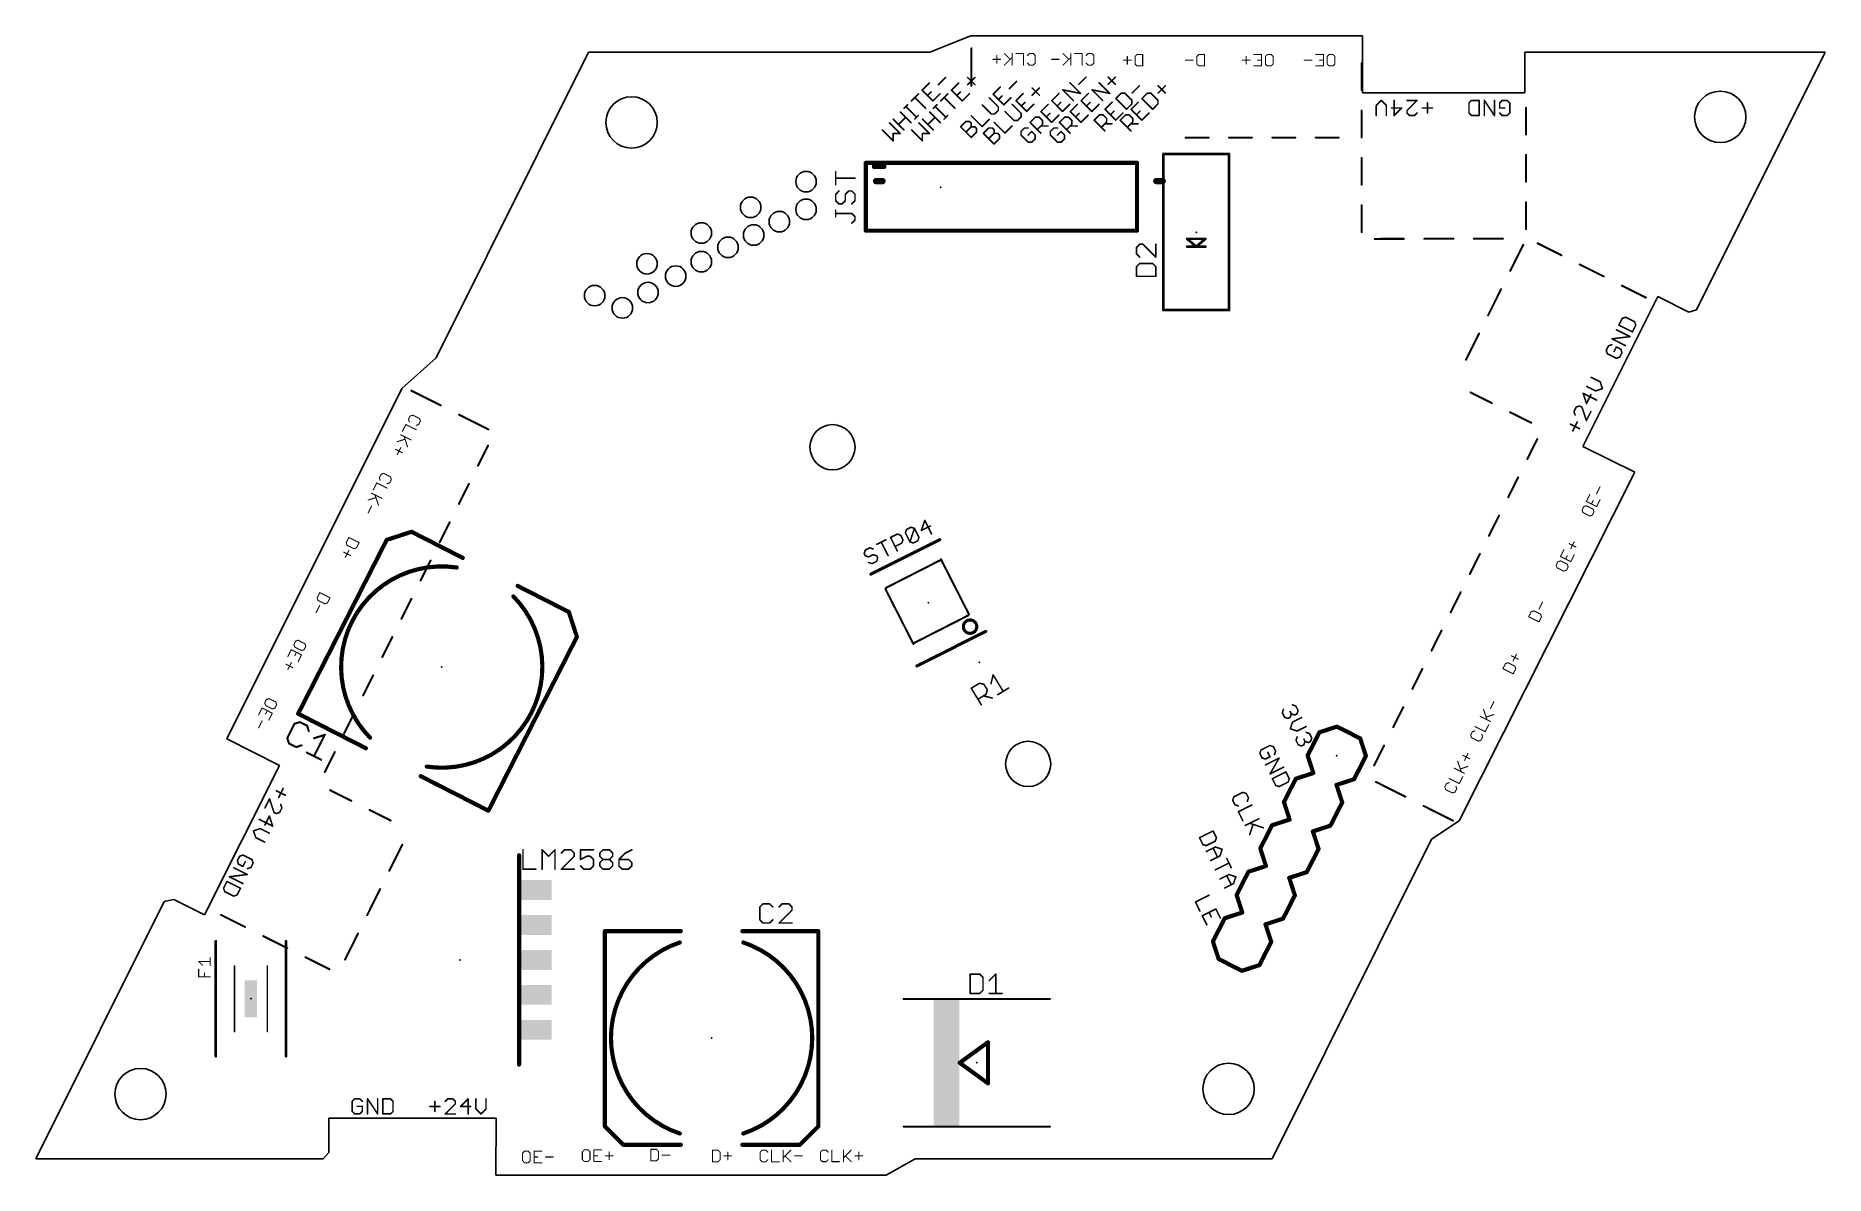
# Model space of a CAD drawing. Extents: x 0 to 87.2, y -0.8 to 54.7.
import ezdxf

# ---------------------------------------------------------------- set-up
doc = ezdxf.new("R2010")
doc.units = 0
for name, color, linetype in [('20', 7, 'CONTINUOUS'), ('21', 253, 'CONTINUOUS'), ('23', 7, 'CONTINUOUS'), ('25', 253, 'CONTINUOUS')]:
    doc.layers.add(name, color=color, linetype=linetype)

# ---------------------------------------------------------------- blocks, each defined once
blk = doc.blocks.new('RECT')
blk.add_solid([(-0.5, -0.5), (0.5, -0.5), (-0.5, 0.5), (0.5, 0.5)])

msp = doc.modelspace()

# ---------------------------------------------------------------- linework, layer by layer
at = {"layer": '20'}
for p, q in [((45.575, 54.7), (43.575, 53.9)), ((64.6583, 54.7), (45.575, 54.7)), ((64.6583, 51.925), (64.6583, 54.7)), ((26.95, 53.9), (19.525, 39.025)), ((43.575, 53.9), (26.95, 53.9)), ((87.2, 53.9), (72.5675, 53.898)), ((72.5675, 53.9), (72.5675, 51.925)), ((80.925, 41.35), (87.2, 53.9)), ((72.5675, 51.925), (64.6583, 51.925)), ((79.05, 42), (75.4, 34.7)), ((80.55, 41.25), (79.05, 42)), ((80.55, 41.25), (80.925, 41.35)), ((19.525, 39.025), (17.85, 37.525)), ((17.85, 37.525), (9.325, 20.475)), ((75.4, 34.7), (77.925, 33.45)), ((69.375, 16.475), (77.925, 33.45)), ((9.325, 20.475), (11.9, 19.175)), ((11.9, 19.175), (8.25, 11.9)), ((69.375, 16.475), (68.025, 15.575)), ((60.25, 0.025), (68.025, 15.575)), ((6.275, 12.55), (0.025, 0.025)), ((6.75, 12.65), (6.275, 12.55)), ((6.75, 12.65), (8.25, 11.9)), ((14.2972, 0.3255), (14.2985, 2.0026)), ((14.2985, 2.0026), (22.4602, 1.9962)), ((22.4449, -0.7789), (22.4602, 1.9962)), ((14.031, 0.025), (0.025, 0.025)), ((14.2972, 0.3255), (14.031, 0.025)), ((41.4513, -0.7789), (42.8607, 0.025)), ((42.8607, 0.025), (60.25, 0.025)), ((41.4513, -0.7789), (22.4449, -0.7789))]:
    msp.add_line(p, q, dxfattribs=at)
for centre, radius in [((29.0506, 50.4841), 1.25), ((82.0865, 50.7516), 1.25), ((37.55, 47.6), 0.5), ((34.85, 46.35), 0.5), ((37.55, 46.25), 0.5), ((32.45, 45.1), 0.5), ((35, 45), 0.5), ((36.25, 45.65), 0.5), ((33.75, 44.4), 0.5), ((29.8, 43.6), 0.5), ((32.45, 43.7), 0.5), ((31.2, 43), 0.5), ((27.25, 42.05), 0.5), ((28.6, 41.45), 0.5), ((29.85, 42.2), 0.5), ((38.8396, 34.6683), 1.1), ((48.3707, 19.2469), 1.1), ((5.1267, 3.1731), 1.25), ((58.1346, 3.4188), 1.25)]:
    msp.add_circle(centre, radius, dxfattribs=at)
at = {"layer": '21'}
for points, const_width in [([(65.5747, 51.5556), (65.3289, 51.3099)], 0.0762), ([(65.8204, 51.3099), (65.5747, 51.5556)], 0.0762), ([(66.2002, 51.5556), (66.2002, 50.8184)], 0.0762), ([(66.8257, 51.5556), (67.3172, 51.5556)], 0.0762), ([(67.3172, 51.5556), (66.8257, 51.0642)], 0.0762), ([(67.8199, 50.9413), (67.8199, 51.4328)], 0.0762), ([(69.9677, 51.5556), (69.8448, 51.4328)], 0.0762), ([(69.8448, 51.4328), (69.8448, 50.9413)], 0.0762), ([(70.3363, 51.5556), (69.9677, 51.5556)], 0.0762), ([(70.3363, 50.8184), (70.3363, 51.5556)], 0.0762), ([(71.0847, 50.8184), (70.5932, 51.5556)], 0.0762), ([(70.5932, 51.5556), (70.5932, 50.8184)], 0.0762), ([(71.0847, 51.5556), (71.0847, 50.8184)], 0.0762), ([(71.4645, 51.5556), (71.3416, 51.4328)], 0.0762), ([(71.3416, 51.4328), (71.3416, 51.187)], 0.0762), ([(71.7102, 51.5556), (71.4645, 51.5556)], 0.0762), ([(71.8331, 51.4328), (71.7102, 51.5556)], 0.0762), ([(71.8331, 50.9413), (71.8331, 51.4328)], 0.0762), ([(65.3289, 51.3099), (65.3289, 50.8184)], 0.0762), ([(65.8204, 50.8184), (65.8204, 51.3099)], 0.0762), ([(66.5688, 51.187), (66.0773, 51.187)], 0.0762), ([(66.2002, 50.8184), (66.5688, 51.187)], 0.0762), ([(66.8257, 51.0642), (66.8257, 50.9413)], 0.0762), ([(66.8257, 50.9413), (66.9486, 50.8184)], 0.0762), ([(66.9486, 50.8184), (67.1944, 50.8184)], 0.0762), ([(67.1944, 50.8184), (67.3172, 50.9413)], 0.0762), ([(68.0657, 51.187), (67.5742, 51.187)], 0.0762), ([(69.8448, 50.9413), (69.9677, 50.8184)], 0.0762), ([(69.9677, 50.8184), (70.3363, 50.8184)], 0.0762), ([(71.3416, 51.187), (71.5874, 51.187)], 0.0762), ([(71.3416, 50.9413), (71.4645, 50.8184)], 0.0762), ([(71.4645, 50.8184), (71.7102, 50.8184)], 0.0762), ([(71.7102, 50.8184), (71.8331, 50.9413)], 0.0762), ([(54.9592, 41.3424), (54.9592, 48.9474)], 0.127), ([(54.9592, 48.9474), (55.1652, 48.9474)], 0.127), ([(55.1652, 48.9474), (55.2227, 48.9474)], 0.127), ([(55.1652, 48.9474), (58.1592, 48.9474)], 0.127), ([(58.1592, 48.9474), (58.1592, 41.3424)], 0.127), ([(40.4593, 45.2144), (40.4593, 48.5144)], 0.2032), ([(53.6743, 48.5144), (40.4593, 48.5144)], 0.2032), ([(40.8593, 48.3144), (40.8593, 48.4644)], 0.2032), ([(40.8593, 48.3144), (41.3593, 48.3144)], 0.2032), ([(41.3593, 48.3144), (41.3593, 48.4644)], 0.2032), ([(53.6743, 48.5144), (53.6743, 45.2144)], 0.2032), ([(53.6743, 45.2144), (40.4593, 45.2144)], 0.2032), ([(57.0037, 44.8139), (56.1147, 44.8139)], 0.127), ([(56.1147, 44.8139), (56.5592, 44.4329)], 0.127), ([(57.0037, 44.4329), (56.1147, 44.4329)], 0.127), ([(56.5592, 44.4329), (57.0037, 44.8139)], 0.127), ([(57.7052, 41.3424), (54.9592, 41.3424)], 0.127), ([(57.9532, 41.3424), (57.7052, 41.3424)], 0.127), ([(58.1592, 41.3424), (57.7052, 41.3424)], 0.127), ([(77.3116, 40.943), (77.1465, 40.6134)], 0.0762), ([(77.4764, 40.9978), (77.3116, 40.943)], 0.0762), ([(77.9159, 40.7777), (77.4764, 40.9978)], 0.0762), ([(77.6907, 40.0535), (77.0315, 40.3836)], 0.0762), ([(77.1465, 40.6134), (77.8057, 40.2833)], 0.0762), ([(77.8057, 40.2833), (77.9708, 40.6129)], 0.0762), ([(77.9708, 40.6129), (77.9159, 40.7777)], 0.0762), ([(76.6413, 39.6046), (76.5313, 39.3848)], 0.0762), ([(76.5313, 39.3848), (76.5862, 39.22)], 0.0762), ([(76.5862, 39.22), (77.0256, 38.9999)], 0.0762), ([(76.8062, 39.6594), (76.6413, 39.6046)], 0.0762), ([(76.8114, 39.9442), (77.6907, 40.0535)], 0.0762), ([(77.4706, 39.6141), (76.8114, 39.9442)], 0.0762), ([(77.026, 39.5494), (76.9159, 39.3297)], 0.0762), ([(77.2457, 39.4394), (77.026, 39.5494)], 0.0762), ([(77.1905, 39.0547), (77.3005, 39.2745)], 0.0762), ([(77.3005, 39.2745), (77.2457, 39.4394)], 0.0762), ([(77.0256, 38.9999), (77.1905, 39.0547)], 0.0762), ([(75.5766, 37.6313), (76.0161, 37.4112)], 0.0762), ([(76.2362, 37.8507), (75.7967, 38.0708)], 0.0762), ([(76.0161, 37.4112), (76.3458, 37.5209)], 0.0762), ([(76.3458, 37.5209), (76.2362, 37.8507)], 0.0762), ([(75.0715, 36.6225), (74.9614, 36.4028)], 0.0762), ([(75.2363, 36.6774), (75.0715, 36.6225)], 0.0762), ([(75.3462, 36.6224), (75.2363, 36.6774)], 0.0762), ([(75.5656, 35.9628), (75.3462, 36.6224)], 0.0762), ([(76.0658, 36.9616), (75.4066, 37.2917)], 0.0762), ([(75.4066, 37.2917), (75.5711, 36.7971)], 0.0762), ([(75.5711, 36.7971), (75.7912, 37.2365)], 0.0762), ([(74.7912, 35.7884), (75.2307, 35.5684)], 0.0762), ([(74.9009, 35.4587), (75.121, 35.8981)], 0.0762), ([(74.9614, 36.4028), (75.0163, 36.2379)], 0.0762), ([(75.7857, 36.4023), (75.5656, 35.9628)], 0.0762), ([(17.1206, 30.1557), (18.3311, 30.549)], 0.2032), ([(18.3311, 30.549), (20.826, 29.2778)], 0.2032), ([(12.8077, 21.6911), (17.1206, 30.1557)], 0.2032), ([(40.7094, 28.4883), (44.0624, 30.1674)], 0.1524), ([(41.4399, 27.8173), (44.1129, 29.1793)], 0.1), ([(45.4827, 26.5399), (44.1207, 29.2129)], 0.1), ([(23.499, 27.9158), (25.9938, 26.6447)], 0.2032), ([(41.4173, 27.7601), (42.7793, 25.0871)], 0.1), ([(25.9938, 26.6447), (26.3871, 25.4342)], 0.2032), ([(45.4601, 26.4827), (42.7871, 25.1207)], 0.1), ([(26.3871, 25.4342), (22.0742, 16.9696)], 0.2032), ([(46.3012, 25.6966), (42.9481, 24.0175)], 0.1524), ([(16.1045, 20.0113), (12.8077, 21.6911)], 0.2032), ([(63.4148, 21.0645), (62.5607, 20.787)], 0.2032), ([(64.5464, 20.488), (63.4148, 21.0645)], 0.2032), ([(61.9842, 19.6555), (62.5607, 20.787)], 0.2032), ([(64.8239, 19.6339), (64.5464, 20.488)], 0.2032), ([(62.2617, 18.8014), (61.9842, 19.6555)], 0.2032), ([(64.8239, 19.6339), (64.2473, 18.5023)], 0.2032), ([(22.0742, 16.9696), (18.7775, 18.6494)], 0.2032), ([(60.831, 17.3923), (61.4076, 18.5239)], 0.2032), ([(61.4076, 18.5239), (62.2617, 18.8014)], 0.2032), ([(64.2473, 18.5023), (63.3933, 18.2248)], 0.2032), ([(63.3933, 18.2248), (63.6708, 17.3707)], 0.2032), ([(11.1902, 17.1053), (11.4103, 17.5448)], 0.0762), ([(11.4103, 17.5448), (11.6297, 16.8852)], 0.0762), ([(12.1847, 17.7192), (11.7452, 17.9392)], 0.0762), ([(12.075, 18.0489), (11.8549, 17.6095)], 0.0762), ([(61.1085, 16.5382), (60.831, 17.3923)], 0.2032), ([(63.6708, 17.3707), (63.0942, 16.2392)], 0.2032), ([(10.9101, 16.546), (11.5693, 16.2159)], 0.0762), ([(11.4048, 16.7105), (11.1847, 16.2711)], 0.0762), ([(11.5693, 16.2159), (11.4048, 16.7105)], 0.0762), ([(11.6297, 16.8852), (11.7395, 16.8302)], 0.0762), ([(11.7395, 16.8302), (11.9044, 16.8851)], 0.0762), ([(11.9044, 16.8851), (12.0145, 17.1048)], 0.0762), ([(12.0145, 17.1048), (11.9596, 17.2697)], 0.0762), ([(60.2545, 16.2607), (61.1085, 16.5382)], 0.2032), ([(10.9598, 16.0963), (10.63, 15.9866)], 0.0762), ([(10.63, 15.9866), (10.7397, 15.6569)], 0.0762), ([(10.7397, 15.6569), (11.1792, 15.4368)], 0.0762), ([(11.3993, 15.8763), (10.9598, 16.0963)], 0.0762), ([(59.6779, 15.1291), (60.2545, 16.2607)], 0.2032), ([(63.0942, 16.2392), (62.2401, 15.9617)], 0.2032), ([(62.2401, 15.9617), (62.5176, 15.1076)], 0.2032), ([(10.119, 14.8067), (9.9541, 14.7518)], 0.0762), ([(10.5584, 14.5866), (10.119, 14.8067)], 0.0762), ([(23.5722, 14.7961), (23.5722, 4.6081)], 0.2032), ([(59.9554, 14.2751), (59.6779, 15.1291)], 0.2032), ([(62.5176, 15.1076), (61.9411, 13.976)], 0.2032), ([(9.674, 14.1925), (10.3332, 13.8624)], 0.0762), ([(9.9541, 14.7518), (9.8441, 14.5321)], 0.0762), ([(9.8441, 14.5321), (9.8989, 14.3672)], 0.0762), ([(9.8989, 14.3672), (10.1186, 14.2572)], 0.0762), ([(10.1186, 14.2572), (10.2287, 14.4769)], 0.0762), ([(10.3384, 14.1471), (10.5033, 14.202)], 0.0762), ([(10.5033, 14.202), (10.6133, 14.4217)], 0.0762), ([(10.6133, 14.4217), (10.5584, 14.5866)], 0.0762), ([(58.5248, 12.866), (59.1013, 13.9976)], 0.2032), ([(59.9554, 14.2751), (59.1013, 13.9976)], 0.2032), ([(61.9411, 13.976), (61.087, 13.6985)], 0.2032), ([(9.3389, 13.5233), (9.1738, 13.1937)], 0.0762), ([(9.1738, 13.1937), (9.2287, 13.0288)], 0.0762), ([(9.9981, 13.1932), (9.3389, 13.5233)], 0.0762), ([(10.3332, 13.8624), (9.4539, 13.753)], 0.0762), ([(9.4539, 13.753), (10.1131, 13.4229)], 0.0762), ([(9.833, 12.8636), (9.9981, 13.1932)], 0.0762), ([(61.3645, 12.8444), (61.087, 13.6985)], 0.2032), ([(9.2287, 13.0288), (9.6682, 12.8087)], 0.0762), ([(9.6682, 12.8087), (9.833, 12.8636)], 0.0762), ([(58.8023, 12.0119), (58.5248, 12.866)], 0.2032), ([(61.3645, 12.8444), (60.7879, 11.7129)], 0.2032), ([(57.3716, 10.6028), (57.9482, 11.7344)], 0.2032), ([(57.9482, 11.7344), (58.8023, 12.0119)], 0.2032), ([(60.7879, 11.7129), (59.9338, 11.4353)], 0.2032), ([(59.9338, 11.4353), (60.2114, 10.5813)], 0.2032), ([(8.7937, 5.0117), (8.7937, 10.6125)], 0.127), ([(12.2163, 10.6125), (12.2163, 5.0117)], 0.127), ([(27.7485, 1.6014), (27.7485, 11.1014)], 0.2032), ([(27.7485, 11.1014), (31.4485, 11.1014)], 0.2032), ([(34.4485, 11.1014), (38.1485, 11.1014)], 0.2032), ([(38.1485, 11.1014), (38.1485, 1.6014)], 0.2032), ([(57.6491, 9.7488), (57.3716, 10.6028)], 0.2032), ([(60.2114, 10.5813), (59.6348, 9.4497)], 0.2032), ([(58.7807, 9.1722), (57.6491, 9.7488)], 0.2032), ([(9.705, 6.2121), (9.705, 9.4121)], 0.07), ([(11.305, 9.4121), (11.305, 6.2121)], 0.07), ([(59.6348, 9.4497), (58.7807, 9.1722)], 0.2032), ([(42.3073, 7.7984), (49.4285, 7.7984)], 0.1016), ([(46.4109, 5.6934), (45.0379, 4.6934)], 0.2032), ([(46.4109, 3.6934), (46.4109, 5.6934)], 0.2032), ([(45.0379, 4.6934), (46.4109, 3.6934)], 0.2032), ([(15.5635, 2.9414), (15.4406, 2.8185)], 0.0762), ([(15.4406, 2.8185), (15.4406, 2.327)], 0.0762), ([(15.8092, 2.9414), (15.5635, 2.9414)], 0.0762), ([(15.9321, 2.8185), (15.8092, 2.9414)], 0.0762), ([(16.189, 2.2041), (16.189, 2.9414)], 0.0762), ([(16.189, 2.9414), (16.6805, 2.2041)], 0.0762), ([(16.6805, 2.2041), (16.6805, 2.9414)], 0.0762), ([(16.9375, 2.9414), (16.9375, 2.2041)], 0.0762), ([(17.3061, 2.9414), (16.9375, 2.9414)], 0.0762), ([(17.4289, 2.8185), (17.3061, 2.9414)], 0.0762), ([(17.4289, 2.327), (17.4289, 2.8185)], 0.0762), ([(19.4683, 2.8145), (19.4683, 2.323)], 0.0762), ([(20.0938, 2.9374), (19.971, 2.8145)], 0.0762), ([(19.971, 2.2001), (20.4624, 2.6916)], 0.0762), ([(20.3396, 2.9374), (20.0938, 2.9374)], 0.0762), ([(20.4624, 2.8145), (20.3396, 2.9374)], 0.0762), ([(20.4624, 2.6916), (20.4624, 2.8145)], 0.0762), ([(21.088, 2.9374), (20.7194, 2.5688)], 0.0762), ([(21.088, 2.2001), (21.088, 2.9374)], 0.0762), ([(21.4678, 2.9374), (21.4678, 2.4459)], 0.0762), ([(21.9593, 2.4459), (21.9593, 2.9374)], 0.0762), ([(15.4406, 2.327), (15.5635, 2.2041)], 0.0762), ([(15.5635, 2.2041), (15.8092, 2.2041)], 0.0762), ([(15.9321, 2.5728), (15.6864, 2.5728)], 0.0762), ([(15.8092, 2.2041), (15.9321, 2.327)], 0.0762), ([(15.9321, 2.327), (15.9321, 2.5728)], 0.0762), ([(16.9375, 2.2041), (17.3061, 2.2041)], 0.0762), ([(17.3061, 2.2041), (17.4289, 2.327)], 0.0762), ([(19.2225, 2.5688), (19.714, 2.5688)], 0.0762), ([(20.4624, 2.2001), (19.971, 2.2001)], 0.0762), ([(20.7194, 2.5688), (21.2109, 2.5688)], 0.0762), ([(21.4678, 2.4459), (21.7135, 2.2001)], 0.0762), ([(21.7135, 2.2001), (21.9593, 2.4459)], 0.0762), ([(28.6485, 0.7014), (27.7485, 1.6014)], 0.2032), ([(38.1485, 1.6014), (37.2485, 0.7014)], 0.2032), ([(42.3073, 1.5884), (49.4285, 1.5884)], 0.1016), ([(31.4485, 0.7014), (28.6485, 0.7014)], 0.2032), ([(37.2485, 0.7014), (34.4485, 0.7014)], 0.2032)]:
    msp.add_lwpolyline(points, dxfattribs=dict(at, const_width=const_width))
for points, const_width in [([(65.5881, 51.5691, 1), (65.5612, 51.5422)], 0.0381), ([(65.5881, 51.5422, 1), (65.5612, 51.5691)], 0.0381), ([(66.2193, 51.5556, 1), (66.1812, 51.5556)], 0.0381), ([(66.8257, 51.5747, 1), (66.8257, 51.5366)], 0.0381), ([(67.3307, 51.5422, 1), (67.3038, 51.5691)], 0.0381), ([(67.3172, 51.5366, 1), (67.3172, 51.5747)], 0.0381), ([(67.839, 51.4328, 1), (67.8009, 51.4328)], 0.0381), ([(69.8638, 51.4328, 1), (69.8258, 51.4328)], 0.0381), ([(69.8313, 51.4463, 1), (69.8583, 51.4193)], 0.0381), ([(69.9677, 51.5747, 1), (69.9677, 51.5366)], 0.0381), ([(69.9811, 51.5422, 1), (69.9542, 51.5691)], 0.0381), ([(70.3553, 51.5556, 1), (70.3172, 51.5556)], 0.0381), ([(70.3363, 51.5366, 1), (70.3363, 51.5747)], 0.0381), ([(70.6091, 51.5662, 1), (70.5774, 51.5451)], 0.0381), ([(70.6123, 51.5556, 1), (70.5742, 51.5556)], 0.0381), ([(71.1037, 51.5556, 1), (71.0657, 51.5556)], 0.0381), ([(71.3282, 51.4463, 1), (71.3551, 51.4193)], 0.0381), ([(71.3607, 51.4328, 1), (71.3226, 51.4328)], 0.0381), ([(71.4645, 51.5747, 1), (71.4645, 51.5366)], 0.0381), ([(71.478, 51.5422, 1), (71.451, 51.5691)], 0.0381), ([(71.7237, 51.5691, 1), (71.6968, 51.5422)], 0.0381), ([(71.7102, 51.5366, 1), (71.7102, 51.5747)], 0.0381), ([(71.8522, 51.4328, 1), (71.8141, 51.4328)], 0.0381), ([(71.8196, 51.4193, 1), (71.8466, 51.4463)], 0.0381), ([(65.3154, 51.3234, 1), (65.3424, 51.2964)], 0.0381), ([(65.348, 51.3099, 1), (65.3099, 51.3099)], 0.0381), ([(65.3099, 50.8184, 1), (65.348, 50.8184)], 0.0381), ([(65.8395, 51.3099, 1), (65.8014, 51.3099)], 0.0381), ([(65.8014, 50.8184, 1), (65.8395, 50.8184)], 0.0381), ([(65.8069, 51.2964, 1), (65.8339, 51.3234)], 0.0381), ([(66.0773, 51.2061, 1), (66.0773, 51.168)], 0.0381), ([(66.1867, 50.8319, 1), (66.2137, 50.805)], 0.0381), ([(66.1812, 50.8184, 1), (66.2193, 50.8184)], 0.0381), ([(66.5823, 51.1736, 1), (66.5553, 51.2005)], 0.0381), ([(66.5688, 51.168, 1), (66.5688, 51.2061)], 0.0381), ([(66.8392, 50.9548, 1), (66.8123, 50.9278)], 0.0381), ([(66.8448, 51.0642, 1), (66.8067, 51.0642)], 0.0381), ([(66.8123, 51.0776, 1), (66.8392, 51.0507)], 0.0381), ([(66.8067, 50.9413, 1), (66.8448, 50.9413)], 0.0381), ([(66.9486, 50.8375, 1), (66.9486, 50.7994)], 0.0381), ([(66.9352, 50.805, 1), (66.9621, 50.8319)], 0.0381), ([(67.1809, 50.8319, 1), (67.2078, 50.805)], 0.0381), ([(67.1944, 50.7994, 1), (67.1944, 50.8375)], 0.0381), ([(67.3307, 50.9278, 1), (67.3038, 50.9548)], 0.0381), ([(67.5742, 51.2061, 1), (67.5742, 51.168)], 0.0381), ([(67.8009, 50.9413, 1), (67.839, 50.9413)], 0.0381), ([(68.0657, 51.168, 1), (68.0657, 51.2061)], 0.0381), ([(69.8583, 50.9548, 1), (69.8313, 50.9278)], 0.0381), ([(69.8258, 50.9413, 1), (69.8638, 50.9413)], 0.0381), ([(69.9677, 50.8375, 1), (69.9677, 50.7994)], 0.0381), ([(69.9542, 50.805, 1), (69.9811, 50.8319)], 0.0381), ([(70.3172, 50.8184, 1), (70.3553, 50.8184)], 0.0381), ([(70.3363, 50.7994, 1), (70.3363, 50.8375)], 0.0381), ([(70.5742, 50.8184, 1), (70.6123, 50.8184)], 0.0381), ([(71.0657, 50.8184, 1), (71.1037, 50.8184)], 0.0381), ([(71.0688, 50.8079, 1), (71.1006, 50.829)], 0.0381), ([(71.3416, 51.2061, 1), (71.3416, 51.168)], 0.0381), ([(71.3551, 50.9548, 1), (71.3282, 50.9278)], 0.0381), ([(71.3226, 51.187, 1), (71.3607, 51.187)], 0.0381), ([(71.4645, 50.8375, 1), (71.4645, 50.7994)], 0.0381), ([(71.451, 50.805, 1), (71.478, 50.8319)], 0.0381), ([(71.5874, 51.168, 1), (71.5874, 51.2061)], 0.0381), ([(71.6968, 50.8319, 1), (71.7237, 50.805)], 0.0381), ([(71.7102, 50.7994, 1), (71.7102, 50.8375)], 0.0381), ([(71.8141, 50.9413, 1), (71.8522, 50.9413)], 0.0381), ([(71.8466, 50.9278, 1), (71.8196, 50.9548)], 0.0381), ([(54.9909, 48.9474, 1), (54.9274, 48.9474)], 0.0635), ([(54.9592, 48.9791, 1), (54.9592, 48.9156)], 0.0635), ([(55.1652, 48.9791, 1), (55.1652, 48.9156)], 0.0635), ([(55.1652, 48.9791, 1), (55.1652, 48.9156)], 0.0635), ([(55.1652, 48.9156, 1), (55.1652, 48.9791)], 0.0635), ([(55.2227, 48.9156, 1), (55.2227, 48.9791)], 0.0635), ([(58.1909, 48.9474, 1), (58.1274, 48.9474)], 0.0635), ([(58.1592, 48.9156, 1), (58.1592, 48.9791)], 0.0635), ([(40.5101, 48.5144, 1), (40.4085, 48.5144)], 0.1016), ([(40.4593, 48.5652, 1), (40.4593, 48.4636)], 0.1016), ([(40.9101, 48.4644, 1), (40.8085, 48.4644)], 0.1016), ([(40.8593, 48.3652, 1), (40.8593, 48.2636)], 0.1016), ([(40.8085, 48.3144, 1), (40.9101, 48.3144)], 0.1016), ([(41.4101, 48.4644, 1), (41.3085, 48.4644)], 0.1016), ([(41.3085, 48.3144, 1), (41.4101, 48.3144)], 0.1016), ([(41.3593, 48.2636, 1), (41.3593, 48.3652)], 0.1016), ([(53.7251, 48.5144, 1), (53.6235, 48.5144)], 0.1016), ([(53.6743, 48.4636, 1), (53.6743, 48.5652)], 0.1016), ([(40.4593, 45.2652, 1), (40.4593, 45.1636)], 0.1016), ([(40.4085, 45.2144, 1), (40.5101, 45.2144)], 0.1016), ([(53.6235, 45.2144, 1), (53.7251, 45.2144)], 0.1016), ([(53.6743, 45.1636, 1), (53.6743, 45.2652)], 0.1016), ([(56.1353, 44.838, 1), (56.094, 44.7897)], 0.0635), ([(56.1147, 44.8456, 1), (56.1147, 44.7821)], 0.0635), ([(56.1147, 44.4646, 1), (56.1147, 44.4011)], 0.0635), ([(56.5385, 44.457, 1), (56.5798, 44.4087)], 0.0635), ([(56.5385, 44.4087, 1), (56.5798, 44.457)], 0.0635), ([(57.0243, 44.7897, 1), (56.983, 44.838)], 0.0635), ([(57.0037, 44.7821, 1), (57.0037, 44.8456)], 0.0635), ([(57.0037, 44.4011, 1), (57.0037, 44.4646)], 0.0635), ([(54.9274, 41.3424, 1), (54.9909, 41.3424)], 0.0635), ([(54.9592, 41.3741, 1), (54.9592, 41.3106)], 0.0635), ([(57.7052, 41.3741, 1), (57.7052, 41.3106)], 0.0635), ([(57.7052, 41.3741, 1), (57.7052, 41.3106)], 0.0635), ([(57.7052, 41.3106, 1), (57.7052, 41.3741)], 0.0635), ([(57.9532, 41.3106, 1), (57.9532, 41.3741)], 0.0635), ([(58.1274, 41.3424, 1), (58.1909, 41.3424)], 0.0635), ([(58.1592, 41.3106, 1), (58.1592, 41.3741)], 0.0635), ([(77.3055, 40.961, 1), (77.3176, 40.9249)], 0.0381), ([(77.3286, 40.9344, 1), (77.2945, 40.9515)], 0.0381), ([(77.485, 41.0148, 1), (77.4679, 40.9808)], 0.0381), ([(77.4825, 40.9797, 1), (77.4704, 41.0159)], 0.0381), ([(77.04, 40.4007, 1), (77.0229, 40.3666)], 0.0381), ([(77.155, 40.6304, 1), (77.138, 40.5963)], 0.0381), ([(77.1295, 40.6219, 1), (77.1635, 40.6048)], 0.0381), ([(77.7887, 40.2918, 1), (77.8227, 40.2747)], 0.0381), ([(77.7972, 40.2662, 1), (77.8142, 40.3003)], 0.0381), ([(77.934, 40.7838, 1), (77.8978, 40.7717)], 0.0381), ([(77.9074, 40.7607, 1), (77.9244, 40.7948)], 0.0381), ([(77.9527, 40.6068, 1), (77.9888, 40.6189)], 0.0381), ([(77.9878, 40.6043, 1), (77.9537, 40.6214)], 0.0381), ([(76.5494, 39.3909, 1), (76.5132, 39.3788)], 0.0381), ([(76.5143, 39.3934, 1), (76.5483, 39.3763)], 0.0381), ([(76.5947, 39.237, 1), (76.5776, 39.2029)], 0.0381), ([(76.5681, 39.2139, 1), (76.6042, 39.226)], 0.0381), ([(76.6353, 39.6226, 1), (76.6474, 39.5865)], 0.0381), ([(76.6584, 39.596, 1), (76.6243, 39.6131)], 0.0381), ([(76.8199, 39.9612, 1), (76.8029, 39.9271)], 0.0381), ([(76.8091, 39.9631, 1), (76.8138, 39.9253)], 0.0381), ([(76.8122, 39.6413, 1), (76.8002, 39.6775)], 0.0381), ([(76.8989, 39.3382, 1), (76.933, 39.3211)], 0.0381), ([(77.0345, 39.5664, 1), (77.0174, 39.5324)], 0.0381), ([(77.043, 39.5409, 1), (77.0089, 39.5579)], 0.0381), ([(77.2638, 39.4454, 1), (77.2276, 39.4333)], 0.0381), ([(77.2372, 39.4223, 1), (77.2542, 39.4564)], 0.0381), ([(77.2825, 39.2685, 1), (77.3186, 39.2805)], 0.0381), ([(77.3176, 39.2659, 1), (77.2835, 39.283)], 0.0381), ([(77.4621, 39.597, 1), (77.4791, 39.6311)], 0.0381), ([(77.6821, 40.0365, 1), (77.6992, 40.0706)], 0.0381), ([(77.693, 40.0346, 1), (77.6883, 40.0724)], 0.0381), ([(77.0196, 39.018, 1), (77.0316, 38.9818)], 0.0381), ([(77.0171, 38.9829, 1), (77.0342, 39.0169)], 0.0381), ([(77.1735, 39.0633, 1), (77.2075, 39.0462)], 0.0381), ([(77.1965, 39.0367, 1), (77.1845, 39.0728)], 0.0381), ([(75.5852, 37.6483, 1), (75.5681, 37.6143)], 0.0381), ([(75.8052, 38.0878, 1), (75.7882, 38.0537)], 0.0381), ([(76.2542, 37.8567, 1), (76.2181, 37.8447)], 0.0381), ([(76.2276, 37.8337, 1), (76.2447, 37.8677)], 0.0381), ([(76.3278, 37.5149, 1), (76.3639, 37.527)], 0.0381), ([(76.3519, 37.5029, 1), (76.3398, 37.539)], 0.0381), ([(75.0654, 36.6406, 1), (75.0775, 36.6044)], 0.0381), ([(75.0885, 36.614, 1), (75.0544, 36.631)], 0.0381), ([(75.2449, 36.6944, 1), (75.2278, 36.6603)], 0.0381), ([(75.2423, 36.6593, 1), (75.2303, 36.6954)], 0.0381), ([(75.3643, 36.6284, 1), (75.3281, 36.6163)], 0.0381), ([(75.3377, 36.6053, 1), (75.3547, 36.6394)], 0.0381), ([(75.4151, 37.3087, 1), (75.398, 37.2747)], 0.0381), ([(75.4246, 37.2977, 1), (75.3885, 37.2857)], 0.0381), ([(75.5541, 36.8056, 1), (75.5881, 36.7885)], 0.0381), ([(75.553, 36.7911, 1), (75.5892, 36.8031)], 0.0381), ([(75.8082, 37.228, 1), (75.7741, 37.2451)], 0.0381), ([(76.0101, 37.4293, 1), (76.0221, 37.3932)], 0.0381), ([(76.0076, 37.3942, 1), (76.0246, 37.4283)], 0.0381), ([(76.0572, 36.9446, 1), (76.0743, 36.9786)], 0.0381), ([(74.7997, 35.8055, 1), (74.7827, 35.7714)], 0.0381), ([(74.9795, 36.4088, 1), (74.9433, 36.3968)], 0.0381), ([(74.9444, 36.4113, 1), (74.9785, 36.3943)], 0.0381), ([(74.9982, 36.2319, 1), (75.0343, 36.2439)], 0.0381), ([(75.138, 35.8896, 1), (75.1039, 35.9067)], 0.0381), ([(75.5486, 35.9714, 1), (75.5826, 35.9543)], 0.0381), ([(75.5475, 35.9568, 1), (75.5837, 35.9688)], 0.0381), ([(75.8027, 36.3938, 1), (75.7686, 36.4108)], 0.0381), ([(74.8839, 35.4672, 1), (74.9179, 35.4501)], 0.0381), ([(75.2221, 35.5513, 1), (75.2392, 35.5854)], 0.0381), ([(18.3542, 30.5942, 1), (18.3081, 30.5037)], 0.1016), ([(18.3468, 30.5007, 1), (18.3154, 30.5973)], 0.1016), ([(17.1049, 30.204, 1), (17.1363, 30.1073)], 0.1016), ([(17.1659, 30.1326, 1), (17.0754, 30.1787)], 0.1016), ([(44.0795, 30.1333, 1), (44.0454, 30.2014)], 0.0762), ([(20.5317, 28.8104, 0.7208), (16.3096, 20.5241)], 0.2032), ([(20.5241, 28.7602, 1), (20.5393, 28.8607)], 0.1016), ([(20.8029, 29.2325, 1), (20.849, 29.3231)], 0.1016), ([(44.143, 29.2243, 1), (44.0984, 29.2016)], 0.05), ([(44.1243, 29.157, 1), (44.1016, 29.2016)], 0.05), ([(23.522, 27.9611, 1), (23.4759, 27.8706)], 0.1016), ([(40.6923, 28.5223, 1), (40.7264, 28.4542)], 0.0762), ([(19.0717, 19.1167, 0.7208), (23.2938, 27.4031)], 0.2032), ([(23.33, 27.4387, 1), (23.2576, 27.3674)], 0.1016), ([(41.4396, 27.7715, 1), (41.395, 27.7488)], 0.05), ([(41.4285, 27.8396, 1), (41.4512, 27.795)], 0.05), ([(26.0421, 26.6604, 1), (25.9455, 26.629)], 0.1016), ([(25.9707, 26.5994, 1), (26.0169, 26.6899)], 0.1016), ([(45.5408, 25.6059, 1), (45.5408, 26.2559, 1), (45.5408, 25.6059)], 0.1524), ([(45.4715, 26.4604, 1), (45.4488, 26.505)], 0.05), ([(45.4604, 26.5285, 1), (45.505, 26.5512)], 0.05), ([(26.3388, 25.4185, 1), (26.4354, 25.4499)], 0.1016), ([(26.4324, 25.4111, 1), (26.3418, 25.4572)], 0.1016), ([(46.3183, 25.6625, 1), (46.2842, 25.7306)], 0.0762), ([(42.757, 25.0757, 1), (42.8016, 25.0984)], 0.05), ([(42.7757, 25.143, 1), (42.7984, 25.0984)], 0.05), ([(42.9311, 24.0516, 1), (42.9652, 23.9834)], 0.0762), ([(12.8308, 21.7364, 1), (12.7847, 21.6458)], 0.1016), ([(12.7625, 21.7142, 1), (12.853, 21.668)], 0.1016), ([(63.4379, 21.1098, 1), (63.3918, 21.0193)], 0.1016), ([(63.4305, 21.0162, 1), (63.3991, 21.1129)], 0.1016), ([(16.0814, 19.9661, 1), (16.1275, 20.0566)], 0.1016), ([(16.2734, 20.4884, 1), (16.3458, 20.5597)], 0.1016), ([(62.545, 20.8353, 1), (62.5764, 20.7387)], 0.1016), ([(62.606, 20.764, 1), (62.5155, 20.8101)], 0.1016), ([(64.5947, 20.5037, 1), (64.4981, 20.4723)], 0.1016), ([(64.5233, 20.4427, 1), (64.5695, 20.5332)], 0.1016), ([(19.0793, 19.167, 1), (19.0642, 19.0665)], 0.1016), ([(62.0325, 19.6712, 1), (61.9359, 19.6398)], 0.1016), ([(61.9389, 19.6785, 1), (62.0294, 19.6324)], 0.1016), ([(64.7756, 19.6182, 1), (64.8722, 19.6496)], 0.1016), ([(64.8692, 19.6108, 1), (64.7786, 19.657)], 0.1016), ([(18.8005, 18.6946, 1), (18.7544, 18.6041)], 0.1016), ([(61.3919, 18.5722, 1), (61.4233, 18.4756)], 0.1016), ([(61.4529, 18.5008, 1), (61.3623, 18.5469)], 0.1016), ([(62.2134, 18.7857, 1), (62.31, 18.8171)], 0.1016), ([(62.2774, 18.7531, 1), (62.246, 18.8497)], 0.1016), ([(63.4416, 18.2405, 1), (63.3449, 18.2091)], 0.1016), ([(63.3776, 18.2731, 1), (63.409, 18.1765)], 0.1016), ([(64.2021, 18.5254, 1), (64.2926, 18.4793)], 0.1016), ([(64.263, 18.454, 1), (64.2316, 18.5506)], 0.1016), ([(11.4284, 17.5508, 1), (11.3922, 17.5388)], 0.0381), ([(11.4273, 17.5362, 1), (11.3933, 17.5533)], 0.0381), ([(11.7538, 17.9563, 1), (11.7367, 17.9222)], 0.0381), ([(11.8379, 17.618, 1), (11.872, 17.6009)], 0.0381), ([(12.092, 18.0404, 1), (12.058, 18.0575)], 0.0381), ([(12.1762, 17.7021, 1), (12.1932, 17.7362)], 0.0381), ([(60.8794, 17.408, 1), (60.7827, 17.3766)], 0.1016), ([(60.7858, 17.4154, 1), (60.8763, 17.3692)], 0.1016), ([(63.6224, 17.355, 1), (63.7191, 17.3864)], 0.1016), ([(63.716, 17.3477, 1), (63.6255, 17.3938)], 0.1016), ([(10.9187, 16.563, 1), (10.9016, 16.5289)], 0.0381), ([(11.1732, 17.1138, 1), (11.2072, 17.0968)], 0.0381), ([(11.4228, 16.7165, 1), (11.3867, 16.7045)], 0.0381), ([(11.4218, 16.702, 1), (11.3877, 16.7191)], 0.0381), ([(11.6382, 16.9023, 1), (11.6211, 16.8682)], 0.0381), ([(11.6116, 16.8792, 1), (11.6478, 16.8913)], 0.0381), ([(11.7335, 16.8483, 1), (11.7456, 16.8122)], 0.0381), ([(11.731, 16.8132, 1), (11.7481, 16.8473)], 0.0381), ([(11.8874, 16.8936, 1), (11.9215, 16.8765)], 0.0381), ([(11.9104, 16.867, 1), (11.8984, 16.9032)], 0.0381), ([(11.9777, 17.2757, 1), (11.9415, 17.2637)], 0.0381), ([(11.9964, 17.0988, 1), (12.0325, 17.1108)], 0.0381), ([(12.0315, 17.0963, 1), (11.9974, 17.1133)], 0.0381), ([(22.0289, 16.9927, 1), (22.1195, 16.9465)], 0.1016), ([(22.0511, 16.9243, 1), (22.0973, 17.0149)], 0.1016), ([(61.0602, 16.5225, 1), (61.1569, 16.5539)], 0.1016), ([(61.1242, 16.4899, 1), (61.0928, 16.5865)], 0.1016), ([(10.6481, 15.9927, 1), (10.6119, 15.9806)], 0.0381), ([(10.624, 16.0047, 1), (10.636, 15.9686)], 0.0381), ([(10.7483, 15.6739, 1), (10.7312, 15.6398)], 0.0381), ([(10.9683, 16.1134, 1), (10.9513, 16.0793)], 0.0381), ([(10.9658, 16.0783, 1), (10.9538, 16.1144)], 0.0381), ([(11.1677, 16.2796, 1), (11.2017, 16.2625)], 0.0381), ([(11.3907, 15.8592, 1), (11.4078, 15.8933)], 0.0381), ([(11.5512, 16.2099, 1), (11.5874, 16.2219)], 0.0381), ([(11.5608, 16.1988, 1), (11.5778, 16.2329)], 0.0381), ([(60.2388, 16.309, 1), (60.2702, 16.2124)], 0.1016), ([(60.2997, 16.2377, 1), (60.2092, 16.2838)], 0.1016), ([(62.2884, 15.9774, 1), (62.1918, 15.946)], 0.1016), ([(62.2244, 16.01, 1), (62.2558, 15.9133)], 0.1016), ([(63.0489, 16.2622, 1), (63.1395, 16.2161)], 0.1016), ([(63.1099, 16.1908, 1), (63.0785, 16.2875)], 0.1016), ([(10.1275, 14.8237, 1), (10.1105, 14.7896)], 0.0381), ([(10.125, 14.7886, 1), (10.113, 14.8247)], 0.0381), ([(10.7216, 15.6509, 1), (10.7578, 15.6629)], 0.0381), ([(11.1707, 15.4198, 1), (11.1877, 15.4538)], 0.0381), ([(23.623, 14.7961, 1), (23.5214, 14.7961)], 0.1016), ([(59.7262, 15.1448, 1), (59.6296, 15.1134)], 0.1016), ([(59.6326, 15.1522, 1), (59.7232, 15.1061)], 0.1016), ([(62.4693, 15.0919, 1), (62.5659, 15.1233)], 0.1016), ([(62.5629, 15.0845, 1), (62.4724, 15.1306)], 0.1016), ([(9.6825, 14.2095, 1), (9.6655, 14.1754)], 0.0381), ([(9.827, 14.5406, 1), (9.8611, 14.5235)], 0.0381), ([(9.8621, 14.5381, 1), (9.826, 14.5261)], 0.0381), ([(9.9074, 14.3842, 1), (9.8904, 14.3502)], 0.0381), ([(9.8808, 14.3612, 1), (9.917, 14.3732)], 0.0381), ([(9.9481, 14.7699, 1), (9.9601, 14.7337)], 0.0381), ([(9.9711, 14.7433, 1), (9.9371, 14.7603)], 0.0381), ([(10.1016, 14.2657, 1), (10.1357, 14.2486)], 0.0381), ([(10.1101, 14.2401, 1), (10.1272, 14.2742)], 0.0381), ([(10.2457, 14.4684, 1), (10.2116, 14.4854)], 0.0381), ([(10.3324, 14.1652, 1), (10.3444, 14.1291)], 0.0381), ([(10.4862, 14.2105, 1), (10.5203, 14.1934)], 0.0381), ([(10.5093, 14.1839, 1), (10.4972, 14.2201)], 0.0381), ([(10.5765, 14.5926, 1), (10.5404, 14.5806)], 0.0381), ([(10.5499, 14.5696, 1), (10.567, 14.6036)], 0.0381), ([(10.5952, 14.4157, 1), (10.6314, 14.4277)], 0.0381), ([(10.6303, 14.4132, 1), (10.5963, 14.4302)], 0.0381), ([(59.0856, 14.0459, 1), (59.117, 13.9492)], 0.1016), ([(59.1466, 13.9745, 1), (59.0561, 14.0206)], 0.1016), ([(59.9071, 14.2594, 1), (60.0037, 14.2908)], 0.1016), ([(59.9711, 14.2268, 1), (59.9397, 14.3234)], 0.1016), ([(61.8958, 13.9991, 1), (61.9863, 13.9529)], 0.1016), ([(61.9568, 13.9277, 1), (61.9254, 14.0243)], 0.1016), ([(9.1568, 13.2022, 1), (9.1909, 13.1851)], 0.0381), ([(9.1919, 13.1997, 1), (9.1558, 13.1877)], 0.0381), ([(9.3474, 13.5403, 1), (9.3304, 13.5062)], 0.0381), ([(9.3559, 13.5147, 1), (9.3219, 13.5318)], 0.0381), ([(9.4625, 13.77, 1), (9.4454, 13.736)], 0.0381), ([(9.4516, 13.7719, 1), (9.4563, 13.7341)], 0.0381), ([(10.0151, 13.1846, 1), (9.9811, 13.2017)], 0.0381), ([(9.9896, 13.1761, 1), (10.0066, 13.2102)], 0.0381), ([(10.1046, 13.4059, 1), (10.1217, 13.4399)], 0.0381), ([(10.3247, 13.8453, 1), (10.3417, 13.8794)], 0.0381), ([(10.3356, 13.8435, 1), (10.3308, 13.8813)], 0.0381), ([(61.1353, 13.7142, 1), (61.0387, 13.6828)], 0.1016), ([(61.0713, 13.7468, 1), (61.1027, 13.6502)], 0.1016), ([(9.2372, 13.0458, 1), (9.2202, 13.0118)], 0.0381), ([(9.2106, 13.0228, 1), (9.2468, 13.0348)], 0.0381), ([(9.6621, 12.8268, 1), (9.6742, 12.7907)], 0.0381), ([(9.6596, 12.7917, 1), (9.6767, 12.8258)], 0.0381), ([(9.816, 12.8721, 1), (9.8501, 12.855)], 0.0381), ([(9.8391, 12.8455, 1), (9.827, 12.8817)], 0.0381), ([(58.5731, 12.8817, 1), (58.4765, 12.8503)], 0.1016), ([(58.4795, 12.889, 1), (58.57, 12.8429)], 0.1016), ([(61.3162, 12.8287, 1), (61.4128, 12.8601)], 0.1016), ([(61.4098, 12.8214, 1), (61.3192, 12.8675)], 0.1016), ([(57.9325, 11.7827, 1), (57.9639, 11.6861)], 0.1016), ([(57.9935, 11.7113, 1), (57.9029, 11.7575)], 0.1016), ([(58.754, 11.9962, 1), (58.8506, 12.0276)], 0.1016), ([(58.818, 11.9636, 1), (58.7866, 12.0602)], 0.1016), ([(59.9822, 11.451, 1), (59.8855, 11.4196)], 0.1016), ([(59.9182, 11.4837, 1), (59.9495, 11.387)], 0.1016), ([(60.7427, 11.7359, 1), (60.8332, 11.6898)], 0.1016), ([(60.8036, 11.6645, 1), (60.7722, 11.7612)], 0.1016), ([(8.8255, 10.6125, 1), (8.762, 10.6125)], 0.0635), ([(12.2481, 10.6125, 1), (12.1846, 10.6125)], 0.0635), ([(27.7993, 11.1014, 1), (27.6977, 11.1014)], 0.1016), ([(27.7485, 11.1522, 1), (27.7485, 11.0506)], 0.1016), ([(31.3985, 10.5514, 0.7208), (31.3985, 1.2514)], 0.2032), ([(31.4145, 10.5032, 1), (31.3824, 10.5996)], 0.1016), ([(31.4485, 11.0506, 1), (31.4485, 11.1522)], 0.1016), ([(34.4485, 11.1522, 1), (34.4485, 11.0506)], 0.1016), ([(34.5145, 10.5996, 1), (34.4824, 10.5032)], 0.1016), ([(34.4985, 1.2514, 0.7208), (34.4985, 10.5514)], 0.2032), ([(38.1993, 11.1014, 1), (38.0977, 11.1014)], 0.1016), ([(38.1485, 11.0506, 1), (38.1485, 11.1522)], 0.1016), ([(57.4199, 10.6185, 1), (57.3233, 10.5871)], 0.1016), ([(57.3264, 10.6259, 1), (57.4169, 10.5798)], 0.1016), ([(60.163, 10.5656, 1), (60.2597, 10.597)], 0.1016), ([(60.2566, 10.5582, 1), (60.1661, 10.6043)], 0.1016), ([(57.6722, 9.794, 1), (57.6261, 9.7035)], 0.1016), ([(57.6008, 9.7331, 1), (57.6974, 9.7645)], 0.1016), ([(9.7225, 9.4121, 1), (9.6875, 9.4121)], 0.035), ([(11.3225, 9.4121, 1), (11.2875, 9.4121)], 0.035), ([(58.765, 9.2205, 1), (58.7964, 9.1239)], 0.1016), ([(58.7576, 9.1269, 1), (58.8038, 9.2175)], 0.1016), ([(59.5895, 9.4728, 1), (59.6801, 9.4266)], 0.1016), ([(59.6505, 9.4014, 1), (59.6191, 9.498)], 0.1016), ([(42.3073, 7.8238, 1), (42.3073, 7.773)], 0.0508), ([(49.4285, 7.773, 1), (49.4285, 7.8238)], 0.0508), ([(9.6875, 6.2121, 1), (9.7225, 6.2121)], 0.035), ([(11.2875, 6.2121, 1), (11.3225, 6.2121)], 0.035), ([(46.4617, 5.6934, 1), (46.3601, 5.6934)], 0.1016), ([(46.4408, 5.6523, 1), (46.381, 5.7345)], 0.1016), ([(8.762, 5.0117, 1), (8.8255, 5.0117)], 0.0635), ([(12.1846, 5.0117, 1), (12.2481, 5.0117)], 0.0635), ([(23.5214, 4.6081, 1), (23.623, 4.6081)], 0.1016), ([(45.0678, 4.7345, 1), (45.008, 4.6523)], 0.1016), ([(45.008, 4.7345, 1), (45.0678, 4.6523)], 0.1016), ([(46.3601, 3.6934, 1), (46.4617, 3.6934)], 0.1016), ([(46.381, 3.6523, 1), (46.4408, 3.7345)], 0.1016), ([(15.4597, 2.8185, 1), (15.4216, 2.8185)], 0.0381), ([(15.4272, 2.832, 1), (15.4541, 2.805)], 0.0381), ([(15.5635, 2.9604, 1), (15.5635, 2.9223)], 0.0381), ([(15.577, 2.9279, 1), (15.55, 2.9548)], 0.0381), ([(15.8227, 2.9548, 1), (15.7958, 2.9279)], 0.0381), ([(15.8092, 2.9223, 1), (15.8092, 2.9604)], 0.0381), ([(15.9186, 2.805, 1), (15.9456, 2.832)], 0.0381), ([(16.2081, 2.9414, 1), (16.17, 2.9414)], 0.0381), ([(16.2049, 2.9519, 1), (16.1732, 2.9308)], 0.0381), ([(16.6996, 2.9414, 1), (16.6615, 2.9414)], 0.0381), ([(16.9565, 2.9414, 1), (16.9184, 2.9414)], 0.0381), ([(16.9375, 2.9604, 1), (16.9375, 2.9223)], 0.0381), ([(17.3195, 2.9548, 1), (17.2926, 2.9279)], 0.0381), ([(17.3061, 2.9223, 1), (17.3061, 2.9604)], 0.0381), ([(17.448, 2.8185, 1), (17.4099, 2.8185)], 0.0381), ([(17.4155, 2.805, 1), (17.4424, 2.832)], 0.0381), ([(19.4873, 2.8145, 1), (19.4492, 2.8145)], 0.0381), ([(19.9575, 2.828, 1), (19.9844, 2.801)], 0.0381), ([(20.0938, 2.9564, 1), (20.0938, 2.9183)], 0.0381), ([(20.1073, 2.9239, 1), (20.0803, 2.9508)], 0.0381), ([(20.353, 2.9508, 1), (20.3261, 2.9239)], 0.0381), ([(20.3396, 2.9183, 1), (20.3396, 2.9564)], 0.0381), ([(20.4815, 2.8145, 1), (20.4434, 2.8145)], 0.0381), ([(20.4434, 2.6916, 1), (20.4815, 2.6916)], 0.0381), ([(20.449, 2.801, 1), (20.4759, 2.828)], 0.0381), ([(20.4759, 2.6782, 1), (20.449, 2.7051)], 0.0381), ([(21.107, 2.9374, 1), (21.0689, 2.9374)], 0.0381), ([(21.1014, 2.9239, 1), (21.0745, 2.9508)], 0.0381), ([(21.4868, 2.9374, 1), (21.4487, 2.9374)], 0.0381), ([(21.9783, 2.9374, 1), (21.9402, 2.9374)], 0.0381), ([(15.4541, 2.3405, 1), (15.4272, 2.3135)], 0.0381), ([(15.4216, 2.327, 1), (15.4597, 2.327)], 0.0381), ([(15.5635, 2.2232, 1), (15.5635, 2.1851)], 0.0381), ([(15.55, 2.1907, 1), (15.577, 2.2176)], 0.0381), ([(15.6864, 2.5918, 1), (15.6864, 2.5537)], 0.0381), ([(15.7958, 2.2176, 1), (15.8227, 2.1907)], 0.0381), ([(15.8092, 2.1851, 1), (15.8092, 2.2232)], 0.0381), ([(15.9512, 2.5728, 1), (15.9131, 2.5728)], 0.0381), ([(15.9131, 2.327, 1), (15.9512, 2.327)], 0.0381), ([(15.9456, 2.3135, 1), (15.9186, 2.3405)], 0.0381), ([(15.9321, 2.5537, 1), (15.9321, 2.5918)], 0.0381), ([(16.17, 2.2041, 1), (16.2081, 2.2041)], 0.0381), ([(16.6615, 2.2041, 1), (16.6996, 2.2041)], 0.0381), ([(16.6647, 2.1936, 1), (16.6964, 2.2147)], 0.0381), ([(16.9184, 2.2041, 1), (16.9565, 2.2041)], 0.0381), ([(16.9375, 2.2232, 1), (16.9375, 2.1851)], 0.0381), ([(17.2926, 2.2176, 1), (17.3195, 2.1907)], 0.0381), ([(17.3061, 2.1851, 1), (17.3061, 2.2232)], 0.0381), ([(17.4099, 2.327, 1), (17.448, 2.327)], 0.0381), ([(17.4424, 2.3135, 1), (17.4155, 2.3405)], 0.0381), ([(19.2225, 2.5878, 1), (19.2225, 2.5497)], 0.0381), ([(19.4492, 2.323, 1), (19.4873, 2.323)], 0.0381), ([(19.714, 2.5497, 1), (19.714, 2.5878)], 0.0381), ([(19.971, 2.2192, 1), (19.971, 2.1811)], 0.0381), ([(19.9575, 2.2136, 1), (19.9844, 2.1867)], 0.0381), ([(20.4624, 2.1811, 1), (20.4624, 2.2192)], 0.0381), ([(20.7194, 2.5878, 1), (20.7194, 2.5497)], 0.0381), ([(20.7059, 2.5822, 1), (20.7328, 2.5553)], 0.0381), ([(21.0689, 2.2001, 1), (21.107, 2.2001)], 0.0381), ([(21.2109, 2.5497, 1), (21.2109, 2.5878)], 0.0381), ([(21.4487, 2.4459, 1), (21.4868, 2.4459)], 0.0381), ([(21.4813, 2.4594, 1), (21.4543, 2.4324)], 0.0381), ([(21.7001, 2.2136, 1), (21.727, 2.1867)], 0.0381), ([(21.7001, 2.1867, 1), (21.727, 2.2136)], 0.0381), ([(21.9402, 2.4459, 1), (21.9783, 2.4459)], 0.0381), ([(21.9727, 2.4324, 1), (21.9458, 2.4594)], 0.0381), ([(27.7844, 1.6373, 1), (27.7125, 1.5655)], 0.1016), ([(27.6977, 1.6014, 1), (27.7993, 1.6014)], 0.1016), ([(31.3824, 1.2032, 1), (31.4145, 1.2996)], 0.1016), ([(34.4824, 1.2996, 1), (34.5145, 1.2032)], 0.1016), ([(38.0977, 1.6014, 1), (38.1993, 1.6014)], 0.1016), ([(38.1844, 1.5655, 1), (38.1125, 1.6373)], 0.1016), ([(42.3073, 1.6138, 1), (42.3073, 1.563)], 0.0508), ([(49.4285, 1.563, 1), (49.4285, 1.6138)], 0.0508), ([(28.6485, 0.7522, 1), (28.6485, 0.6506)], 0.1016), ([(28.6125, 0.6655, 1), (28.6844, 0.7373)], 0.1016), ([(31.4485, 0.6506, 1), (31.4485, 0.7522)], 0.1016), ([(34.4485, 0.7522, 1), (34.4485, 0.6506)], 0.1016), ([(37.2125, 0.7373, 1), (37.2844, 0.6655)], 0.1016), ([(37.2485, 0.6506, 1), (37.2485, 0.7522)], 0.1016)]:
    msp.add_lwpolyline(points, format="xyb", dxfattribs=dict(at, const_width=const_width))
at = {"layer": '23'}
for p in [(44.1093, 47.3144), (56.5592, 45.1314), (43.5053, 27.0924), (19.8017, 23.9636), (45.9876, 24.1877), (63.404, 19.6447), (20.6922, 9.7021), (10.505, 7.8121), (32.9485, 5.9014), (45.8679, 4.6934)]:
    msp.add_point(p, dxfattribs=at)
at = {"layer": '25'}
for points, const_width in [([(45.6056, 54.0859), (45.5967, 52.2695)], 0.1), ([(47.0269, 53.5537), (46.6541, 53.5537)], 0.0508), ([(46.8405, 53.3673), (46.8405, 53.7402)], 0.0508), ([(47.495, 53.5537), (47.2154, 53.8334)], 0.0508), ([(47.5882, 53.647), (47.2154, 53.2741)], 0.0508), ([(47.5882, 53.2741), (47.5882, 53.8334)], 0.0508), ([(48.1495, 53.8334), (47.7767, 53.8334)], 0.0508), ([(48.1495, 53.2741), (48.1495, 53.8334)], 0.0508), ([(48.4312, 53.8334), (48.338, 53.7402)], 0.0508), ([(48.338, 53.3673), (48.4312, 53.2741)], 0.0508), ([(48.6176, 53.8334), (48.4312, 53.8334)], 0.0508), ([(48.4312, 53.2741), (48.6176, 53.2741)], 0.0508), ([(48.7109, 53.7402), (48.6176, 53.8334)], 0.0508), ([(48.6176, 53.2741), (48.7109, 53.3673)], 0.0508), ([(48.7109, 53.3673), (48.7109, 53.7402)], 0.0508), ([(49.8844, 53.5537), (49.5116, 53.5537)], 0.0508), ([(50.3525, 53.5537), (50.0729, 53.8334)], 0.0508), ([(50.4457, 53.647), (50.0729, 53.2741)], 0.0508), ([(50.4457, 53.2741), (50.4457, 53.8334)], 0.0508), ([(51.007, 53.8334), (50.6342, 53.8334)], 0.0508), ([(51.007, 53.2741), (51.007, 53.8334)], 0.0508), ([(51.2887, 53.8334), (51.1955, 53.7402)], 0.0508), ([(51.1955, 53.3673), (51.2887, 53.2741)], 0.0508), ([(51.4751, 53.8334), (51.2887, 53.8334)], 0.0508), ([(51.2887, 53.2741), (51.4751, 53.2741)], 0.0508), ([(51.5684, 53.7402), (51.4751, 53.8334)], 0.0508), ([(51.4751, 53.2741), (51.5684, 53.3673)], 0.0508), ([(51.5684, 53.3673), (51.5684, 53.7402)], 0.0508), ([(53.3883, 53.5112), (53.0154, 53.5112)], 0.0508), ([(53.2019, 53.3248), (53.2019, 53.6976)], 0.0508), ([(53.67, 53.7909), (53.5768, 53.6976)], 0.0508), ([(53.5768, 53.6976), (53.5768, 53.3248)], 0.0508), ([(53.5768, 53.3248), (53.67, 53.2316)], 0.0508), ([(53.9496, 53.7909), (53.67, 53.7909)], 0.0508), ([(53.67, 53.2316), (53.9496, 53.2316)], 0.0508), ([(53.9496, 53.2316), (53.9496, 53.7909)], 0.0508), ([(56.4045, 53.5112), (56.0317, 53.5112)], 0.0508), ([(56.6862, 53.7909), (56.593, 53.6976)], 0.0508), ([(56.593, 53.6976), (56.593, 53.3248)], 0.0508), ([(56.593, 53.3248), (56.6862, 53.2316)], 0.0508), ([(56.9659, 53.7909), (56.6862, 53.7909)], 0.0508), ([(56.6862, 53.2316), (56.9659, 53.2316)], 0.0508), ([(56.9659, 53.2316), (56.9659, 53.7909)], 0.0508), ([(59.177, 53.5112), (58.8041, 53.5112)], 0.0508), ([(58.9906, 53.3248), (58.9906, 53.6976)], 0.0508), ([(59.7383, 53.7909), (59.3654, 53.7909)], 0.0508), ([(59.3654, 53.2316), (59.7383, 53.2316)], 0.0508), ([(59.7383, 53.5112), (59.5519, 53.5112)], 0.0508), ([(59.7383, 53.2316), (59.7383, 53.7909)], 0.0508), ([(60.02, 53.7909), (59.9268, 53.6976)], 0.0508), ([(59.9268, 53.6976), (59.9268, 53.3248)], 0.0508), ([(59.9268, 53.3248), (60.02, 53.2316)], 0.0508), ([(60.2064, 53.7909), (60.02, 53.7909)], 0.0508), ([(60.02, 53.2316), (60.2064, 53.2316)], 0.0508), ([(60.2996, 53.6976), (60.2064, 53.7909)], 0.0508), ([(60.2064, 53.2316), (60.2996, 53.3248)], 0.0508), ([(60.2996, 53.3248), (60.2996, 53.6976)], 0.0508), ([(62.1932, 53.5112), (61.8204, 53.5112)], 0.0508), ([(62.7545, 53.7909), (62.3817, 53.7909)], 0.0508), ([(62.3817, 53.2316), (62.7545, 53.2316)], 0.0508), ([(62.7545, 53.5112), (62.5681, 53.5112)], 0.0508), ([(62.7545, 53.2316), (62.7545, 53.7909)], 0.0508), ([(63.0362, 53.7909), (62.943, 53.6976)], 0.0508), ([(62.943, 53.6976), (62.943, 53.3248)], 0.0508), ([(62.943, 53.3248), (63.0362, 53.2316)], 0.0508), ([(63.2226, 53.7909), (63.0362, 53.7909)], 0.0508), ([(63.0362, 53.2316), (63.2226, 53.2316)], 0.0508), ([(63.3159, 53.6976), (63.2226, 53.7909)], 0.0508), ([(63.2226, 53.2316), (63.3159, 53.3248)], 0.0508), ([(63.3159, 53.3248), (63.3159, 53.6976)], 0.0508), ([(64.6125, 53.3637), (64.6125, 52.0584)], 0.1), ([(43.5551, 52.3994), (43.2075, 52.0518)], 0.0762), ([(43.9974, 52.3204), (44.3449, 52.6679)], 0.0762), ([(44.9838, 52.3994), (44.6363, 52.0518)], 0.0762), ([(45.4261, 52.3204), (45.7737, 52.6679)], 0.0762), ([(45.4261, 52.6679), (45.7737, 52.3204)], 0.0762), ([(47.4546, 52.1263), (47.8021, 52.4739)], 0.0762), ([(50.9203, 51.8957), (50.399, 52.417)], 0.0762), ([(50.8413, 52.338), (51.1888, 52.6856)], 0.0762), ([(52.349, 51.8957), (51.8277, 52.417)], 0.0762), ([(52.27, 52.338), (52.6176, 52.6856)], 0.0762), ([(52.27, 52.6856), (52.6176, 52.338)], 0.0762), ([(42.6783, 51.5226), (43.0258, 51.8701)], 0.0762), ([(43.3734, 51.1751), (42.8521, 51.6964)], 0.0762), ([(43.2075, 52.0518), (43.7288, 51.5305)], 0.0762), ([(43.4682, 51.7912), (43.6419, 51.9649)], 0.0762), ([(43.7288, 51.5305), (44.0764, 51.8781)], 0.0762), ([(44.1071, 51.5226), (44.4546, 51.8701)], 0.0762), ([(44.8021, 51.1751), (44.2808, 51.6964)], 0.0762), ([(44.6363, 52.0518), (45.1576, 51.5305)], 0.0762), ([(44.8969, 51.7912), (45.0707, 51.9649)], 0.0762), ([(45.1576, 51.5305), (45.5051, 51.8781)], 0.0762), ([(46.9175, 51.2417), (46.483, 51.6761)], 0.0762), ([(47.0123, 52.2053), (46.6647, 51.8578)], 0.0762), ([(46.6647, 51.8578), (47.186, 51.3365)], 0.0762), ([(46.9254, 51.5971), (47.0991, 51.7709)], 0.0762), ([(47.186, 51.3365), (47.5336, 51.684)], 0.0762), ([(48.1235, 51.8878), (47.776, 51.5403)], 0.0762), ([(47.776, 51.5403), (48.2973, 51.019)], 0.0762), ([(48.0366, 51.2796), (48.2104, 51.4534)], 0.0762), ([(48.5658, 51.8088), (48.9134, 52.1564)], 0.0762), ([(48.5658, 52.1564), (48.9134, 51.8088)], 0.0762), ([(49.8698, 51.8878), (49.5222, 51.5403)], 0.0762), ([(49.5222, 51.5403), (50.0435, 51.019)], 0.0762), ([(49.7829, 51.2796), (49.9566, 51.4534)], 0.0762), ([(50.5727, 51.5482), (50.0514, 52.0695)], 0.0762), ([(50.0514, 52.0695), (50.9203, 51.8957)], 0.0762), ([(51.2985, 51.8878), (50.951, 51.5403)], 0.0762), ([(50.951, 51.5403), (51.4723, 51.019)], 0.0762), ([(51.2116, 51.2796), (51.3854, 51.4534)], 0.0762), ([(52.0015, 51.5482), (51.4802, 52.0695)], 0.0762), ([(51.4802, 52.0695), (52.349, 51.8957)], 0.0762), ([(52.4626, 51.4644), (52.1151, 51.1168)], 0.0762), ([(52.9049, 51.9067), (52.6443, 51.6461)], 0.0762), ([(52.6443, 51.6461), (53.1656, 51.1248)], 0.0762), ([(53.0787, 51.9067), (52.9049, 51.9067)], 0.0762), ([(53.4262, 51.5592), (53.0787, 51.9067)], 0.0762), ([(53.7326, 51.4644), (53.385, 51.1168)], 0.0762), ([(53.4262, 51.3854), (53.4262, 51.5592)], 0.0762), ([(53.4341, 51.9146), (53.7816, 52.2622)], 0.0762), ([(54.1749, 51.9067), (53.9143, 51.6461)], 0.0762), ([(53.9143, 51.6461), (54.4356, 51.1248)], 0.0762), ([(54.3487, 51.9067), (54.1749, 51.9067)], 0.0762), ([(54.6962, 51.5592), (54.3487, 51.9067)], 0.0762), ([(54.6962, 51.3854), (54.6962, 51.5592)], 0.0762), ([(54.7041, 51.9146), (55.0517, 52.2622)], 0.0762), ([(54.7041, 52.2622), (55.0517, 51.9146)], 0.0762), ([(42.3176, 50.1193), (41.7963, 50.6406)], 0.0762), ([(42.057, 50.38), (42.4045, 50.7275)], 0.0762), ([(42.1438, 50.9881), (42.6651, 50.4668)], 0.0762), ([(42.3255, 51.1698), (42.4993, 51.3436)], 0.0762), ([(42.9337, 50.7354), (42.4124, 51.2567)], 0.0762), ([(42.8468, 50.6485), (43.0206, 50.8223)], 0.0762), ([(43.7463, 50.1193), (43.2251, 50.6406)], 0.0762), ([(43.4857, 50.38), (43.8332, 50.7275)], 0.0762), ([(43.5726, 50.9881), (44.0939, 50.4668)], 0.0762), ([(43.7543, 51.1698), (43.928, 51.3436)], 0.0762), ([(44.3624, 50.7354), (43.8411, 51.2567)], 0.0762), ([(44.2756, 50.6485), (44.4493, 50.8223)], 0.0762), ([(45.0771, 50.2701), (45.3377, 50.5308)], 0.0762), ([(45.3377, 50.5308), (45.5115, 50.5308)], 0.0762), ([(45.5115, 50.5308), (45.5984, 50.4439)], 0.0762), ([(45.6063, 50.7994), (46.1276, 50.2781)], 0.0762), ([(46.1276, 50.2781), (46.4751, 50.6256)], 0.0762), ([(46.1355, 51.3286), (46.5699, 50.8941)], 0.0762), ([(46.5699, 50.8941), (46.7437, 50.8941)], 0.0762), ([(46.7437, 50.8941), (46.9175, 51.0679)], 0.0762), ([(46.9175, 51.0679), (46.9175, 51.2417)], 0.0762), ([(47.2468, 51.0111), (47.6812, 50.5766)], 0.0762), ([(48.0287, 50.9242), (47.5943, 51.3586)], 0.0762), ([(47.6812, 50.5766), (47.8549, 50.5766)], 0.0762), ([(47.8549, 50.5766), (48.0287, 50.7504)], 0.0762), ([(48.0287, 50.7504), (48.0287, 50.9242)], 0.0762), ([(48.2973, 51.019), (48.6448, 51.3665)], 0.0762), ([(48.4638, 50.4819), (48.7244, 50.7425)], 0.0762), ([(48.7244, 50.7425), (48.8982, 50.7425)], 0.0762), ([(48.8982, 50.7425), (49.072, 50.5687)], 0.0762), ([(49.3405, 51.3586), (48.993, 51.0111)], 0.0762), ([(48.993, 51.0111), (49.5143, 50.4898)], 0.0762), ([(49.072, 50.5687), (49.072, 50.395)], 0.0762), ([(49.2537, 50.7504), (49.4274, 50.9242)], 0.0762), ([(49.5143, 50.4898), (49.8618, 50.8373)], 0.0762), ([(49.8925, 50.4819), (50.1532, 50.7425)], 0.0762), ([(50.0435, 51.019), (50.391, 51.3665)], 0.0762), ([(50.1532, 50.7425), (50.327, 50.7425)], 0.0762), ([(50.327, 50.7425), (50.5007, 50.5687)], 0.0762), ([(50.7693, 51.3586), (50.4218, 51.0111)], 0.0762), ([(50.4218, 51.0111), (50.9431, 50.4898)], 0.0762), ([(50.5007, 50.5687), (50.5007, 50.395)], 0.0762), ([(50.6824, 50.7504), (50.8562, 50.9242)], 0.0762), ([(50.9431, 50.4898), (51.2906, 50.8373)], 0.0762), ([(51.4723, 51.019), (51.8198, 51.3665)], 0.0762), ([(51.5858, 50.5876), (51.8465, 50.8483)], 0.0762), ([(52.1071, 50.0663), (51.5858, 50.5876)], 0.0762), ([(51.8465, 50.8483), (52.0203, 50.8483)], 0.0762), ([(52.0203, 50.8483), (52.194, 50.6745)], 0.0762), ([(52.1151, 51.1168), (52.6364, 50.5956)], 0.0762), ([(52.194, 50.6745), (52.194, 50.5008)], 0.0762), ([(52.3757, 50.8562), (52.5495, 51.03)], 0.0762), ([(52.6364, 50.5956), (52.9839, 50.9431)], 0.0762), ([(52.8558, 50.5876), (53.1165, 50.8483)], 0.0762), ([(53.3771, 50.0663), (52.8558, 50.5876)], 0.0762), ([(53.1165, 50.8483), (53.2903, 50.8483)], 0.0762), ([(53.1656, 51.1248), (53.4262, 51.3854)], 0.0762), ([(53.2903, 50.8483), (53.464, 50.6745)], 0.0762), ([(53.385, 51.1168), (53.9064, 50.5956)], 0.0762), ([(53.464, 50.6745), (53.464, 50.5008)], 0.0762), ([(53.6457, 50.8562), (53.8195, 51.03)], 0.0762), ([(53.9064, 50.5956), (54.2539, 50.9431)], 0.0762), ([(54.4356, 51.1248), (54.6962, 51.3854)], 0.0762), ([(64.6125, 51.0584), (64.6125, 49.7531)], 0.1), ([(72.6248, 51.1952), (72.6248, 49.8952)], 0.1), ([(41.2671, 50.1114), (41.7884, 49.5901)], 0.0762), ([(42.1359, 49.9376), (41.6146, 50.4589)], 0.0762), ([(41.7884, 49.5901), (41.7884, 49.9376)], 0.0762), ([(41.7884, 49.9376), (42.1359, 49.9376)], 0.0762), ([(42.6958, 50.1114), (43.2171, 49.5901)], 0.0762), ([(43.5647, 49.9376), (43.0434, 50.4589)], 0.0762), ([(43.2171, 49.5901), (43.2171, 49.9376)], 0.0762), ([(43.2171, 49.9376), (43.5647, 49.9376)], 0.0762), ([(45.5984, 49.7488), (45.0771, 50.2701)], 0.0762), ([(45.3377, 50.0095), (45.5984, 50.2701)], 0.0762), ([(45.5984, 50.4439), (45.5984, 50.2701)], 0.0762), ([(45.5984, 50.2701), (45.7722, 50.2701)], 0.0762), ([(45.859, 50.0095), (45.5984, 49.7488)], 0.0762), ([(45.7722, 50.2701), (45.859, 50.1833)], 0.0762), ([(45.859, 50.1833), (45.859, 50.0095)], 0.0762), ([(46.1883, 49.9526), (46.449, 50.2133)], 0.0762), ([(46.7096, 49.4313), (46.1883, 49.9526)], 0.0762), ([(46.449, 50.2133), (46.6228, 50.2133)], 0.0762), ([(46.449, 49.692), (46.7096, 49.9526)], 0.0762), ([(46.6228, 50.2133), (46.7096, 50.1264)], 0.0762), ([(46.7096, 50.1264), (46.7096, 49.9526)], 0.0762), ([(46.7096, 49.9526), (46.8834, 49.9526)], 0.0762), ([(46.9703, 49.692), (46.7096, 49.4313)], 0.0762), ([(46.7176, 50.4819), (47.2388, 49.9606)], 0.0762), ([(46.8834, 49.9526), (46.9703, 49.8658)], 0.0762), ([(46.9703, 49.8658), (46.9703, 49.692)], 0.0762), ([(47.2388, 49.9606), (47.5864, 50.3081)], 0.0762), ([(48.1952, 50.2133), (48.0215, 50.0395)], 0.0762), ([(48.0215, 50.0395), (48.0215, 49.8658)], 0.0762), ([(48.0215, 49.8658), (48.369, 49.5182)], 0.0762), ([(48.369, 50.2133), (48.1952, 50.2133)], 0.0762), ([(48.5428, 50.0395), (48.369, 49.8658)], 0.0762), ([(48.9851, 49.9606), (48.4638, 50.4819)], 0.0762), ([(48.7165, 49.8658), (48.5428, 50.0395)], 0.0762), ([(48.5428, 49.5182), (48.7165, 49.692)], 0.0762), ([(48.7165, 49.692), (48.7165, 49.8658)], 0.0762), ([(49.072, 50.395), (48.8113, 50.1343)], 0.0762), ([(48.9851, 50.3081), (49.3326, 50.3081)], 0.0762), ([(49.624, 50.2133), (49.4502, 50.0395)], 0.0762), ([(49.4502, 50.0395), (49.4502, 49.8658)], 0.0762), ([(49.4502, 49.8658), (49.7978, 49.5182)], 0.0762), ([(49.7978, 50.2133), (49.624, 50.2133)], 0.0762), ([(49.9715, 50.0395), (49.7978, 49.8658)], 0.0762), ([(50.4139, 49.9606), (49.8925, 50.4819)], 0.0762), ([(50.1453, 49.8658), (49.9715, 50.0395)], 0.0762), ([(49.9715, 49.5182), (50.1453, 49.692)], 0.0762), ([(50.1453, 49.692), (50.1453, 49.8658)], 0.0762), ([(50.5007, 50.395), (50.2401, 50.1343)], 0.0762), ([(50.4139, 50.3081), (50.7614, 50.3081)], 0.0762), ([(52.194, 50.5008), (51.9334, 50.2401)], 0.0762), ([(52.1071, 50.4139), (52.4547, 50.4139)], 0.0762), ([(53.464, 50.5008), (53.2034, 50.2401)], 0.0762), ([(53.3771, 50.4139), (53.7247, 50.4139)], 0.0762), ([(56.0441, 49.7427), (57.1566, 49.7432)], 0.1), ([(58.1566, 49.7437), (59.2691, 49.7442)], 0.1), ([(60.269, 49.7447), (61.3815, 49.7453)], 0.1), ([(62.3815, 49.7458), (63.494, 49.7463)], 0.1), ([(48.369, 49.5182), (48.5428, 49.5182)], 0.0762), ([(49.7978, 49.5182), (49.9715, 49.5182)], 0.0762), ([(72.6248, 48.8952), (72.6248, 47.5952)], 0.1), ([(38.9949, 47.4511), (38.9949, 48.0782)], 0.0762), ([(64.6125, 48.7531), (64.6125, 47.4478)], 0.1), ([(39.9355, 47.7647), (38.9949, 47.7647)], 0.0762), ([(39.1517, 47.1427), (38.9949, 46.9859)], 0.0762), ([(39.4652, 46.9859), (39.622, 47.1427)], 0.0762), ([(39.622, 47.1427), (39.7787, 47.1427)], 0.0762), ([(39.7787, 47.1427), (39.9355, 46.9859)], 0.0762), ([(40.9575, 47.625), (41.275, 47.625)], 0.3048), ([(54.61, 47.625), (54.9275, 47.625)], 0.3048), ([(38.9949, 46.9859), (38.9949, 46.6724)], 0.0762), ([(38.9949, 46.6724), (39.1517, 46.5156)], 0.0762), ([(38.9949, 45.8936), (38.9949, 46.2072)], 0.0762), ([(39.1517, 46.5156), (39.3084, 46.5156)], 0.0762), ([(39.3084, 46.5156), (39.4652, 46.6724)], 0.0762), ([(39.4652, 46.6724), (39.4652, 46.9859)], 0.0762), ([(39.9355, 46.6724), (39.7787, 46.5156)], 0.0762), ([(39.9355, 46.9859), (39.9355, 46.6724)], 0.0762), ([(64.6125, 46.4478), (64.6125, 45.1425)], 0.1), ([(72.6248, 46.5952), (72.6248, 45.2952)], 0.1), ([(39.7787, 46.0504), (38.9949, 46.0504)], 0.0762), ([(39.9355, 45.8936), (39.7787, 46.0504)], 0.0762), ([(39.7787, 45.5801), (39.9355, 45.7369)], 0.0762), ([(39.9355, 45.7369), (39.9355, 45.8936)], 0.0762), ([(53.8048, 44.5509), (53.6481, 44.3942)], 0.0762), ([(53.9616, 44.5509), (53.8048, 44.5509)], 0.0762), ([(54.5887, 43.9239), (53.9616, 44.5509)], 0.0762), ([(54.5887, 44.5509), (54.5887, 43.9239)], 0.0762), ([(65.2575, 44.8125), (66.6715, 44.8148)], 0.1), ([(67.6715, 44.8165), (69.0855, 44.8188)], 0.1), ([(70.0855, 44.8204), (71.4995, 44.8227)], 0.1), ([(71.8562, 43.254), (72.4873, 44.5194)], 0.1), ([(73.1873, 44.5956), (74.3497, 44.0135)], 0.1), ([(53.6481, 44.3942), (53.6481, 44.0806)], 0.0762), ([(53.6481, 44.0806), (53.8048, 43.9239)], 0.0762), ([(53.8048, 43.6154), (53.6481, 43.4586)], 0.0762), ([(54.4319, 43.6154), (53.8048, 43.6154)], 0.0762), ([(54.5887, 43.4586), (54.4319, 43.6154)], 0.0762), ([(75.2439, 43.5658), (76.4063, 42.9837)], 0.1), ([(53.6481, 43.4586), (53.6481, 42.9883)], 0.0762), ([(53.6481, 42.9883), (54.5887, 42.9883)], 0.0762), ([(54.5887, 42.9883), (54.5887, 43.4586)], 0.0762), ([(70.7789, 41.0937), (71.4099, 42.3591)], 0.1), ([(77.3005, 42.5359), (78.4629, 41.9538)], 0.1), ([(69.7015, 38.9335), (70.3326, 40.1988)], 0.1), ([(18.3245, 37.4214), (19.7526, 36.7025)], 0.1), ([(69.9258, 37.3357), (70.9541, 36.8207)], 0.1), ([(18.0551, 35.7725), (17.8882, 35.4391)], 0.0508), ([(18.5552, 35.522), (18.0551, 35.7725)], 0.0508), ([(18.2647, 36.191), (18.1812, 36.0243)], 0.0508), ([(18.1812, 36.0243), (18.2228, 35.8992)], 0.0508), ([(18.3898, 36.2326), (18.2647, 36.191)], 0.0508), ([(18.7232, 36.0657), (18.3898, 36.2326)], 0.0508), ([(18.5562, 35.7323), (18.6813, 35.7739)], 0.0508), ([(18.6813, 35.7739), (18.7648, 35.9406)], 0.0508), ([(18.7648, 35.9406), (18.7232, 36.0657)], 0.0508), ([(20.6458, 36.2528), (22.0739, 35.5339)], 0.1), ([(71.8483, 36.373), (72.8766, 35.8581)], 0.1), ([(18.0121, 35.062), (17.6368, 34.9372)], 0.0508), ([(18.3039, 35.0201), (17.8038, 35.2706)], 0.0508), ([(17.9705, 35.1871), (18.1369, 34.6868)], 0.0508), ([(72.689, 34.091), (73.1748, 35.0616)], 0.1), ([(17.8857, 34.3933), (17.5523, 34.5602)], 0.0508), ([(17.8025, 34.6434), (17.6355, 34.3101)], 0.0508), ([(21.5715, 33.7735), (22.0573, 34.7441)], 0.1), ([(16.8454, 33.3486), (16.762, 33.1819)], 0.0508), ([(16.762, 33.1819), (16.8036, 33.0568)], 0.0508), ([(16.9705, 33.3902), (16.8454, 33.3486)], 0.0508), ([(17.3039, 33.2232), (16.9705, 33.3902)], 0.0508), ([(17.3455, 33.0981), (17.3039, 33.2232)], 0.0508), ([(71.7556, 32.2262), (72.2414, 33.1968)], 0.1), ([(16.8846, 32.1777), (16.3845, 32.4281)], 0.0508), ([(16.6358, 32.93), (16.4689, 32.5966)], 0.0508), ([(16.5512, 32.3446), (16.7176, 31.8443)], 0.0508), ([(17.1359, 32.6796), (16.6358, 32.93)], 0.0508), ([(17.137, 32.8898), (17.262, 32.9314)], 0.0508), ([(17.262, 32.9314), (17.3455, 33.0981)], 0.0508), ([(20.6381, 31.9087), (21.1239, 32.8793)], 0.1), ([(75.7297, 32.3615), (75.5628, 32.0281)], 0.0508), ([(76.0641, 32.4048), (76.2311, 32.7382)], 0.0508), ([(16.3832, 31.801), (16.2163, 31.4676)], 0.0508), ([(16.5928, 32.2195), (16.2176, 32.0947)], 0.0508), ([(75.4366, 31.7762), (75.3532, 31.6095)], 0.0508), ([(75.3532, 31.6095), (75.3948, 31.4845)], 0.0508), ([(75.3948, 31.4845), (75.7281, 31.3175)], 0.0508), ([(75.5617, 31.8178), (75.4366, 31.7762)], 0.0508), ([(75.8951, 31.6509), (75.5617, 31.8178)], 0.0508), ([(75.5628, 32.0281), (76.0628, 31.7777)], 0.0508), ([(75.7281, 31.3175), (75.8532, 31.3591)], 0.0508), ([(75.8128, 31.9029), (75.8963, 32.0696)], 0.0508), ([(75.8532, 31.3591), (75.9367, 31.5258)], 0.0508), ([(75.9367, 31.5258), (75.8951, 31.6509)], 0.0508), ([(76.0628, 31.7777), (76.2298, 32.1111)], 0.0508), ([(19.7048, 30.0438), (20.1906, 31.0144)], 0.1), ([(42.3895, 30.4983), (42.4444, 30.6632)], 0.0762), ([(42.6096, 30.0588), (42.3895, 30.4983)], 0.0762), ([(42.4444, 30.6632), (42.6641, 30.7732)], 0.0762), ([(42.6096, 30.0588), (42.829, 30.7183)], 0.0762), ([(42.6641, 30.7732), (42.829, 30.7183)], 0.0762), ([(42.829, 30.7183), (43.049, 30.2789)], 0.0762), ([(43.3333, 31.1083), (43.1687, 30.6137)], 0.0762), ([(43.1687, 30.6137), (43.6082, 30.8337)], 0.0762), ([(43.6634, 30.4491), (43.3333, 31.1083)], 0.0762), ([(70.8223, 30.3613), (71.3081, 31.3319)], 0.1), ([(15.2748, 29.6426), (15.1079, 29.3092)], 0.0508), ([(15.2761, 30.2697), (15.1509, 30.0197)], 0.0508), ([(15.1509, 30.0197), (15.1925, 29.8946)], 0.0508), ([(15.1925, 29.8946), (15.5259, 29.7276)], 0.0508), ([(15.7762, 30.0193), (15.2761, 30.2697)], 0.0508), ([(15.5259, 29.7276), (15.651, 29.7692)], 0.0508), ([(15.651, 29.7692), (15.7762, 30.0193)], 0.0508), ([(40.4368, 29.6578), (40.3819, 29.493)], 0.0762), ([(40.6565, 29.7679), (40.4368, 29.6578)], 0.0762), ([(40.8214, 29.713), (40.6565, 29.7679)], 0.0762), ([(40.9961, 29.9379), (41.4356, 30.158)], 0.0762), ([(41.5459, 29.3888), (41.2158, 30.048)], 0.0762), ([(41.6653, 30.273), (41.9949, 30.4381)], 0.0762), ([(41.9954, 29.6138), (41.6653, 30.273)], 0.0762), ([(42.215, 29.9986), (41.8854, 29.8336)], 0.0762), ([(41.9949, 30.4381), (42.1598, 30.3832)], 0.0762), ([(42.1598, 30.3832), (42.2698, 30.1635)], 0.0762), ([(42.2698, 30.1635), (42.215, 29.9986)], 0.0762), ([(42.7745, 30.004), (42.6096, 30.0588)], 0.0762), ([(42.9942, 30.114), (42.7745, 30.004)], 0.0762), ([(43.049, 30.2789), (42.9942, 30.114)], 0.0762), ([(74.4692, 29.6778), (74.3022, 29.3444)], 0.0508), ([(74.7204, 29.9712), (75.0538, 29.8043)], 0.0508), ([(74.8036, 29.7211), (74.9705, 30.0545)], 0.0508), ([(15.358, 29.3924), (15.0246, 29.5594)], 0.0508), ([(18.7714, 28.1789), (19.2572, 29.1495)], 0.1), ([(40.3819, 29.493), (40.4369, 29.3831)], 0.0762), ([(40.4369, 29.3831), (40.6018, 29.3282)], 0.0762), ([(40.6018, 29.3282), (40.8216, 29.4383)], 0.0762), ([(40.7669, 28.9986), (40.602, 29.0535)], 0.0762), ([(40.9866, 29.1087), (40.7669, 28.9986)], 0.0762), ([(40.8216, 29.4383), (40.9864, 29.3834)], 0.0762), ([(40.9864, 29.3834), (41.0415, 29.2736)], 0.0762), ([(41.0415, 29.2736), (40.9866, 29.1087)], 0.0762), ([(69.8889, 28.4964), (70.3747, 29.467)], 0.1), ([(74.1761, 29.0925), (74.0926, 28.9258)], 0.0508), ([(74.0926, 28.9258), (74.1342, 28.8007)], 0.0508), ([(74.1342, 28.8007), (74.4676, 28.6338)], 0.0508), ([(74.3012, 29.1341), (74.1761, 29.0925)], 0.0508), ([(74.6346, 28.9672), (74.3012, 29.1341)], 0.0508), ([(74.3022, 29.3444), (74.8023, 29.094)], 0.0508), ([(74.5523, 29.2192), (74.6357, 29.3859)], 0.0508), ([(74.5927, 28.6754), (74.6762, 28.8421)], 0.0508), ([(74.6762, 28.8421), (74.6346, 28.9672)], 0.0508), ([(74.8023, 29.094), (74.9692, 29.4273)], 0.0508), ([(74.4676, 28.6338), (74.5927, 28.6754)], 0.0508), ([(13.8568, 27.586), (13.7316, 27.336)], 0.0508), ([(13.7316, 27.336), (13.7732, 27.2109)], 0.0508), ([(13.7732, 27.2109), (14.1066, 27.0439)], 0.0508), ([(14.3569, 27.3356), (13.8568, 27.586)], 0.0508), ([(14.1066, 27.0439), (14.2317, 27.0855)], 0.0508), ([(14.2317, 27.0855), (14.3569, 27.3356)], 0.0508), ([(17.838, 26.314), (18.3238, 27.2847)], 0.1), ([(68.9555, 26.6315), (69.4413, 27.6022)], 0.1), ([(73.2586, 26.7858), (73.4255, 27.1191)], 0.0508), ([(13.8555, 26.9589), (13.6886, 26.6255)], 0.0508), ([(72.8824, 26.6591), (72.7572, 26.4091)], 0.0508), ([(72.7572, 26.4091), (73.2573, 26.1587)], 0.0508), ([(73.0075, 26.7007), (72.8824, 26.6591)], 0.0508), ([(73.3409, 26.5338), (73.0075, 26.7007)], 0.0508), ([(73.2573, 26.1587), (73.3825, 26.4087)], 0.0508), ([(73.3825, 26.4087), (73.3409, 26.5338)], 0.0508), ([(12.8052, 25.2696), (12.6801, 25.228)], 0.0508), ([(13.1386, 25.1027), (12.8052, 25.2696)], 0.0508), ([(16.9046, 24.4492), (17.3904, 25.4198)], 0.1), ([(68.0221, 24.7667), (68.5079, 25.7373)], 0.1), ([(12.4705, 24.8094), (12.3036, 24.4761)], 0.0508), ([(12.9706, 24.559), (12.4705, 24.8094)], 0.0508), ([(12.6801, 25.228), (12.5967, 25.0613)], 0.0508), ([(12.5967, 25.0613), (12.6383, 24.9362)], 0.0508), ([(12.7206, 24.6842), (12.6371, 24.5175)], 0.0508), ([(12.6383, 24.9362), (12.9717, 24.7693)], 0.0508), ([(12.8037, 24.2256), (12.9706, 24.559)], 0.0508), ([(12.9717, 24.7693), (13.0967, 24.8109)], 0.0508), ([(13.0967, 24.8109), (13.1802, 24.9776)], 0.0508), ([(13.1802, 24.9776), (13.1386, 25.1027)], 0.0508), ([(71.9148, 24.511), (72.2482, 24.344)], 0.0508), ([(71.998, 24.2608), (72.165, 24.5942)], 0.0508), ([(12.5525, 23.9322), (12.2191, 24.0991)], 0.0508), ([(12.4692, 24.1823), (12.3023, 23.8489)], 0.0508), ([(15.9712, 22.5843), (16.457, 23.5549)], 0.1), ([(46.559, 23.1512), (46.6625, 23.5823)], 0.0762), ([(46.6625, 23.5823), (47.154, 22.7803)], 0.0762), ([(67.0887, 22.9018), (67.5745, 23.8724)], 0.1), ([(71.6219, 24.1342), (71.4967, 23.8841)], 0.0508), ([(71.4967, 23.8841), (71.9967, 23.6337)], 0.0508), ([(71.7469, 24.1758), (71.6219, 24.1342)], 0.0508), ([(72.0803, 24.0088), (71.7469, 24.1758)], 0.0508), ([(71.9967, 23.6337), (72.1219, 23.8837)], 0.0508), ([(72.1219, 23.8837), (72.0803, 24.0088)], 0.0508), ([(45.5975, 22.9297), (45.9985, 23.1754)], 0.0762), ([(46.089, 22.1277), (45.5975, 22.9297)], 0.0762), ([(46.3262, 22.6408), (45.9252, 22.395)], 0.0762), ([(45.9985, 23.1754), (46.2141, 23.1237)], 0.0762), ([(46.2141, 23.1237), (46.3779, 22.8563)], 0.0762), ([(46.3779, 22.8563), (46.3262, 22.6408)], 0.0762), ([(46.8866, 22.6165), (47.4213, 22.9442)], 0.0762), ([(11.0513, 21.967), (10.8843, 21.6336)], 0.0508), ([(11.5513, 21.7166), (11.0513, 21.967)], 0.0508), ([(11.2609, 22.3855), (11.1774, 22.2188)], 0.0508), ([(11.1774, 22.2188), (11.219, 22.0938)], 0.0508), ([(11.3013, 21.8418), (11.2178, 21.6751)], 0.0508), ([(11.219, 22.0938), (11.5524, 21.9268)], 0.0508), ([(11.3859, 22.4271), (11.2609, 22.3855)], 0.0508), ([(11.7193, 22.2602), (11.3859, 22.4271)], 0.0508), ([(11.5524, 21.9268), (11.6775, 21.9684)], 0.0508), ([(11.6775, 21.9684), (11.7609, 22.1351)], 0.0508), ([(11.7609, 22.1351), (11.7193, 22.2602)], 0.0508), ([(46.1925, 22.5589), (46.6236, 22.4553)], 0.0762), ([(60.7526, 21.7385), (60.808, 21.9032)], 0.0762), ([(61.1921, 21.6822), (61.1374, 21.7923)], 0.0762), ([(61.2483, 22.1217), (61.413, 22.0663)], 0.0762), ([(61.413, 22.0663), (61.5222, 21.8461)], 0.0762), ([(61.5222, 21.8461), (61.4668, 21.6815)], 0.0762), ([(66.1554, 21.0369), (66.6412, 22.0076)], 0.1), ([(70.7216, 21.4), (70.5552, 21.9003)], 0.0508), ([(70.8896, 21.9437), (71.0566, 22.277)], 0.0508), ([(11.05, 21.3399), (10.883, 21.0065)], 0.0508), ([(11.3844, 21.3832), (11.5513, 21.7166)], 0.0508), ([(12.6299, 21.2008), (12.276, 20.5061)], 0.1016), ([(12.8921, 21.2859), (12.6299, 21.2008)], 0.1016), ([(13.2394, 21.109), (12.8921, 21.2859)], 0.1016), ([(13.3245, 20.8468), (13.2394, 21.109)], 0.1016), ([(15.0379, 20.7194), (15.5237, 21.6901)], 0.1), ([(60.8619, 21.5183), (60.7526, 21.7385)], 0.0762), ([(61.0266, 21.4629), (60.8619, 21.5183)], 0.0762), ([(61.1366, 21.5176), (61.0266, 21.4629)], 0.0762), ([(61.1921, 21.6822), (61.1366, 21.5176)], 0.0762), ([(61.2509, 21.2874), (61.14, 20.958)], 0.0762), ([(61.14, 20.958), (61.4694, 20.8472)], 0.0762), ([(61.3568, 21.6268), (61.1921, 21.6822)], 0.0762), ([(61.6911, 21.506), (61.2509, 21.2874)], 0.0762), ([(61.4668, 21.6815), (61.3568, 21.6268)], 0.0762), ([(61.4694, 20.8472), (61.9096, 21.0657)], 0.0762), ([(70.1369, 21.0651), (70.637, 20.8146)], 0.0508), ([(70.3882, 21.567), (70.8883, 21.3165)], 0.0508), ([(70.637, 20.8146), (70.8039, 21.148)], 0.0508), ([(70.68, 21.5251), (71.0553, 21.6499)], 0.0508), ([(12.276, 20.5061), (12.3612, 20.244)], 0.1016), ([(12.3612, 20.244), (12.7085, 20.067)], 0.1016), ([(12.7085, 20.067), (12.9706, 20.1522)], 0.1016), ([(14.1077, 20.6666), (13.5768, 19.6246)], 0.1016), ([(13.5834, 20.4962), (14.1077, 20.6666)], 0.1016), ([(60.1514, 20.1438), (59.7112, 19.9253)], 0.0762), ([(60.3161, 20.0884), (60.1514, 20.1438)], 0.0762), ([(60.4253, 19.8683), (60.3161, 20.0884)], 0.0762), ([(61.4182, 20.3977), (61.4736, 20.5624)], 0.0762), ([(61.5274, 20.1776), (61.4182, 20.3977)], 0.0762), ([(61.6921, 20.1222), (61.5274, 20.1776)], 0.0762), ([(61.8022, 20.1768), (61.6921, 20.1222)], 0.0762), ([(61.8576, 20.3415), (61.8022, 20.1768)], 0.0762), ([(61.8576, 20.3415), (61.803, 20.4516)], 0.0762), ([(62.0223, 20.2861), (61.8576, 20.3415)], 0.0762), ([(61.9138, 20.781), (62.0785, 20.7255)], 0.0762), ([(62.1324, 20.3407), (62.0223, 20.2861)], 0.0762), ([(62.0785, 20.7255), (62.1878, 20.5054)], 0.0762), ([(62.1878, 20.5054), (62.1324, 20.3407)], 0.0762), ([(65.222, 19.1721), (65.7078, 20.1427)], 0.1), ([(70.0108, 20.8132), (69.9273, 20.6465)], 0.0508), ([(69.9273, 20.6465), (69.9689, 20.5214)], 0.0508), ([(69.9689, 20.5214), (70.3023, 20.3545)], 0.0508), ([(70.1359, 20.8548), (70.0108, 20.8132)], 0.0508), ([(70.3023, 20.3545), (70.4274, 20.3961)], 0.0508), ([(70.4274, 20.3961), (70.5109, 20.5628)], 0.0508), ([(70.5109, 20.5628), (70.4693, 20.6879)], 0.0508), ([(13.2294, 19.8016), (13.9241, 19.4476)], 0.1016), ([(14.1045, 18.8546), (14.5903, 19.8252)], 0.1), ([(59.7112, 19.9253), (59.6557, 19.7606)], 0.0762), ([(59.6557, 19.7606), (59.765, 19.5405)], 0.0762), ([(59.765, 19.5405), (59.9297, 19.4851)], 0.0762), ([(59.9297, 19.4851), (60.1498, 19.5943)], 0.0762), ([(59.9339, 19.2003), (60.5942, 19.5281)], 0.0762), ([(60.1498, 19.5943), (60.0405, 19.8145)], 0.0762), ([(60.5942, 19.5281), (60.1524, 18.7601)], 0.0762), ([(60.3699, 19.7036), (60.4253, 19.8683)], 0.0762), ([(69.4611, 18.8751), (69.2947, 19.3754)], 0.0508), ([(69.5459, 19.6689), (69.8792, 19.5019)], 0.0508), ([(69.6291, 19.4187), (69.796, 19.7521)], 0.0508), ([(60.1524, 18.7601), (60.8128, 19.0879)], 0.0762), ([(60.927, 18.8577), (60.2667, 18.5299)], 0.0762), ([(60.2667, 18.5299), (60.4305, 18.1998)], 0.0762), ([(60.5952, 18.1443), (61.0355, 18.3629)], 0.0762), ([(61.0909, 18.5276), (60.927, 18.8577)], 0.0762), ([(61.0355, 18.3629), (61.0909, 18.5276)], 0.0762), ([(65.3145, 18.3714), (66.7426, 17.6525)], 0.1), ([(68.7503, 18.2883), (68.6668, 18.1216)], 0.0508), ([(68.8753, 18.3299), (68.7503, 18.2883)], 0.0508), ([(68.8764, 18.5401), (69.3765, 18.2897)], 0.0508), ([(69.1277, 19.042), (69.6278, 18.7916)], 0.0508), ([(69.3765, 18.2897), (69.5434, 18.6231)], 0.0508), ([(69.4195, 19.0001), (69.7947, 19.125)], 0.0508), ([(14.3633, 17.9682), (15.3916, 17.4532)], 0.1), ([(58.3891, 17.6445), (58.3337, 17.4798)], 0.0762), ([(58.3337, 17.4798), (58.4429, 17.2597)], 0.0762), ([(58.8293, 17.863), (58.3891, 17.6445)], 0.0762), ([(58.994, 17.8076), (58.8293, 17.863)], 0.0762), ([(59.1033, 17.5875), (58.994, 17.8076)], 0.0762), ([(59.0478, 17.4228), (59.1033, 17.5875)], 0.0762), ([(60.4305, 18.1998), (60.5952, 18.1443)], 0.0762), ([(68.6668, 18.1216), (68.7084, 17.9965)], 0.0508), ([(68.7084, 17.9965), (69.0418, 17.8295)], 0.0508), ([(69.0418, 17.8295), (69.1669, 17.8711)], 0.0508), ([(69.1669, 17.8711), (69.2503, 18.0378)], 0.0508), ([(69.2503, 18.0378), (69.2087, 18.1629)], 0.0508), ([(16.2858, 17.0055), (17.3141, 16.4906)], 0.1), ([(58.4429, 17.2597), (58.6076, 17.2043)], 0.0762), ([(59.2721, 17.2473), (58.6118, 16.9195)], 0.0762), ([(58.6118, 16.9195), (58.8303, 16.4793)], 0.0762), ([(59.6049, 16.5769), (58.9446, 16.2491)], 0.0762), ([(67.6358, 17.2028), (69.0639, 16.4839)], 0.1), ([(57.3782, 15.9819), (56.7178, 15.6541)], 0.0762), ([(56.7178, 15.6541), (56.8817, 15.3239)], 0.0762), ([(57.5421, 15.6517), (57.3782, 15.9819)], 0.0762), ([(59.3294, 16.303), (59.1631, 15.8089)], 0.0762), ([(59.1647, 16.3584), (59.8234, 16.1367)], 0.0762), ([(17.2462, 14.044), (17.8773, 15.3094)], 0.1), ([(23.7579, 15.0646), (23.7579, 14.124)], 0.0762), ([(24.6934, 14.124), (24.6934, 15.0646)], 0.0762), ([(24.6934, 15.0646), (25.0069, 14.7511)], 0.0762), ([(25.0069, 14.7511), (25.3204, 15.0646)], 0.0762), ([(25.3204, 15.0646), (25.3204, 14.124)], 0.0762), ([(25.7857, 15.0646), (25.6289, 14.9079)], 0.0762), ([(26.0992, 15.0646), (25.7857, 15.0646)], 0.0762), ([(26.256, 14.9079), (26.0992, 15.0646)], 0.0762), ([(26.256, 14.7511), (26.256, 14.9079)], 0.0762), ([(27.1915, 15.0646), (26.5644, 15.0646)], 0.0762), ([(26.5644, 15.0646), (26.5644, 14.5943)], 0.0762), ([(27.4999, 14.9079), (27.6567, 15.0646)], 0.0762), ([(27.4999, 14.7511), (27.4999, 14.9079)], 0.0762), ([(27.6567, 15.0646), (27.9702, 15.0646)], 0.0762), ([(27.9702, 15.0646), (28.127, 14.9079)], 0.0762), ([(28.127, 14.9079), (28.127, 14.7511)], 0.0762), ([(28.749, 14.9079), (28.4354, 14.5943)], 0.0762), ([(29.0625, 15.0646), (28.749, 14.9079)], 0.0762), ([(56.8817, 15.3239), (57.0464, 15.2685)], 0.0762), ([(57.0464, 15.2685), (57.4867, 15.487)], 0.0762), ([(57.0506, 14.9837), (57.4908, 15.2023)], 0.0762), ([(57.3808, 15.1476), (57.5993, 14.7074)], 0.0762), ([(57.4867, 15.487), (57.5421, 15.6517)], 0.0762), ([(57.4908, 15.2023), (57.8202, 15.0914)], 0.0762), ([(57.8202, 15.0914), (57.7094, 14.762)], 0.0762), ([(23.7579, 14.124), (24.3849, 14.124)], 0.0762), ([(25.6289, 14.124), (26.256, 14.7511)], 0.0762), ([(26.256, 14.124), (25.6289, 14.124)], 0.0762), ([(26.5644, 14.5943), (26.8779, 14.7511)], 0.0762), ([(26.7212, 14.124), (26.5644, 14.2808)], 0.0762), ([(27.0347, 14.124), (26.7212, 14.124)], 0.0762), ([(26.8779, 14.7511), (27.0347, 14.7511)], 0.0762), ([(27.0347, 14.7511), (27.1915, 14.5943)], 0.0762), ([(27.1915, 14.2808), (27.0347, 14.124)], 0.0762), ([(27.1915, 14.5943), (27.1915, 14.2808)], 0.0762), ([(27.6567, 14.5943), (27.4999, 14.7511)], 0.0762), ([(27.4999, 14.4375), (27.6567, 14.5943)], 0.0762), ([(27.4999, 14.2808), (27.4999, 14.4375)], 0.0762), ([(27.6567, 14.124), (27.4999, 14.2808)], 0.0762), ([(27.6567, 14.5943), (27.9702, 14.5943)], 0.0762), ([(27.9702, 14.124), (27.6567, 14.124)], 0.0762), ([(28.127, 14.7511), (27.9702, 14.5943)], 0.0762), ([(27.9702, 14.5943), (28.127, 14.4375)], 0.0762), ([(28.127, 14.2808), (27.9702, 14.124)], 0.0762), ([(28.127, 14.4375), (28.127, 14.2808)], 0.0762), ([(28.4354, 14.5943), (28.4354, 14.2808)], 0.0762), ([(28.9057, 14.5943), (28.4354, 14.5943)], 0.0762), ([(28.4354, 14.2808), (28.5922, 14.124)], 0.0762), ([(28.5922, 14.124), (28.9057, 14.124)], 0.0762), ([(29.0625, 14.4375), (28.9057, 14.5943)], 0.0762), ([(28.9057, 14.124), (29.0625, 14.2808)], 0.0762), ([(29.0625, 14.2808), (29.0625, 14.4375)], 0.0762), ([(57.7094, 14.762), (57.2691, 14.5435)], 0.0762), ([(57.4927, 14.0933), (58.153, 14.4211)], 0.0762), ([(58.0437, 14.6412), (58.2623, 14.2009)], 0.0762), ([(16.1689, 11.8837), (16.7999, 13.1491)], 0.1), ([(57.7162, 13.643), (58.1564, 13.8615)], 0.0762), ([(58.3749, 13.4213), (57.9347, 13.2028)], 0.0762), ([(58.0463, 13.8069), (58.2649, 13.3667)], 0.0762), ([(58.1564, 13.8615), (58.4858, 13.7507)], 0.0762), ([(58.4858, 13.7507), (58.3749, 13.4213)], 0.0762), ([(35.4579, 12.4397), (35.3011, 12.283)], 0.0762), ([(35.3011, 12.283), (35.3011, 11.6559)], 0.0762), ([(35.7714, 12.4397), (35.4579, 12.4397)], 0.0762), ([(35.9282, 12.283), (35.7714, 12.4397)], 0.0762), ([(36.3934, 12.4397), (36.2366, 12.283)], 0.0762), ([(36.7069, 12.4397), (36.3934, 12.4397)], 0.0762), ([(36.8637, 12.283), (36.7069, 12.4397)], 0.0762), ([(36.8637, 12.1262), (36.8637, 12.283)], 0.0762), ([(57.1811, 12.8518), (56.5208, 12.524)], 0.0762), ([(56.5208, 12.524), (56.7393, 12.0838)], 0.0762), ([(57.5139, 12.1815), (56.8536, 11.8537)], 0.0762), ([(57.7324, 11.7412), (57.5139, 12.1815)], 0.0762), ([(9.0523, 11.8931), (10.2147, 11.311)], 0.1), ([(35.3011, 11.6559), (35.4579, 11.4991)], 0.0762), ([(35.4579, 11.4991), (35.7714, 11.4991)], 0.0762), ([(35.7714, 11.4991), (35.9282, 11.6559)], 0.0762), ([(36.2366, 11.4991), (36.8637, 12.1262)], 0.0762), ([(36.8637, 11.4991), (36.2366, 11.4991)], 0.0762), ([(56.8536, 11.8537), (57.0721, 11.4134)], 0.0762), ([(57.1837, 12.0176), (57.293, 11.7975)], 0.0762), ([(11.1089, 10.8633), (12.2713, 10.2812)], 0.1), ([(15.0915, 9.7235), (15.7226, 10.9888)], 0.1), ([(8.1468, 9.4413), (7.9604, 9.6278)], 0.0508), ([(7.9604, 9.6278), (8.5196, 9.6278)], 0.0508), ([(8.5196, 9.4413), (8.5196, 9.8142)], 0.0508), ([(13.1655, 9.8334), (14.3279, 9.2513)], 0.1), ([(7.9604, 8.88), (7.9604, 9.2529)], 0.0508), ([(8.5196, 8.88), (7.9604, 8.88)], 0.0508), ([(8.24, 8.88), (8.24, 9.0665)], 0.0508), ([(45.542, 9.0136), (45.542, 8.073)], 0.0762), ([(46.0123, 9.0136), (45.542, 9.0136)], 0.0762), ([(46.1691, 8.8568), (46.0123, 9.0136)], 0.0762), ([(46.1691, 8.2298), (46.1691, 8.8568)], 0.0762), ([(46.4775, 8.7001), (46.791, 9.0136)], 0.0762), ([(46.791, 9.0136), (46.791, 8.073)], 0.0762), ([(45.542, 8.073), (46.0123, 8.073)], 0.0762), ([(46.0123, 8.073), (46.1691, 8.2298)], 0.0762), ([(46.4775, 8.073), (47.1046, 8.073)], 0.0762), ([(23.832, 0.3874), (23.7387, 0.2942)], 0.0508), ([(23.7387, 0.2942), (23.7387, -0.0786)], 0.0508), ([(24.0184, 0.3874), (23.832, 0.3874)], 0.0508), ([(24.1116, 0.2942), (24.0184, 0.3874)], 0.0508), ([(24.1116, -0.0786), (24.1116, 0.2942)], 0.0508), ([(24.6729, 0.3874), (24.3001, 0.3874)], 0.0508), ([(24.3001, 0.3874), (24.3001, -0.1719)], 0.0508), ([(24.3001, 0.1078), (24.4865, 0.1078)], 0.0508), ([(24.8614, 0.1078), (25.2342, 0.1078)], 0.0508), ([(26.7443, 0.4496), (26.6511, 0.3564)], 0.0508), ([(26.6511, 0.3564), (26.6511, -0.0165)], 0.0508), ([(26.6511, -0.0165), (26.7443, -0.1097)], 0.0508), ([(26.9308, 0.4496), (26.7443, 0.4496)], 0.0508), ([(27.024, 0.3564), (26.9308, 0.4496)], 0.0508), ([(26.9308, -0.1097), (27.024, -0.0165)], 0.0508), ([(27.024, -0.0165), (27.024, 0.3564)], 0.0508), ([(27.5853, 0.4496), (27.2124, 0.4496)], 0.0508), ([(27.2124, 0.4496), (27.2124, -0.1097)], 0.0508), ([(27.2124, 0.17), (27.3989, 0.17)], 0.0508), ([(27.7738, 0.17), (28.1466, 0.17)], 0.0508), ([(27.9602, 0.3564), (27.9602, -0.0165)], 0.0508), ([(29.9843, 0.4808), (29.9843, -0.0785)], 0.0508), ([(30.2639, 0.4808), (29.9843, 0.4808)], 0.0508), ([(30.3571, 0.3876), (30.2639, 0.4808)], 0.0508), ([(30.2639, -0.0785), (30.3571, 0.0147)], 0.0508), ([(30.3571, 0.0147), (30.3571, 0.3876)], 0.0508), ([(30.5456, 0.2011), (30.9184, 0.2011)], 0.0508), ([(32.9865, 0.4376), (32.9865, -0.1217)], 0.0508), ([(33.2661, 0.4376), (32.9865, 0.4376)], 0.0508), ([(33.3593, 0.3443), (33.2661, 0.4376)], 0.0508), ([(33.3593, -0.0285), (33.3593, 0.3443)], 0.0508), ([(33.5478, 0.1579), (33.9206, 0.1579)], 0.0508), ([(33.7342, 0.3443), (33.7342, -0.0285)], 0.0508), ([(35.4044, 0.4372), (35.3112, 0.344)], 0.0508), ([(35.3112, 0.344), (35.3112, -0.0289)], 0.0508), ([(35.5908, 0.4372), (35.4044, 0.4372)], 0.0508), ([(35.684, 0.344), (35.5908, 0.4372)], 0.0508), ([(35.8725, 0.4372), (35.8725, -0.1221)], 0.0508), ([(36.4338, 0.4372), (36.4338, -0.1221)], 0.0508), ([(36.4338, 0.0643), (36.8066, 0.4372)], 0.0508), ([(36.527, 0.1575), (36.8066, -0.1221)], 0.0508), ([(36.9951, 0.1575), (37.3679, 0.1575)], 0.0508), ([(38.3432, 0.439), (38.25, 0.3458)], 0.0508), ([(38.25, 0.3458), (38.25, -0.0271)], 0.0508), ([(38.5296, 0.439), (38.3432, 0.439)], 0.0508), ([(38.6228, 0.3458), (38.5296, 0.439)], 0.0508), ([(38.8113, 0.439), (38.8113, -0.1203)], 0.0508), ([(39.3726, 0.439), (39.3726, -0.1203)], 0.0508), ([(39.3726, 0.0661), (39.7455, 0.439)], 0.0508), ([(39.4658, 0.1594), (39.7455, -0.1203)], 0.0508), ([(39.9339, 0.1594), (40.3068, 0.1594)], 0.0508), ([(40.1203, 0.3458), (40.1203, -0.0271)], 0.0508), ([(23.7387, -0.0786), (23.832, -0.1719)], 0.0508), ([(23.832, -0.1719), (24.0184, -0.1719)], 0.0508), ([(24.0184, -0.1719), (24.1116, -0.0786)], 0.0508), ([(24.3001, -0.1719), (24.6729, -0.1719)], 0.0508), ([(26.7443, -0.1097), (26.9308, -0.1097)], 0.0508), ([(27.2124, -0.1097), (27.5853, -0.1097)], 0.0508), ([(29.9843, -0.0785), (30.2639, -0.0785)], 0.0508), ([(32.9865, -0.1217), (33.2661, -0.1217)], 0.0508), ([(33.2661, -0.1217), (33.3593, -0.0285)], 0.0508), ([(35.3112, -0.0289), (35.4044, -0.1221)], 0.0508), ([(35.4044, -0.1221), (35.5908, -0.1221)], 0.0508), ([(35.5908, -0.1221), (35.684, -0.0289)], 0.0508), ([(35.8725, -0.1221), (36.2453, -0.1221)], 0.0508), ([(38.25, -0.0271), (38.3432, -0.1203)], 0.0508), ([(38.3432, -0.1203), (38.5296, -0.1203)], 0.0508), ([(38.5296, -0.1203), (38.6228, -0.0271)], 0.0508), ([(38.8113, -0.1203), (39.1841, -0.1203)], 0.0508)]:
    msp.add_lwpolyline(points, dxfattribs=dict(at, const_width=const_width))
for points, const_width in [([(45.6306, 54.0858, 1), (45.5806, 54.086)], 0.05), ([(46.6541, 53.5664, 1), (46.6541, 53.541)], 0.0254), ([(46.8532, 53.7402, 1), (46.8278, 53.7402)], 0.0254), ([(46.8278, 53.3673, 1), (46.8532, 53.3673)], 0.0254), ([(47.0269, 53.541, 1), (47.0269, 53.5664)], 0.0254), ([(47.2244, 53.8424, 1), (47.2064, 53.8244)], 0.0254), ([(47.2064, 53.2831, 1), (47.2244, 53.2651)], 0.0254), ([(47.486, 53.5448, 1), (47.504, 53.5627)], 0.0254), ([(47.6009, 53.8334, 1), (47.5755, 53.8334)], 0.0254), ([(47.5755, 53.2741, 1), (47.6009, 53.2741)], 0.0254), ([(47.5972, 53.638, 1), (47.5793, 53.6559)], 0.0254), ([(47.7767, 53.8461, 1), (47.7767, 53.8207)], 0.0254), ([(48.1622, 53.8334, 1), (48.1368, 53.8334)], 0.0254), ([(48.1368, 53.2741, 1), (48.1622, 53.2741)], 0.0254), ([(48.1495, 53.8207, 1), (48.1495, 53.8461)], 0.0254), ([(48.329, 53.7492, 1), (48.347, 53.7312)], 0.0254), ([(48.347, 53.3763, 1), (48.329, 53.3583)], 0.0254), ([(48.4312, 53.8461, 1), (48.4312, 53.8207)], 0.0254), ([(48.4312, 53.2868, 1), (48.4312, 53.2614)], 0.0254), ([(48.4402, 53.8244, 1), (48.4222, 53.8424)], 0.0254), ([(48.4222, 53.2651, 1), (48.4402, 53.2831)], 0.0254), ([(48.6266, 53.8424, 1), (48.6087, 53.8244)], 0.0254), ([(48.6087, 53.2831, 1), (48.6266, 53.2651)], 0.0254), ([(48.6176, 53.8207, 1), (48.6176, 53.8461)], 0.0254), ([(48.6176, 53.2614, 1), (48.6176, 53.2868)], 0.0254), ([(48.7236, 53.7402, 1), (48.6981, 53.7402)], 0.0254), ([(48.6981, 53.3673, 1), (48.7236, 53.3673)], 0.0254), ([(48.7019, 53.7312, 1), (48.7198, 53.7492)], 0.0254), ([(48.7198, 53.3583, 1), (48.7019, 53.3763)], 0.0254), ([(49.5116, 53.5664, 1), (49.5116, 53.541)], 0.0254), ([(49.8844, 53.541, 1), (49.8844, 53.5664)], 0.0254), ([(50.0819, 53.8424, 1), (50.0639, 53.8244)], 0.0254), ([(50.0639, 53.2831, 1), (50.0819, 53.2651)], 0.0254), ([(50.3435, 53.5448, 1), (50.3615, 53.5627)], 0.0254), ([(50.4584, 53.8334, 1), (50.433, 53.8334)], 0.0254), ([(50.433, 53.2741, 1), (50.4584, 53.2741)], 0.0254), ([(50.4547, 53.638, 1), (50.4368, 53.6559)], 0.0254), ([(50.6342, 53.8461, 1), (50.6342, 53.8207)], 0.0254), ([(51.0197, 53.8334, 1), (50.9943, 53.8334)], 0.0254), ([(50.9943, 53.2741, 1), (51.0197, 53.2741)], 0.0254), ([(51.007, 53.8207, 1), (51.007, 53.8461)], 0.0254), ([(51.1865, 53.7492, 1), (51.2045, 53.7312)], 0.0254), ([(51.2045, 53.3763, 1), (51.1865, 53.3583)], 0.0254), ([(51.2887, 53.8461, 1), (51.2887, 53.8207)], 0.0254), ([(51.2887, 53.2868, 1), (51.2887, 53.2614)], 0.0254), ([(51.2977, 53.8244, 1), (51.2797, 53.8424)], 0.0254), ([(51.2797, 53.2651, 1), (51.2977, 53.2831)], 0.0254), ([(51.4841, 53.8424, 1), (51.4662, 53.8244)], 0.0254), ([(51.4662, 53.2831, 1), (51.4841, 53.2651)], 0.0254), ([(51.4751, 53.8207, 1), (51.4751, 53.8461)], 0.0254), ([(51.4751, 53.2614, 1), (51.4751, 53.2868)], 0.0254), ([(51.5811, 53.7402, 1), (51.5556, 53.7402)], 0.0254), ([(51.5556, 53.3673, 1), (51.5811, 53.3673)], 0.0254), ([(51.5594, 53.7312, 1), (51.5773, 53.7492)], 0.0254), ([(51.5773, 53.3583, 1), (51.5594, 53.3763)], 0.0254), ([(53.0154, 53.5239, 1), (53.0154, 53.4985)], 0.0254), ([(53.2146, 53.6976, 1), (53.1892, 53.6976)], 0.0254), ([(53.1892, 53.3248, 1), (53.2146, 53.3248)], 0.0254), ([(53.3883, 53.4985, 1), (53.3883, 53.5239)], 0.0254), ([(53.5895, 53.6976, 1), (53.5641, 53.6976)], 0.0254), ([(53.5678, 53.7066, 1), (53.5857, 53.6887)], 0.0254), ([(53.5857, 53.3338, 1), (53.5678, 53.3158)], 0.0254), ([(53.5641, 53.3248, 1), (53.5895, 53.3248)], 0.0254), ([(53.67, 53.8036, 1), (53.67, 53.7782)], 0.0254), ([(53.67, 53.2443, 1), (53.67, 53.2189)], 0.0254), ([(53.6789, 53.7819, 1), (53.661, 53.7998)], 0.0254), ([(53.661, 53.2226, 1), (53.6789, 53.2406)], 0.0254), ([(53.9623, 53.7909, 1), (53.9369, 53.7909)], 0.0254), ([(53.9369, 53.2316, 1), (53.9623, 53.2316)], 0.0254), ([(53.9496, 53.7782, 1), (53.9496, 53.8036)], 0.0254), ([(53.9496, 53.2189, 1), (53.9496, 53.2443)], 0.0254), ([(56.0317, 53.5239, 1), (56.0317, 53.4985)], 0.0254), ([(56.4045, 53.4985, 1), (56.4045, 53.5239)], 0.0254), ([(56.6057, 53.6976, 1), (56.5803, 53.6976)], 0.0254), ([(56.584, 53.7066, 1), (56.602, 53.6887)], 0.0254), ([(56.602, 53.3338, 1), (56.584, 53.3158)], 0.0254), ([(56.5803, 53.3248, 1), (56.6057, 53.3248)], 0.0254), ([(56.6862, 53.8036, 1), (56.6862, 53.7782)], 0.0254), ([(56.6862, 53.2443, 1), (56.6862, 53.2189)], 0.0254), ([(56.6952, 53.7819, 1), (56.6772, 53.7998)], 0.0254), ([(56.6772, 53.2226, 1), (56.6952, 53.2406)], 0.0254), ([(56.9786, 53.7909, 1), (56.9532, 53.7909)], 0.0254), ([(56.9532, 53.2316, 1), (56.9786, 53.2316)], 0.0254), ([(56.9659, 53.7782, 1), (56.9659, 53.8036)], 0.0254), ([(56.9659, 53.2189, 1), (56.9659, 53.2443)], 0.0254), ([(58.8041, 53.5239, 1), (58.8041, 53.4985)], 0.0254), ([(59.0033, 53.6976, 1), (58.9779, 53.6976)], 0.0254), ([(58.9779, 53.3248, 1), (59.0033, 53.3248)], 0.0254), ([(59.177, 53.4985, 1), (59.177, 53.5239)], 0.0254), ([(59.3654, 53.8036, 1), (59.3654, 53.7782)], 0.0254), ([(59.3654, 53.2443, 1), (59.3654, 53.2189)], 0.0254), ([(59.5519, 53.5239, 1), (59.5519, 53.4985)], 0.0254), ([(59.751, 53.7909, 1), (59.7256, 53.7909)], 0.0254), ([(59.7256, 53.2316, 1), (59.751, 53.2316)], 0.0254), ([(59.7383, 53.7782, 1), (59.7383, 53.8036)], 0.0254), ([(59.7383, 53.4985, 1), (59.7383, 53.5239)], 0.0254), ([(59.7383, 53.2189, 1), (59.7383, 53.2443)], 0.0254), ([(59.9395, 53.6976, 1), (59.9141, 53.6976)], 0.0254), ([(59.9178, 53.7066, 1), (59.9357, 53.6887)], 0.0254), ([(59.9357, 53.3338, 1), (59.9178, 53.3158)], 0.0254), ([(59.9141, 53.3248, 1), (59.9395, 53.3248)], 0.0254), ([(60.02, 53.8036, 1), (60.02, 53.7782)], 0.0254), ([(60.02, 53.2443, 1), (60.02, 53.2189)], 0.0254), ([(60.0289, 53.7819, 1), (60.011, 53.7998)], 0.0254), ([(60.011, 53.2226, 1), (60.0289, 53.2406)], 0.0254), ([(60.2154, 53.7998, 1), (60.1974, 53.7819)], 0.0254), ([(60.1974, 53.2406, 1), (60.2154, 53.2226)], 0.0254), ([(60.2064, 53.7782, 1), (60.2064, 53.8036)], 0.0254), ([(60.2064, 53.2189, 1), (60.2064, 53.2443)], 0.0254), ([(60.3123, 53.6976, 1), (60.2869, 53.6976)], 0.0254), ([(60.2869, 53.3248, 1), (60.3123, 53.3248)], 0.0254), ([(60.2906, 53.6887, 1), (60.3086, 53.7066)], 0.0254), ([(60.3086, 53.3158, 1), (60.2906, 53.3338)], 0.0254), ([(61.8204, 53.5239, 1), (61.8204, 53.4985)], 0.0254), ([(62.1932, 53.4985, 1), (62.1932, 53.5239)], 0.0254), ([(62.3817, 53.8036, 1), (62.3817, 53.7782)], 0.0254), ([(62.3817, 53.2443, 1), (62.3817, 53.2189)], 0.0254), ([(62.5681, 53.5239, 1), (62.5681, 53.4985)], 0.0254), ([(62.7672, 53.7909, 1), (62.7418, 53.7909)], 0.0254), ([(62.7418, 53.2316, 1), (62.7672, 53.2316)], 0.0254), ([(62.7545, 53.7782, 1), (62.7545, 53.8036)], 0.0254), ([(62.7545, 53.4985, 1), (62.7545, 53.5239)], 0.0254), ([(62.7545, 53.2189, 1), (62.7545, 53.2443)], 0.0254), ([(62.9557, 53.6976, 1), (62.9303, 53.6976)], 0.0254), ([(62.934, 53.7066, 1), (62.952, 53.6887)], 0.0254), ([(62.952, 53.3338, 1), (62.934, 53.3158)], 0.0254), ([(62.9303, 53.3248, 1), (62.9557, 53.3248)], 0.0254), ([(63.0362, 53.8036, 1), (63.0362, 53.7782)], 0.0254), ([(63.0362, 53.2443, 1), (63.0362, 53.2189)], 0.0254), ([(63.0452, 53.7819, 1), (63.0272, 53.7998)], 0.0254), ([(63.0272, 53.2226, 1), (63.0452, 53.2406)], 0.0254), ([(63.2316, 53.7998, 1), (63.2137, 53.7819)], 0.0254), ([(63.2137, 53.2406, 1), (63.2316, 53.2226)], 0.0254), ([(63.2226, 53.7782, 1), (63.2226, 53.8036)], 0.0254), ([(63.2226, 53.2189, 1), (63.2226, 53.2443)], 0.0254), ([(63.3286, 53.6976, 1), (63.3032, 53.6976)], 0.0254), ([(63.3032, 53.3248, 1), (63.3286, 53.3248)], 0.0254), ([(63.3069, 53.6887, 1), (63.3248, 53.7066)], 0.0254), ([(63.3248, 53.3158, 1), (63.3069, 53.3338)], 0.0254), ([(64.6375, 53.3637, 1), (64.5875, 53.3637)], 0.05), ([(43.5685, 52.3859, 1), (43.5416, 52.4128)], 0.0381), ([(43.9839, 52.3339, 1), (44.0109, 52.3069)], 0.0381), ([(44.3584, 52.6544, 1), (44.3314, 52.6814)], 0.0381), ([(44.9973, 52.3859, 1), (44.9703, 52.4128)], 0.0381), ([(45.4396, 52.6814, 1), (45.4127, 52.6544)], 0.0381), ([(45.4127, 52.3339, 1), (45.4396, 52.3069)], 0.0381), ([(45.7871, 52.6544, 1), (45.7602, 52.6814)], 0.0381), ([(45.7602, 52.3069, 1), (45.7871, 52.3339)], 0.0381), ([(47.8156, 52.4604, 1), (47.7886, 52.4873)], 0.0381), ([(50.4124, 52.4305, 1), (50.3855, 52.4035)], 0.0381), ([(50.8278, 52.3515, 1), (50.8548, 52.3246)], 0.0381), ([(51.2023, 52.6721, 1), (51.1753, 52.699)], 0.0381), ([(51.8412, 52.4305, 1), (51.8142, 52.4035)], 0.0381), ([(52.2835, 52.699, 1), (52.2566, 52.6721)], 0.0381), ([(52.2566, 52.3515, 1), (52.2835, 52.3246)], 0.0381), ([(52.631, 52.6721, 1), (52.6041, 52.699)], 0.0381), ([(52.6041, 52.3246, 1), (52.631, 52.3515)], 0.0381), ([(42.6648, 51.5361, 1), (42.6918, 51.5091)], 0.0381), ([(42.8656, 51.7099, 1), (42.8386, 51.6829)], 0.0381), ([(43.0393, 51.8567, 1), (43.0124, 51.8836)], 0.0381), ([(43.221, 52.0653, 1), (43.1941, 52.0384)], 0.0381), ([(43.1941, 52.0653, 1), (43.221, 52.0384)], 0.0381), ([(43.4547, 51.8046, 1), (43.4816, 51.7777)], 0.0381), ([(43.6554, 51.9515, 1), (43.6285, 51.9784)], 0.0381), ([(43.7154, 51.544, 1), (43.7423, 51.5171)], 0.0381), ([(43.7154, 51.5171, 1), (43.7423, 51.544)], 0.0381), ([(44.0898, 51.8646, 1), (44.0629, 51.8915)], 0.0381), ([(44.0936, 51.5361, 1), (44.1205, 51.5091)], 0.0381), ([(44.2943, 51.7099, 1), (44.2674, 51.6829)], 0.0381), ([(44.4681, 51.8567, 1), (44.4411, 51.8836)], 0.0381), ([(44.6497, 52.0653, 1), (44.6228, 52.0384)], 0.0381), ([(44.6228, 52.0653, 1), (44.6497, 52.0384)], 0.0381), ([(44.8835, 51.8046, 1), (44.9104, 51.7777)], 0.0381), ([(45.0842, 51.9515, 1), (45.0572, 51.9784)], 0.0381), ([(45.1441, 51.544, 1), (45.171, 51.5171)], 0.0381), ([(45.1441, 51.5171, 1), (45.171, 51.544)], 0.0381), ([(45.5186, 51.8646, 1), (45.4916, 51.8915)], 0.0381), ([(45.5717, 52.2696, 1), (45.6217, 52.2693)], 0.05), ([(46.4965, 51.6896, 1), (46.4696, 51.6626)], 0.0381), ([(46.6782, 51.8712, 1), (46.6512, 51.8443)], 0.0381), ([(46.6512, 51.8712, 1), (46.6782, 51.8443)], 0.0381), ([(46.9119, 51.6106, 1), (46.9388, 51.5836)], 0.0381), ([(47.0257, 52.1918, 1), (46.9988, 52.2188)], 0.0381), ([(47.1126, 51.7574, 1), (47.0857, 51.7844)], 0.0381), ([(47.4411, 52.1398, 1), (47.468, 52.1129)], 0.0381), ([(47.547, 51.6705, 1), (47.5201, 51.6975)], 0.0381), ([(47.7894, 51.5537, 1), (47.7625, 51.5268)], 0.0381), ([(47.7625, 51.5537, 1), (47.7894, 51.5268)], 0.0381), ([(48.137, 51.8743, 1), (48.11, 51.9013)], 0.0381), ([(48.2239, 51.4399, 1), (48.1969, 51.4669)], 0.0381), ([(48.5793, 52.1698, 1), (48.5524, 52.1429)], 0.0381), ([(48.5524, 51.8223, 1), (48.5793, 51.7954)], 0.0381), ([(48.9268, 52.1429, 1), (48.8999, 52.1698)], 0.0381), ([(48.8999, 51.7954, 1), (48.9268, 51.8223)], 0.0381), ([(49.5357, 51.5537, 1), (49.5087, 51.5268)], 0.0381), ([(49.5087, 51.5537, 1), (49.5357, 51.5268)], 0.0381), ([(49.8832, 51.8743, 1), (49.8563, 51.9013)], 0.0381), ([(49.9701, 51.4399, 1), (49.9432, 51.4669)], 0.0381), ([(50.0552, 52.0882, 1), (50.0477, 52.0508)], 0.0381), ([(50.0649, 52.0829, 1), (50.038, 52.056)], 0.0381), ([(50.5593, 51.5347, 1), (50.5862, 51.5617)], 0.0381), ([(50.9068, 51.8822, 1), (50.9337, 51.9092)], 0.0381), ([(50.9165, 51.877, 1), (50.924, 51.9144)], 0.0381), ([(50.9644, 51.5537, 1), (50.9375, 51.5268)], 0.0381), ([(50.9375, 51.5537, 1), (50.9644, 51.5268)], 0.0381), ([(51.312, 51.8743, 1), (51.285, 51.9013)], 0.0381), ([(51.3989, 51.4399, 1), (51.3719, 51.4669)], 0.0381), ([(51.4839, 52.0882, 1), (51.4764, 52.0508)], 0.0381), ([(51.4936, 52.0829, 1), (51.4667, 52.056)], 0.0381), ([(51.988, 51.5347, 1), (52.0149, 51.5617)], 0.0381), ([(52.3355, 51.8822, 1), (52.3625, 51.9092)], 0.0381), ([(52.3453, 51.877, 1), (52.3527, 51.9144)], 0.0381), ([(52.4761, 51.4509, 1), (52.4491, 51.4779)], 0.0381), ([(52.6577, 51.6595, 1), (52.6308, 51.6326)], 0.0381), ([(52.6308, 51.6595, 1), (52.6577, 51.6326)], 0.0381), ([(52.9049, 51.9258, 1), (52.9049, 51.8877)], 0.0381), ([(52.9184, 51.8932, 1), (52.8914, 51.9202)], 0.0381), ([(53.0921, 51.9202, 1), (53.0652, 51.8932)], 0.0381), ([(53.0787, 51.8877, 1), (53.0787, 51.9258)], 0.0381), ([(53.4453, 51.5592, 1), (53.4072, 51.5592)], 0.0381), ([(53.4127, 51.5457, 1), (53.4397, 51.5726)], 0.0381), ([(53.4206, 51.9281, 1), (53.4476, 51.9011)], 0.0381), ([(53.7461, 51.4509, 1), (53.7191, 51.4779)], 0.0381), ([(53.7951, 52.2487, 1), (53.7682, 52.2756)], 0.0381), ([(53.9277, 51.6595, 1), (53.9008, 51.6326)], 0.0381), ([(53.9008, 51.6595, 1), (53.9277, 51.6326)], 0.0381), ([(54.1749, 51.9258, 1), (54.1749, 51.8877)], 0.0381), ([(54.1884, 51.8932, 1), (54.1614, 51.9202)], 0.0381), ([(54.3621, 51.9202, 1), (54.3352, 51.8932)], 0.0381), ([(54.3487, 51.8877, 1), (54.3487, 51.9258)], 0.0381), ([(54.7153, 51.5592, 1), (54.6772, 51.5592)], 0.0381), ([(54.6827, 51.5457, 1), (54.7097, 51.5726)], 0.0381), ([(54.7176, 52.2756, 1), (54.6906, 52.2487)], 0.0381), ([(54.6906, 51.9281, 1), (54.7176, 51.9011)], 0.0381), ([(55.0651, 52.2487, 1), (55.0382, 52.2756)], 0.0381), ([(55.0382, 51.9011, 1), (55.0651, 51.9281)], 0.0381), ([(64.5875, 52.0584, 1), (64.6375, 52.0584)], 0.05), ([(41.8098, 50.6541, 1), (41.7828, 50.6271)], 0.0381), ([(42.1573, 51.0016, 1), (42.1304, 50.9747)], 0.0381), ([(42.312, 51.1833, 1), (42.339, 51.1563)], 0.0381), ([(42.418, 50.714, 1), (42.391, 50.741)], 0.0381), ([(42.4259, 51.2702, 1), (42.3989, 51.2432)], 0.0381), ([(42.5127, 51.3301, 1), (42.4858, 51.357)], 0.0381), ([(42.8333, 50.662, 1), (42.8603, 50.635)], 0.0381), ([(42.9202, 50.7219, 1), (42.9472, 50.7489)], 0.0381), ([(43.034, 50.8088, 1), (43.0071, 50.8357)], 0.0381), ([(43.2385, 50.6541, 1), (43.2116, 50.6271)], 0.0381), ([(43.3599, 51.1616, 1), (43.3868, 51.1886)], 0.0381), ([(43.5861, 51.0016, 1), (43.5591, 50.9747)], 0.0381), ([(43.7408, 51.1833, 1), (43.7677, 51.1563)], 0.0381), ([(43.8467, 50.714, 1), (43.8198, 50.741)], 0.0381), ([(43.8546, 51.2702, 1), (43.8277, 51.2432)], 0.0381), ([(43.9415, 51.3301, 1), (43.9146, 51.357)], 0.0381), ([(44.2621, 50.662, 1), (44.289, 50.635)], 0.0381), ([(44.349, 50.7219, 1), (44.3759, 50.7489)], 0.0381), ([(44.4628, 50.8088, 1), (44.4359, 50.8357)], 0.0381), ([(44.7887, 51.1616, 1), (44.8156, 51.1886)], 0.0381), ([(45.3377, 50.5498, 1), (45.3377, 50.5117)], 0.0381), ([(45.3512, 50.5173, 1), (45.3243, 50.5443)], 0.0381), ([(45.525, 50.5443, 1), (45.498, 50.5173)], 0.0381), ([(45.5115, 50.5117, 1), (45.5115, 50.5498)], 0.0381), ([(45.6198, 50.8128, 1), (45.5928, 50.7859)], 0.0381), ([(46.149, 51.342, 1), (46.122, 51.3151)], 0.0381), ([(46.4886, 50.6121, 1), (46.4617, 50.6391)], 0.0381), ([(46.5699, 50.9132, 1), (46.5699, 50.8751)], 0.0381), ([(46.5565, 50.8807, 1), (46.5834, 50.9076)], 0.0381), ([(46.7302, 50.9076, 1), (46.7572, 50.8807)], 0.0381), ([(46.7437, 50.8751, 1), (46.7437, 50.9132)], 0.0381), ([(46.9365, 51.2417, 1), (46.8984, 51.2417)], 0.0381), ([(46.8984, 51.0679, 1), (46.9365, 51.0679)], 0.0381), ([(46.904, 51.2282, 1), (46.9309, 51.2551)], 0.0381), ([(46.9309, 51.0544, 1), (46.904, 51.0814)], 0.0381), ([(47.1725, 51.3499, 1), (47.1995, 51.323)], 0.0381), ([(47.1725, 51.323, 1), (47.1995, 51.3499)], 0.0381), ([(47.2602, 51.0245, 1), (47.2333, 50.9976)], 0.0381), ([(47.6078, 51.3721, 1), (47.5808, 51.3451)], 0.0381), ([(47.6812, 50.5957, 1), (47.6812, 50.5576)], 0.0381), ([(47.6677, 50.5632, 1), (47.6946, 50.5901)], 0.0381), ([(47.8415, 50.5901, 1), (47.8684, 50.5632)], 0.0381), ([(47.8549, 50.5576, 1), (47.8549, 50.5957)], 0.0381), ([(48.0478, 50.9242, 1), (48.0097, 50.9242)], 0.0381), ([(48.0097, 50.7504, 1), (48.0478, 50.7504)], 0.0381), ([(48.0152, 50.9107, 1), (48.0422, 50.9376)], 0.0381), ([(48.0422, 50.7369, 1), (48.0152, 50.7639)], 0.0381), ([(48.0231, 51.2931, 1), (48.0501, 51.2661)], 0.0381), ([(48.2838, 51.0324, 1), (48.3107, 51.0055)], 0.0381), ([(48.2838, 51.0055, 1), (48.3107, 51.0324)], 0.0381), ([(48.6583, 51.353, 1), (48.6313, 51.38)], 0.0381), ([(48.7244, 50.7615, 1), (48.7244, 50.7234)], 0.0381), ([(48.7379, 50.729, 1), (48.711, 50.756)], 0.0381), ([(48.9117, 50.756, 1), (48.8847, 50.729)], 0.0381), ([(48.8982, 50.7234, 1), (48.8982, 50.7615)], 0.0381), ([(49.0065, 51.0245, 1), (48.9795, 50.9976)], 0.0381), ([(48.9795, 51.0245, 1), (49.0065, 50.9976)], 0.0381), ([(49.091, 50.5687, 1), (49.0529, 50.5687)], 0.0381), ([(49.0585, 50.5553, 1), (49.0855, 50.5822)], 0.0381), ([(49.2402, 50.7639, 1), (49.2671, 50.7369)], 0.0381), ([(49.354, 51.3451, 1), (49.3271, 51.3721)], 0.0381), ([(49.4409, 50.9107, 1), (49.414, 50.9376)], 0.0381), ([(49.7694, 51.2931, 1), (49.7963, 51.2661)], 0.0381), ([(49.8753, 50.8238, 1), (49.8484, 50.8508)], 0.0381), ([(50.03, 51.0324, 1), (50.057, 51.0055)], 0.0381), ([(50.03, 51.0055, 1), (50.057, 51.0324)], 0.0381), ([(50.1532, 50.7615, 1), (50.1532, 50.7234)], 0.0381), ([(50.1667, 50.729, 1), (50.1397, 50.756)], 0.0381), ([(50.3404, 50.756, 1), (50.3135, 50.729)], 0.0381), ([(50.327, 50.7234, 1), (50.327, 50.7615)], 0.0381), ([(50.4045, 51.353, 1), (50.3776, 51.38)], 0.0381), ([(50.4352, 51.0245, 1), (50.4083, 50.9976)], 0.0381), ([(50.4083, 51.0245, 1), (50.4352, 50.9976)], 0.0381), ([(50.5198, 50.5687, 1), (50.4817, 50.5687)], 0.0381), ([(50.4873, 50.5553, 1), (50.5142, 50.5822)], 0.0381), ([(50.6689, 50.7639, 1), (50.6959, 50.7369)], 0.0381), ([(50.7828, 51.3451, 1), (50.7558, 51.3721)], 0.0381), ([(50.8696, 50.9107, 1), (50.8427, 50.9376)], 0.0381), ([(51.1981, 51.2931, 1), (51.2251, 51.2661)], 0.0381), ([(51.3041, 50.8238, 1), (51.2771, 50.8508)], 0.0381), ([(51.4588, 51.0324, 1), (51.4857, 51.0055)], 0.0381), ([(51.4588, 51.0055, 1), (51.4857, 51.0324)], 0.0381), ([(51.5993, 50.6011, 1), (51.5724, 50.5742)], 0.0381), ([(51.5724, 50.6011, 1), (51.5993, 50.5742)], 0.0381), ([(51.8333, 51.353, 1), (51.8063, 51.38)], 0.0381), ([(51.8465, 50.8673, 1), (51.8465, 50.8292)], 0.0381), ([(51.86, 50.8348, 1), (51.833, 50.8618)], 0.0381), ([(52.0337, 50.8618, 1), (52.0068, 50.8348)], 0.0381), ([(52.0203, 50.8292, 1), (52.0203, 50.8673)], 0.0381), ([(52.1285, 51.1303, 1), (52.1016, 51.1034)], 0.0381), ([(52.1016, 51.1303, 1), (52.1285, 51.1034)], 0.0381), ([(52.2131, 50.6745, 1), (52.175, 50.6745)], 0.0381), ([(52.1806, 50.6611, 1), (52.2075, 50.688)], 0.0381), ([(52.3622, 50.8697, 1), (52.3892, 50.8427)], 0.0381), ([(52.5629, 51.0165, 1), (52.536, 51.0434)], 0.0381), ([(52.6229, 50.609, 1), (52.6498, 50.5821)], 0.0381), ([(52.6229, 50.5821, 1), (52.6498, 50.609)], 0.0381), ([(52.8693, 50.6011, 1), (52.8424, 50.5742)], 0.0381), ([(52.8424, 50.6011, 1), (52.8693, 50.5742)], 0.0381), ([(52.9974, 50.9296, 1), (52.9704, 50.9566)], 0.0381), ([(53.1165, 50.8673, 1), (53.1165, 50.8292)], 0.0381), ([(53.13, 50.8348, 1), (53.103, 50.8618)], 0.0381), ([(53.1521, 51.1382, 1), (53.179, 51.1113)], 0.0381), ([(53.1521, 51.1113, 1), (53.179, 51.1382)], 0.0381), ([(53.3037, 50.8618, 1), (53.2768, 50.8348)], 0.0381), ([(53.2903, 50.8292, 1), (53.2903, 50.8673)], 0.0381), ([(53.3985, 51.1303, 1), (53.3716, 51.1034)], 0.0381), ([(53.3716, 51.1303, 1), (53.3985, 51.1034)], 0.0381), ([(53.4072, 51.3854, 1), (53.4453, 51.3854)], 0.0381), ([(53.4397, 51.3719, 1), (53.4127, 51.3989)], 0.0381), ([(53.4831, 50.6745, 1), (53.445, 50.6745)], 0.0381), ([(53.4506, 50.6611, 1), (53.4775, 50.688)], 0.0381), ([(53.6322, 50.8697, 1), (53.6592, 50.8427)], 0.0381), ([(53.8329, 51.0165, 1), (53.806, 51.0434)], 0.0381), ([(53.8929, 50.609, 1), (53.9198, 50.5821)], 0.0381), ([(53.8929, 50.5821, 1), (53.9198, 50.609)], 0.0381), ([(54.2674, 50.9296, 1), (54.2404, 50.9566)], 0.0381), ([(54.4221, 51.1382, 1), (54.449, 51.1113)], 0.0381), ([(54.4221, 51.1113, 1), (54.449, 51.1382)], 0.0381), ([(54.6772, 51.3854, 1), (54.7153, 51.3854)], 0.0381), ([(54.7097, 51.3719, 1), (54.6827, 51.3989)], 0.0381), ([(64.6375, 51.0584, 1), (64.5875, 51.0584)], 0.05), ([(72.6498, 51.1952, 1), (72.5998, 51.1952)], 0.05), ([(41.2806, 50.1249, 1), (41.2536, 50.0979)], 0.0381), ([(41.6281, 50.4724, 1), (41.6012, 50.4455)], 0.0381), ([(41.8074, 49.9376, 1), (41.7693, 49.9376)], 0.0381), ([(41.7884, 49.9567, 1), (41.7884, 49.9186)], 0.0381), ([(42.0435, 50.3934, 1), (42.0704, 50.3665)], 0.0381), ([(42.1225, 49.9242, 1), (42.1494, 49.9511)], 0.0381), ([(42.1359, 49.9186, 1), (42.1359, 49.9567)], 0.0381), ([(42.3041, 50.1058, 1), (42.3311, 50.1328)], 0.0381), ([(42.6517, 50.4534, 1), (42.6786, 50.4803)], 0.0381), ([(42.7093, 50.1249, 1), (42.6824, 50.0979)], 0.0381), ([(43.0568, 50.4724, 1), (43.0299, 50.4455)], 0.0381), ([(43.2362, 49.9376, 1), (43.1981, 49.9376)], 0.0381), ([(43.2171, 49.9567, 1), (43.2171, 49.9186)], 0.0381), ([(43.4722, 50.3934, 1), (43.4992, 50.3665)], 0.0381), ([(43.5512, 49.9242, 1), (43.5781, 49.9511)], 0.0381), ([(43.5647, 49.9186, 1), (43.5647, 49.9567)], 0.0381), ([(43.7329, 50.1058, 1), (43.7598, 50.1328)], 0.0381), ([(44.0804, 50.4534, 1), (44.1074, 50.4803)], 0.0381), ([(45.0906, 50.2836, 1), (45.0636, 50.2567)], 0.0381), ([(45.0636, 50.2836, 1), (45.0906, 50.2567)], 0.0381), ([(45.3243, 50.023, 1), (45.3512, 49.996)], 0.0381), ([(45.6174, 50.4439, 1), (45.5793, 50.4439)], 0.0381), ([(45.5984, 50.2892, 1), (45.5984, 50.2511)], 0.0381), ([(45.5793, 50.2701, 1), (45.6174, 50.2701)], 0.0381), ([(45.5849, 49.7623, 1), (45.6119, 49.7354)], 0.0381), ([(45.5849, 50.4304, 1), (45.6119, 50.4574)], 0.0381), ([(45.6119, 50.2567, 1), (45.5849, 50.2836)], 0.0381), ([(45.5849, 49.7354, 1), (45.6119, 49.7623)], 0.0381), ([(45.7856, 50.2836, 1), (45.7587, 50.2567)], 0.0381), ([(45.7722, 50.2511, 1), (45.7722, 50.2892)], 0.0381), ([(45.8781, 50.1833, 1), (45.84, 50.1833)], 0.0381), ([(45.84, 50.0095, 1), (45.8781, 50.0095)], 0.0381), ([(45.8456, 50.1698, 1), (45.8725, 50.1967)], 0.0381), ([(45.8725, 49.996, 1), (45.8456, 50.023)], 0.0381), ([(46.1141, 50.2915, 1), (46.1411, 50.2646)], 0.0381), ([(46.1141, 50.2646, 1), (46.1411, 50.2915)], 0.0381), ([(46.2018, 49.9661, 1), (46.1749, 49.9392)], 0.0381), ([(46.1749, 49.9661, 1), (46.2018, 49.9392)], 0.0381), ([(46.449, 50.2323, 1), (46.449, 50.1942)], 0.0381), ([(46.4355, 49.7055, 1), (46.4625, 49.6785)], 0.0381), ([(46.4625, 50.1998, 1), (46.4355, 50.2268)], 0.0381), ([(46.6362, 50.2268, 1), (46.6093, 50.1998)], 0.0381), ([(46.6228, 50.1942, 1), (46.6228, 50.2323)], 0.0381), ([(46.7096, 49.9717, 1), (46.7096, 49.9336)], 0.0381), ([(46.7287, 50.1264, 1), (46.6906, 50.1264)], 0.0381), ([(46.6906, 49.9526, 1), (46.7287, 49.9526)], 0.0381), ([(46.6962, 50.1129, 1), (46.7231, 50.1399)], 0.0381), ([(46.7231, 49.9392, 1), (46.6962, 49.9661)], 0.0381), ([(46.731, 50.4953, 1), (46.7041, 50.4684)], 0.0381), ([(46.8969, 49.9661, 1), (46.8699, 49.9392)], 0.0381), ([(46.8834, 49.9336, 1), (46.8834, 49.9717)], 0.0381), ([(46.9893, 49.8658, 1), (46.9512, 49.8658)], 0.0381), ([(46.9512, 49.692, 1), (46.9893, 49.692)], 0.0381), ([(46.9568, 49.8523, 1), (46.9838, 49.8792)], 0.0381), ([(46.9838, 49.6785, 1), (46.9568, 49.7055)], 0.0381), ([(47.2254, 49.974, 1), (47.2523, 49.9471)], 0.0381), ([(47.2254, 49.9471, 1), (47.2523, 49.974)], 0.0381), ([(47.5999, 50.2946, 1), (47.5729, 50.3216)], 0.0381), ([(48.0405, 50.0395, 1), (48.0024, 50.0395)], 0.0381), ([(48.008, 50.053, 1), (48.0349, 50.0261)], 0.0381), ([(48.0349, 49.8792, 1), (48.008, 49.8523)], 0.0381), ([(48.0024, 49.8658, 1), (48.0405, 49.8658)], 0.0381), ([(48.1952, 50.2323, 1), (48.1952, 50.1942)], 0.0381), ([(48.2087, 50.1998, 1), (48.1818, 50.2268)], 0.0381), ([(48.3555, 49.8792, 1), (48.3825, 49.8523)], 0.0381), ([(48.369, 50.1942, 1), (48.369, 50.2323)], 0.0381), ([(48.4773, 50.4953, 1), (48.4503, 50.4684)], 0.0381), ([(48.4503, 50.4953, 1), (48.4773, 50.4684)], 0.0381), ([(48.5562, 50.053, 1), (48.5293, 50.0261)], 0.0381), ([(48.5562, 50.0261, 1), (48.5293, 50.053)], 0.0381), ([(48.7356, 49.8658, 1), (48.6975, 49.8658)], 0.0381), ([(48.6975, 49.692, 1), (48.7356, 49.692)], 0.0381), ([(48.7031, 49.8523, 1), (48.73, 49.8792)], 0.0381), ([(48.73, 49.6785, 1), (48.7031, 49.7055)], 0.0381), ([(48.7979, 50.1478, 1), (48.8248, 50.1208)], 0.0381), ([(48.9851, 50.3271, 1), (48.9851, 50.289)], 0.0381), ([(48.9716, 49.9471, 1), (48.9986, 49.974)], 0.0381), ([(49.0529, 50.395, 1), (49.091, 50.395)], 0.0381), ([(49.0855, 50.3815, 1), (49.0585, 50.4084)], 0.0381), ([(49.3326, 50.289, 1), (49.3326, 50.3271)], 0.0381), ([(49.4693, 50.0395, 1), (49.4312, 50.0395)], 0.0381), ([(49.4312, 49.8658, 1), (49.4693, 49.8658)], 0.0381), ([(49.4368, 50.053, 1), (49.4637, 50.0261)], 0.0381), ([(49.4637, 49.8792, 1), (49.4368, 49.8523)], 0.0381), ([(49.5008, 50.5032, 1), (49.5278, 50.4763)], 0.0381), ([(49.5008, 50.4763, 1), (49.5278, 50.5032)], 0.0381), ([(49.624, 50.2323, 1), (49.624, 50.1942)], 0.0381), ([(49.6375, 50.1998, 1), (49.6105, 50.2268)], 0.0381), ([(49.7843, 49.8792, 1), (49.8112, 49.8523)], 0.0381), ([(49.7978, 50.1942, 1), (49.7978, 50.2323)], 0.0381), ([(49.906, 50.4953, 1), (49.8791, 50.4684)], 0.0381), ([(49.8791, 50.4953, 1), (49.906, 50.4684)], 0.0381), ([(49.985, 50.053, 1), (49.9581, 50.0261)], 0.0381), ([(49.985, 50.0261, 1), (49.9581, 50.053)], 0.0381), ([(50.1643, 49.8658, 1), (50.1262, 49.8658)], 0.0381), ([(50.1262, 49.692, 1), (50.1643, 49.692)], 0.0381), ([(50.1318, 49.8523, 1), (50.1588, 49.8792)], 0.0381), ([(50.1588, 49.6785, 1), (50.1318, 49.7055)], 0.0381), ([(50.2266, 50.1478, 1), (50.2536, 50.1208)], 0.0381), ([(50.4138, 50.3271, 1), (50.4139, 50.289)], 0.0381), ([(50.4004, 49.9471, 1), (50.4273, 49.974)], 0.0381), ([(50.4817, 50.395, 1), (50.5198, 50.395)], 0.0381), ([(50.5142, 50.3815, 1), (50.4873, 50.4084)], 0.0381), ([(50.7614, 50.289, 1), (50.7614, 50.3271)], 0.0381), ([(50.9296, 50.5032, 1), (50.9565, 50.4763)], 0.0381), ([(50.9296, 50.4763, 1), (50.9565, 50.5032)], 0.0381), ([(51.9199, 50.2536, 1), (51.9468, 50.2266)], 0.0381), ([(52.1071, 50.4329, 1), (52.1071, 50.3948)], 0.0381), ([(52.0937, 50.0529, 1), (52.1206, 50.0798)], 0.0381), ([(52.175, 50.5008, 1), (52.2131, 50.5008)], 0.0381), ([(52.2075, 50.4873, 1), (52.1806, 50.5142)], 0.0381), ([(52.4547, 50.3948, 1), (52.4547, 50.4329)], 0.0381), ([(53.1899, 50.2536, 1), (53.2168, 50.2266)], 0.0381), ([(53.3771, 50.4329, 1), (53.3771, 50.3948)], 0.0381), ([(53.3637, 50.0529, 1), (53.3906, 50.0798)], 0.0381), ([(53.445, 50.5008, 1), (53.4831, 50.5008)], 0.0381), ([(53.4775, 50.4873, 1), (53.4506, 50.5142)], 0.0381), ([(53.7247, 50.3948, 1), (53.7247, 50.4329)], 0.0381), ([(56.0441, 49.7677, 1), (56.0441, 49.7177)], 0.05), ([(57.1566, 49.7182, 1), (57.1566, 49.7682)], 0.05), ([(58.1566, 49.7687, 1), (58.1566, 49.7187)], 0.05), ([(59.2691, 49.7192, 1), (59.269, 49.7692)], 0.05), ([(60.269, 49.7697, 1), (60.2691, 49.7197)], 0.05), ([(61.3815, 49.7203, 1), (61.3815, 49.7703)], 0.05), ([(62.3815, 49.7708, 1), (62.3815, 49.7208)], 0.05), ([(63.494, 49.7213, 1), (63.494, 49.7713)], 0.05), ([(64.5875, 49.7531, 1), (64.6375, 49.7531)], 0.05), ([(72.5998, 49.8952, 1), (72.6498, 49.8952)], 0.05), ([(41.7693, 49.5901, 1), (41.8074, 49.5901)], 0.0381), ([(41.7749, 49.5766, 1), (41.8019, 49.6036)], 0.0381), ([(43.1981, 49.5901, 1), (43.2362, 49.5901)], 0.0381), ([(43.2037, 49.5766, 1), (43.2306, 49.6036)], 0.0381), ([(46.6962, 49.4448, 1), (46.7231, 49.4179)], 0.0381), ([(46.6962, 49.4179, 1), (46.7231, 49.4448)], 0.0381), ([(48.369, 49.5373, 1), (48.369, 49.4992)], 0.0381), ([(48.3555, 49.5048, 1), (48.3825, 49.5317)], 0.0381), ([(48.5293, 49.5317, 1), (48.5562, 49.5048)], 0.0381), ([(48.5428, 49.4992, 1), (48.5428, 49.5373)], 0.0381), ([(49.7978, 49.5373, 1), (49.7978, 49.4992)], 0.0381), ([(49.7843, 49.5048, 1), (49.8112, 49.5317)], 0.0381), ([(49.9581, 49.5317, 1), (49.985, 49.5048)], 0.0381), ([(49.9715, 49.4992, 1), (49.9715, 49.5373)], 0.0381), ([(72.6498, 48.8952, 1), (72.5998, 48.8952)], 0.05), ([(39.0139, 48.0782, 1), (38.9758, 48.0782)], 0.0381), ([(64.6375, 48.7531, 1), (64.5875, 48.7531)], 0.05), ([(38.9758, 47.4511, 1), (39.0139, 47.4511)], 0.0381), ([(38.9949, 47.7837, 1), (38.9949, 47.7456)], 0.0381), ([(39.1651, 47.1292, 1), (39.1382, 47.1562)], 0.0381), ([(39.622, 47.1617, 1), (39.622, 47.1236)], 0.0381), ([(39.6354, 47.1292, 1), (39.6085, 47.1562)], 0.0381), ([(39.7922, 47.1562, 1), (39.7653, 47.1292)], 0.0381), ([(39.7787, 47.1236, 1), (39.7787, 47.1617)], 0.0381), ([(39.9355, 47.7456, 1), (39.9355, 47.7837)], 0.0381), ([(40.9575, 47.7012, 1), (40.9575, 47.5488)], 0.1524), ([(41.275, 47.5488, 1), (41.275, 47.7012)], 0.1524), ([(54.61, 47.7012, 1), (54.61, 47.5488)], 0.1524), ([(54.9275, 47.5488, 1), (54.9275, 47.7012)], 0.1524), ([(64.5875, 47.4478, 1), (64.6375, 47.4478)], 0.05), ([(72.5998, 47.5952, 1), (72.6498, 47.5952)], 0.05), ([(39.0139, 46.9859, 1), (38.9758, 46.9859)], 0.0381), ([(38.9758, 46.6724, 1), (39.0139, 46.6724)], 0.0381), ([(39.0139, 46.2072, 1), (38.9758, 46.2072)], 0.0381), ([(38.9814, 46.9994, 1), (39.0084, 46.9725)], 0.0381), ([(39.0084, 46.6859, 1), (38.9814, 46.6589)], 0.0381), ([(39.1517, 46.5347, 1), (39.1517, 46.4966)], 0.0381), ([(39.1382, 46.5022, 1), (39.1651, 46.5291)], 0.0381), ([(39.295, 46.5291, 1), (39.3219, 46.5022)], 0.0381), ([(39.3084, 46.4966, 1), (39.3084, 46.5347)], 0.0381), ([(39.4842, 46.9859, 1), (39.4461, 46.9859)], 0.0381), ([(39.4517, 46.9994, 1), (39.4787, 46.9725)], 0.0381), ([(39.4461, 46.6724, 1), (39.4842, 46.6724)], 0.0381), ([(39.4787, 46.6589, 1), (39.4517, 46.6859)], 0.0381), ([(39.7653, 46.5291, 1), (39.7922, 46.5022)], 0.0381), ([(39.9545, 46.9859, 1), (39.9164, 46.9859)], 0.0381), ([(39.9164, 46.6724, 1), (39.9545, 46.6724)], 0.0381), ([(39.922, 46.9725, 1), (39.949, 46.9994)], 0.0381), ([(39.949, 46.6589, 1), (39.922, 46.6859)], 0.0381), ([(64.6375, 46.4478, 1), (64.5875, 46.4478)], 0.05), ([(72.6498, 46.5952, 1), (72.5998, 46.5952)], 0.05), ([(38.9758, 45.8936, 1), (39.0139, 45.8936)], 0.0381), ([(38.9949, 46.0695, 1), (38.9949, 46.0314)], 0.0381), ([(39.7922, 46.0639, 1), (39.7653, 46.0369)], 0.0381), ([(39.7653, 45.5936, 1), (39.7922, 45.5666)], 0.0381), ([(39.7787, 46.0314, 1), (39.7787, 46.0695)], 0.0381), ([(39.9545, 45.8936, 1), (39.9164, 45.8936)], 0.0381), ([(39.9164, 45.7369, 1), (39.9545, 45.7369)], 0.0381), ([(39.922, 45.8802, 1), (39.949, 45.9071)], 0.0381), ([(39.949, 45.7234, 1), (39.922, 45.7503)], 0.0381), ([(53.8048, 44.57, 1), (53.8048, 44.5319)], 0.0381), ([(53.8183, 44.5375, 1), (53.7914, 44.5644)], 0.0381), ([(53.9751, 44.5644, 1), (53.9481, 44.5375)], 0.0381), ([(53.9616, 44.5319, 1), (53.9616, 44.57)], 0.0381), ([(54.6077, 44.5509, 1), (54.5696, 44.5509)], 0.0381), ([(64.5875, 45.1425, 1), (64.6375, 45.1425)], 0.05), ([(65.2575, 44.8375, 1), (65.2575, 44.7875)], 0.05), ([(66.6716, 44.7898, 1), (66.6715, 44.8398)], 0.05), ([(67.6715, 44.8415, 1), (67.6716, 44.7915)], 0.05), ([(69.0856, 44.7938, 1), (69.0855, 44.8438)], 0.05), ([(70.0855, 44.8454, 1), (70.0856, 44.7954)], 0.05), ([(71.4996, 44.7977, 1), (71.4995, 44.8477)], 0.05), ([(72.5097, 44.5082, 1), (72.4649, 44.5305)], 0.05), ([(72.5998, 45.2952, 1), (72.6498, 45.2952)], 0.05), ([(73.1985, 44.618, 1), (73.1761, 44.5733)], 0.05), ([(53.6671, 44.3942, 1), (53.629, 44.3942)], 0.0381), ([(53.629, 44.0806, 1), (53.6671, 44.0806)], 0.0381), ([(53.6346, 44.4076, 1), (53.6615, 44.3807)], 0.0381), ([(53.6615, 44.0941, 1), (53.6346, 44.0672)], 0.0381), ([(53.8048, 43.6345, 1), (53.8048, 43.5964)], 0.0381), ([(53.7914, 43.9104, 1), (53.8183, 43.9373)], 0.0381), ([(53.8183, 43.6019, 1), (53.7914, 43.6289)], 0.0381), ([(54.4454, 43.6289, 1), (54.4184, 43.6019)], 0.0381), ([(54.4319, 43.5964, 1), (54.4319, 43.6345)], 0.0381), ([(54.5696, 43.9239, 1), (54.6077, 43.9239)], 0.0381), ([(54.5752, 43.9104, 1), (54.6021, 43.9373)], 0.0381), ([(74.3385, 43.9912, 1), (74.3609, 44.0359)], 0.05), ([(75.2551, 43.5881, 1), (75.2327, 43.5434)], 0.05), ([(53.6671, 43.4586, 1), (53.629, 43.4586)], 0.0381), ([(53.629, 42.9883, 1), (53.6671, 42.9883)], 0.0381), ([(53.6346, 43.4721, 1), (53.6615, 43.4452)], 0.0381), ([(53.6481, 43.0074, 1), (53.6481, 42.9693)], 0.0381), ([(54.6077, 43.4586, 1), (54.5696, 43.4586)], 0.0381), ([(54.5696, 42.9883, 1), (54.6077, 42.9883)], 0.0381), ([(54.5752, 43.4452, 1), (54.6021, 43.4721)], 0.0381), ([(54.5887, 42.9693, 1), (54.5887, 43.0074)], 0.0381), ([(71.8338, 43.2651, 1), (71.8786, 43.2428)], 0.05), ([(76.3951, 42.9613, 1), (76.4175, 43.006)], 0.05), ([(71.4323, 42.3479, 1), (71.3876, 42.3703)], 0.05), ([(77.3116, 42.5583, 1), (77.2893, 42.5136)], 0.05), ([(78.4517, 41.9315, 1), (78.474, 41.9762)], 0.05), ([(70.7565, 41.1049, 1), (70.8012, 41.0826)], 0.05), ([(70.3549, 40.1877, 1), (70.3102, 40.21)], 0.05), ([(69.6791, 38.9446, 1), (69.7239, 38.9223)], 0.05), ([(18.3357, 37.4437, 1), (18.3133, 37.3991)], 0.05), ([(19.7414, 36.6801, 1), (19.7639, 36.7248)], 0.05), ([(69.937, 37.358, 1), (69.9146, 37.3133)], 0.05), ([(70.9429, 36.7984, 1), (70.9653, 36.8431)], 0.05), ([(18.0608, 35.7838, 1), (18.0494, 35.7611)], 0.0254), ([(18.0665, 35.7668, 1), (18.0438, 35.7781)], 0.0254), ([(18.1699, 36.03, 1), (18.1926, 36.0186)], 0.0254), ([(18.1933, 36.0283, 1), (18.1692, 36.0203)], 0.0254), ([(18.2108, 35.8952, 1), (18.2349, 35.9032)], 0.0254), ([(18.2607, 36.2031, 1), (18.2687, 36.179)], 0.0254), ([(18.2761, 36.1853, 1), (18.2534, 36.1967)], 0.0254), ([(18.3955, 36.244, 1), (18.3841, 36.2213)], 0.0254), ([(18.3938, 36.2206, 1), (18.3858, 36.2447)], 0.0254), ([(18.5522, 35.7443, 1), (18.5602, 35.7202)], 0.0254), ([(18.67, 35.7796, 1), (18.6927, 35.7682)], 0.0254), ([(18.6853, 35.7618, 1), (18.6773, 35.7859)], 0.0254), ([(18.7352, 36.0697, 1), (18.7111, 36.0617)], 0.0254), ([(18.7175, 36.0543, 1), (18.7289, 36.077)], 0.0254), ([(18.7527, 35.9366, 1), (18.7768, 35.9446)], 0.0254), ([(18.7761, 35.9349, 1), (18.7534, 35.9463)], 0.0254), ([(20.6571, 36.2752, 1), (20.6346, 36.2305)], 0.05), ([(71.8595, 36.3953, 1), (71.8371, 36.3506)], 0.05), ([(72.8654, 35.8357, 1), (72.8877, 35.8804)], 0.05), ([(17.6328, 34.9492, 1), (17.6408, 34.9251)], 0.0254), ([(17.8095, 35.2819, 1), (17.7981, 35.2592)], 0.0254), ([(17.8768, 35.4448, 1), (17.8995, 35.4334)], 0.0254), ([(17.9825, 35.1911, 1), (17.9584, 35.1831)], 0.0254), ([(18.0161, 35.0499, 1), (18.0081, 35.0741)], 0.0254), ([(18.2982, 35.0088, 1), (18.3095, 35.0315)], 0.0254), ([(18.5495, 35.5107, 1), (18.5609, 35.5334)], 0.0254), ([(22.0627, 35.5116, 1), (22.0852, 35.5563)], 0.05), ([(73.1972, 35.0505, 1), (73.1525, 35.0728)], 0.05), ([(17.558, 34.5716, 1), (17.5466, 34.5489)], 0.0254), ([(17.6242, 34.3157, 1), (17.6469, 34.3044)], 0.0254), ([(17.8138, 34.6378, 1), (17.7911, 34.6491)], 0.0254), ([(17.88, 34.3819, 1), (17.8914, 34.4046)], 0.0254), ([(18.1249, 34.6827, 1), (18.149, 34.6908)], 0.0254), ([(22.0797, 34.733, 1), (22.035, 34.7553)], 0.05), ([(72.6667, 34.1022, 1), (72.7114, 34.0798)], 0.05), ([(16.7506, 33.1876, 1), (16.7733, 33.1762)], 0.0254), ([(16.774, 33.1859, 1), (16.7499, 33.1779)], 0.0254), ([(16.8414, 33.3606, 1), (16.8494, 33.3365)], 0.0254), ([(16.8568, 33.3429, 1), (16.8341, 33.3542)], 0.0254), ([(16.9762, 33.4015, 1), (16.9648, 33.3788)], 0.0254), ([(16.9745, 33.3781, 1), (16.9665, 33.4022)], 0.0254), ([(17.316, 33.2272, 1), (17.2919, 33.2192)], 0.0254), ([(17.2982, 33.2119, 1), (17.3096, 33.2346)], 0.0254), ([(21.5492, 33.7847, 1), (21.5939, 33.7623)], 0.05), ([(72.2638, 33.1856, 1), (72.2191, 33.208)], 0.05), ([(16.3902, 32.4395, 1), (16.3788, 32.4168)], 0.0254), ([(16.4575, 32.6023, 1), (16.4802, 32.5909)], 0.0254), ([(16.5632, 32.3486, 1), (16.5391, 32.3406)], 0.0254), ([(16.6415, 32.9414, 1), (16.6302, 32.9187)], 0.0254), ([(16.6472, 32.9243, 1), (16.6245, 32.9357)], 0.0254), ([(16.7915, 33.0528, 1), (16.8156, 33.0608)], 0.0254), ([(17.1329, 32.9019, 1), (17.141, 32.8778)], 0.0254), ([(17.1302, 32.6682, 1), (17.1416, 32.6909)], 0.0254), ([(17.2507, 32.9371, 1), (17.2734, 32.9258)], 0.0254), ([(17.266, 32.9194, 1), (17.258, 32.9435)], 0.0254), ([(17.3335, 33.0941, 1), (17.3576, 33.1021)], 0.0254), ([(17.3569, 33.0925, 1), (17.3342, 33.1038)], 0.0254), ([(21.1463, 32.8681, 1), (21.1016, 32.8905)], 0.05), ([(71.7333, 32.2373, 1), (71.778, 32.215)], 0.05), ([(75.7411, 32.3558, 1), (75.7183, 32.3672)], 0.0254), ([(76.0528, 32.4105, 1), (76.0755, 32.3991)], 0.0254), ([(76.2424, 32.7325, 1), (76.2197, 32.7438)], 0.0254), ([(16.2049, 31.4733, 1), (16.2276, 31.4619)], 0.0254), ([(16.2135, 32.1068, 1), (16.2216, 32.0827)], 0.0254), ([(16.3946, 31.7953, 1), (16.3719, 31.8067)], 0.0254), ([(16.5968, 32.2075, 1), (16.5888, 32.2316)], 0.0254), ([(16.7056, 31.8403, 1), (16.7297, 31.8483)], 0.0254), ([(16.8789, 32.1663, 1), (16.8903, 32.189)], 0.0254), ([(20.6158, 31.9198, 1), (20.6605, 31.8975)], 0.05), ([(75.3652, 31.6135, 1), (75.3411, 31.6055)], 0.0254), ([(75.3418, 31.6152, 1), (75.3645, 31.6039)], 0.0254), ([(75.4004, 31.4958, 1), (75.3891, 31.4731)], 0.0254), ([(75.3827, 31.4804, 1), (75.4068, 31.4885)], 0.0254), ([(75.4326, 31.7883, 1), (75.4406, 31.7642)], 0.0254), ([(75.448, 31.7705, 1), (75.4253, 31.7819)], 0.0254), ([(75.5674, 31.8292, 1), (75.556, 31.8065)], 0.0254), ([(75.5514, 32.0338, 1), (75.5741, 32.0224)], 0.0254), ([(75.5684, 32.0394, 1), (75.5571, 32.0167)], 0.0254), ([(75.5657, 31.8058, 1), (75.5577, 31.8299)], 0.0254), ([(75.8014, 31.9086, 1), (75.8241, 31.8972)], 0.0254), ([(75.8572, 31.3471, 1), (75.8492, 31.3712)], 0.0254), ([(75.9071, 31.6549, 1), (75.883, 31.6469)], 0.0254), ([(75.9076, 32.0639, 1), (75.8849, 32.0753)], 0.0254), ([(75.8894, 31.6395, 1), (75.9008, 31.6622)], 0.0254), ([(75.9247, 31.5218, 1), (75.9488, 31.5298)], 0.0254), ([(75.9481, 31.5201, 1), (75.9254, 31.5315)], 0.0254), ([(76.0515, 31.7834, 1), (76.0742, 31.772)], 0.0254), ([(76.0571, 31.7663, 1), (76.0685, 31.789)], 0.0254), ([(76.2411, 32.1054, 1), (76.2184, 32.1167)], 0.0254), ([(20.2129, 31.0032, 1), (20.1682, 31.0256)], 0.05), ([(42.4065, 30.5068, 1), (42.3725, 30.4898)], 0.0381), ([(42.3714, 30.5043, 1), (42.4076, 30.4923)], 0.0381), ([(42.4358, 30.6802, 1), (42.4529, 30.6461)], 0.0381), ([(42.4624, 30.6571, 1), (42.4263, 30.6692)], 0.0381), ([(42.6701, 30.7913, 1), (42.6581, 30.7551)], 0.0381), ([(42.6726, 30.7562, 1), (42.6556, 30.7902)], 0.0381), ([(42.846, 30.7269, 1), (42.8119, 30.7098)], 0.0381), ([(42.8471, 30.7123, 1), (42.8109, 30.7244)], 0.0381), ([(42.823, 30.7003, 1), (42.835, 30.7364)], 0.0381), ([(43.1602, 30.6307, 1), (43.1773, 30.5966)], 0.0381), ([(43.1507, 30.6197, 1), (43.1868, 30.6076)], 0.0381), ([(43.3503, 31.1168, 1), (43.3163, 31.0998)], 0.0381), ([(43.3514, 31.1023, 1), (43.3152, 31.1143)], 0.0381), ([(43.6167, 30.8167, 1), (43.5997, 30.8508)], 0.0381), ([(71.3304, 31.3207, 1), (71.2857, 31.3431)], 0.05), ([(75.7241, 31.3296, 1), (75.7322, 31.3055)], 0.0254), ([(75.7225, 31.3062, 1), (75.7338, 31.3289)], 0.0254), ([(75.8419, 31.3648, 1), (75.8646, 31.3534)], 0.0254), ([(15.1395, 30.0254, 1), (15.1622, 30.014)], 0.0254), ([(15.1629, 30.0237, 1), (15.1388, 30.0157)], 0.0254), ([(15.1982, 29.9059, 1), (15.1868, 29.8832)], 0.0254), ([(15.1804, 29.8906, 1), (15.2045, 29.8986)], 0.0254), ([(15.2818, 30.2811, 1), (15.2704, 30.2584)], 0.0254), ([(15.2862, 29.6369, 1), (15.2634, 29.6483)], 0.0254), ([(15.2874, 30.264, 1), (15.2647, 30.2754)], 0.0254), ([(15.5219, 29.7397, 1), (15.5299, 29.7156)], 0.0254), ([(15.5202, 29.7163, 1), (15.5316, 29.739)], 0.0254), ([(15.6396, 29.7749, 1), (15.6623, 29.7636)], 0.0254), ([(15.655, 29.7572, 1), (15.647, 29.7813)], 0.0254), ([(15.7875, 30.0136, 1), (15.7648, 30.025)], 0.0254), ([(15.7705, 30.0079, 1), (15.7819, 30.0306)], 0.0254), ([(19.6824, 30.055, 1), (19.7271, 30.0326)], 0.05), ([(40.4282, 29.6749, 1), (40.4453, 29.6408)], 0.0381), ([(40.4548, 29.6518, 1), (40.4187, 29.6638)], 0.0381), ([(40.6625, 29.7859, 1), (40.6505, 29.7498)], 0.0381), ([(40.665, 29.7508, 1), (40.648, 29.7849)], 0.0381), ([(40.8154, 29.6949, 1), (40.8274, 29.7311)], 0.0381), ([(40.9876, 29.955, 1), (41.0046, 29.9209)], 0.0381), ([(41.2329, 30.0565, 1), (41.1988, 30.0394)], 0.0381), ([(41.4441, 30.141, 1), (41.427, 30.175)], 0.0381), ([(41.6823, 30.2816, 1), (41.6483, 30.2645)], 0.0381), ([(41.6568, 30.2901, 1), (41.6738, 30.256)], 0.0381), ([(41.8768, 29.8506, 1), (41.8939, 29.8165)], 0.0381), ([(42.0009, 30.4562, 1), (41.9889, 30.42)], 0.0381), ([(41.9784, 29.6053, 1), (42.0124, 29.6224)], 0.0381), ([(42.0034, 30.4211, 1), (41.9864, 30.4551)], 0.0381), ([(42.1768, 30.3918, 1), (42.1427, 30.3747)], 0.0381), ([(42.1538, 30.3652, 1), (42.1658, 30.4013)], 0.0381), ([(42.1969, 30.0046, 1), (42.233, 29.9926)], 0.0381), ([(42.2235, 29.9816, 1), (42.2064, 30.0157)], 0.0381), ([(42.2879, 30.1575, 1), (42.2517, 30.1695)], 0.0381), ([(42.2528, 30.155, 1), (42.2868, 30.172)], 0.0381), ([(42.6156, 30.0769, 1), (42.6036, 30.0407)], 0.0381), ([(42.5915, 30.0648, 1), (42.6277, 30.0528)], 0.0381), ([(42.5925, 30.0503, 1), (42.6266, 30.0673)], 0.0381), ([(42.7659, 30.021, 1), (42.783, 29.9869)], 0.0381), ([(42.7684, 29.9859, 1), (42.7805, 30.022)], 0.0381), ([(42.9761, 30.12, 1), (43.0123, 30.108)], 0.0381), ([(43.0027, 30.097, 1), (42.9857, 30.131)], 0.0381), ([(43.0671, 30.2729, 1), (43.031, 30.2849)], 0.0381), ([(43.032, 30.2704, 1), (43.0661, 30.2874)], 0.0381), ([(43.6464, 30.4406, 1), (43.6804, 30.4576)], 0.0381), ([(70.7999, 30.3725, 1), (70.8446, 30.3501)], 0.05), ([(74.4805, 29.6721, 1), (74.4578, 29.6835)], 0.0254), ([(74.7261, 29.9826, 1), (74.7147, 29.9599)], 0.0254), ([(74.7922, 29.7268, 1), (74.8149, 29.7154)], 0.0254), ([(74.9819, 30.0488, 1), (74.9592, 30.0601)], 0.0254), ([(75.0481, 29.7929, 1), (75.0594, 29.8156)], 0.0254), ([(15.0303, 29.5707, 1), (15.0189, 29.548)], 0.0254), ([(15.0965, 29.3149, 1), (15.1192, 29.3035)], 0.0254), ([(15.3523, 29.3811, 1), (15.3637, 29.4038)], 0.0254), ([(19.2795, 29.1383, 1), (19.2348, 29.1607)], 0.05), ([(40.399, 29.5015, 1), (40.3649, 29.4844)], 0.0381), ([(40.3638, 29.499, 1), (40.4, 29.4869)], 0.0381), ([(40.443, 29.4012, 1), (40.4309, 29.365)], 0.0381), ([(40.4199, 29.3746, 1), (40.454, 29.3916)], 0.0381), ([(40.5933, 29.3453, 1), (40.6103, 29.3112)], 0.0381), ([(40.608, 29.0716, 1), (40.596, 29.0354)], 0.0381), ([(40.5958, 29.3102, 1), (40.6078, 29.3463)], 0.0381), ([(40.7583, 29.0157, 1), (40.7754, 28.9816)], 0.0381), ([(40.7609, 28.9806, 1), (40.7729, 29.0167)], 0.0381), ([(40.8276, 29.4563, 1), (40.8155, 29.4202)], 0.0381), ([(40.8301, 29.4212, 1), (40.813, 29.4553)], 0.0381), ([(41.0035, 29.3919, 1), (40.9694, 29.3749)], 0.0381), ([(40.9685, 29.1147, 1), (41.0047, 29.1027)], 0.0381), ([(40.9951, 29.0916, 1), (40.9781, 29.1257)], 0.0381), ([(40.9804, 29.3653, 1), (40.9924, 29.4015)], 0.0381), ([(41.0595, 29.2675, 1), (41.0234, 29.2796)], 0.0381), ([(41.0244, 29.265, 1), (41.0585, 29.2821)], 0.0381), ([(41.5289, 29.3802, 1), (41.563, 29.3973)], 0.0381), ([(70.397, 29.4558, 1), (70.3523, 29.4782)], 0.05), ([(74.0813, 28.9315, 1), (74.104, 28.9201)], 0.0254), ([(74.1047, 28.9298, 1), (74.0806, 28.9218)], 0.0254), ([(74.1399, 28.8121, 1), (74.1285, 28.7894)], 0.0254), ([(74.1222, 28.7967, 1), (74.1463, 28.8048)], 0.0254), ([(74.1721, 29.1046, 1), (74.1801, 29.0805)], 0.0254), ([(74.1875, 29.0868, 1), (74.1647, 29.0982)], 0.0254), ([(74.3069, 29.1455, 1), (74.2955, 29.1228)], 0.0254), ([(74.3079, 29.3557, 1), (74.2965, 29.333)], 0.0254), ([(74.2909, 29.3501, 1), (74.3136, 29.3387)], 0.0254), ([(74.3052, 29.1221, 1), (74.2972, 29.1462)], 0.0254), ([(74.5409, 29.2249, 1), (74.5636, 29.2135)], 0.0254), ([(74.6466, 28.9712, 1), (74.6225, 28.9632)], 0.0254), ([(74.6471, 29.3802, 1), (74.6244, 29.3915)], 0.0254), ([(74.6289, 28.9558, 1), (74.6403, 28.9785)], 0.0254), ([(74.6641, 28.8381, 1), (74.6882, 28.8461)], 0.0254), ([(74.6875, 28.8364, 1), (74.6648, 28.8478)], 0.0254), ([(74.7909, 29.0996, 1), (74.8137, 29.0883)], 0.0254), ([(74.7966, 29.0826, 1), (74.808, 29.1053)], 0.0254), ([(74.9806, 29.4217, 1), (74.9579, 29.433)], 0.0254), ([(18.749, 28.1901, 1), (18.7937, 28.1677)], 0.05), ([(69.8665, 28.5076, 1), (69.9112, 28.4852)], 0.05), ([(74.4636, 28.6459, 1), (74.4716, 28.6217)], 0.0254), ([(74.4619, 28.6224, 1), (74.4733, 28.6452)], 0.0254), ([(74.5813, 28.6811, 1), (74.6041, 28.6697)], 0.0254), ([(74.5967, 28.6634, 1), (74.5887, 28.6875)], 0.0254), ([(13.7202, 27.3416, 1), (13.743, 27.3303)], 0.0254), ([(13.7437, 27.34, 1), (13.7196, 27.332)], 0.0254), ([(13.7789, 27.2222, 1), (13.7675, 27.1995)], 0.0254), ([(13.7612, 27.2069, 1), (13.7853, 27.2149)], 0.0254), ([(13.8625, 27.5974, 1), (13.8511, 27.5746)], 0.0254), ([(13.8682, 27.5803, 1), (13.8455, 27.5917)], 0.0254), ([(14.1026, 27.056, 1), (14.1106, 27.0319)], 0.0254), ([(14.1009, 27.0326, 1), (14.1123, 27.0553)], 0.0254), ([(14.2203, 27.0912, 1), (14.243, 27.0799)], 0.0254), ([(14.2357, 27.0735, 1), (14.2277, 27.0976)], 0.0254), ([(14.3682, 27.3299, 1), (14.3455, 27.3413)], 0.0254), ([(14.3512, 27.3242, 1), (14.3626, 27.3469)], 0.0254), ([(18.3462, 27.2735, 1), (18.3014, 27.2959)], 0.05), ([(69.4637, 27.591, 1), (69.4189, 27.6134)], 0.05), ([(73.4369, 27.1135, 1), (73.4141, 27.1248)], 0.0254), ([(13.6772, 26.6312, 1), (13.6999, 26.6198)], 0.0254), ([(13.8669, 26.9532, 1), (13.8442, 26.9646)], 0.0254), ([(17.8156, 26.3252, 1), (17.8604, 26.3029)], 0.05), ([(68.9331, 26.6427, 1), (68.9779, 26.6204)], 0.05), ([(72.7458, 26.4148, 1), (72.7685, 26.4034)], 0.0254), ([(72.7629, 26.4204, 1), (72.7515, 26.3977)], 0.0254), ([(72.8784, 26.6712, 1), (72.8864, 26.6471)], 0.0254), ([(72.8938, 26.6534, 1), (72.871, 26.6648)], 0.0254), ([(73.0132, 26.7121, 1), (73.0018, 26.6894)], 0.0254), ([(73.0115, 26.6887, 1), (73.0035, 26.7128)], 0.0254), ([(73.2459, 26.1643, 1), (73.2686, 26.153)], 0.0254), ([(73.2472, 26.7914, 1), (73.2699, 26.7801)], 0.0254), ([(73.2516, 26.1473, 1), (73.263, 26.17)], 0.0254), ([(73.3529, 26.5378, 1), (73.3288, 26.5298)], 0.0254), ([(73.3352, 26.5224, 1), (73.3466, 26.5451)], 0.0254), ([(73.3704, 26.4047, 1), (73.3945, 26.4127)], 0.0254), ([(73.3938, 26.403, 1), (73.3711, 26.4144)], 0.0254), ([(12.8109, 25.281, 1), (12.7995, 25.2582)], 0.0254), ([(12.8092, 25.2575, 1), (12.8012, 25.2817)], 0.0254), ([(17.4128, 25.4086, 1), (17.3681, 25.431)], 0.05), ([(68.5303, 25.7261, 1), (68.4856, 25.7485)], 0.05), ([(12.2922, 24.4817, 1), (12.3149, 24.4704)], 0.0254), ([(12.4762, 24.8208, 1), (12.4648, 24.7981)], 0.0254), ([(12.4819, 24.8038, 1), (12.4592, 24.8151)], 0.0254), ([(12.5853, 25.067, 1), (12.608, 25.0556)], 0.0254), ([(12.6087, 25.0653, 1), (12.5846, 25.0573)], 0.0254), ([(12.6257, 24.5232, 1), (12.6484, 24.5118)], 0.0254), ([(12.6439, 24.9476, 1), (12.6326, 24.9249)], 0.0254), ([(12.6262, 24.9322, 1), (12.6503, 24.9402)], 0.0254), ([(12.6761, 25.24, 1), (12.6841, 25.2159)], 0.0254), ([(12.6915, 25.2223, 1), (12.6688, 25.2337)], 0.0254), ([(12.7319, 24.6785, 1), (12.7092, 24.6899)], 0.0254), ([(12.9676, 24.7813, 1), (12.9757, 24.7572)], 0.0254), ([(12.982, 24.5533, 1), (12.9593, 24.5647)], 0.0254), ([(12.9649, 24.5477, 1), (12.9763, 24.5704)], 0.0254), ([(12.966, 24.7579, 1), (12.9773, 24.7806)], 0.0254), ([(13.0854, 24.8166, 1), (13.1081, 24.8052)], 0.0254), ([(13.1007, 24.7988, 1), (13.0927, 24.8229)], 0.0254), ([(13.1506, 25.1067, 1), (13.1265, 25.0986)], 0.0254), ([(13.1329, 25.0913, 1), (13.1443, 25.114)], 0.0254), ([(13.1682, 24.9736, 1), (13.1923, 24.9816)], 0.0254), ([(13.1916, 24.9719, 1), (13.1689, 24.9833)], 0.0254), ([(16.8823, 24.4604, 1), (16.927, 24.438)], 0.05), ([(67.9998, 24.7779, 1), (68.0445, 24.7555)], 0.05), ([(71.9205, 24.5223, 1), (71.9091, 24.4996)], 0.0254), ([(72.1763, 24.5885, 1), (72.1536, 24.5999)], 0.0254), ([(12.2248, 24.1105, 1), (12.2134, 24.0878)], 0.0254), ([(12.2909, 23.8546, 1), (12.3136, 23.8433)], 0.0254), ([(12.4806, 24.1766, 1), (12.4579, 24.188)], 0.0254), ([(12.5468, 23.9208, 1), (12.5581, 23.9435)], 0.0254), ([(12.7923, 24.2313, 1), (12.815, 24.2199)], 0.0254), ([(16.4794, 23.5437, 1), (16.4347, 23.5661)], 0.05), ([(46.6787, 23.5923, 1), (46.6463, 23.5724)], 0.0381), ([(46.681, 23.5779, 1), (46.644, 23.5868)], 0.0381), ([(67.5969, 23.8612, 1), (67.5522, 23.8836)], 0.05), ([(71.4853, 23.8898, 1), (71.508, 23.8784)], 0.0254), ([(71.5023, 23.8955, 1), (71.491, 23.8728)], 0.0254), ([(71.6179, 24.1462, 1), (71.6259, 24.1221)], 0.0254), ([(71.6332, 24.1285, 1), (71.6105, 24.1398)], 0.0254), ([(71.7526, 24.1871, 1), (71.7413, 24.1644)], 0.0254), ([(71.751, 24.1637, 1), (71.7429, 24.1878)], 0.0254), ([(71.9854, 23.6394, 1), (72.0081, 23.628)], 0.0254), ([(71.9867, 24.2665, 1), (72.0094, 24.2551)], 0.0254), ([(71.9911, 23.6223, 1), (72.0024, 23.6451)], 0.0254), ([(72.0924, 24.0128, 1), (72.0683, 24.0048)], 0.0254), ([(72.0747, 23.9975, 1), (72.086, 24.0202)], 0.0254), ([(72.1099, 23.8797, 1), (72.134, 23.8877)], 0.0254), ([(72.1333, 23.878, 1), (72.1106, 23.8894)], 0.0254), ([(72.2425, 24.3327, 1), (72.2539, 24.3554)], 0.0254), ([(45.6138, 22.9397, 1), (45.5813, 22.9197)], 0.0381), ([(45.5876, 22.9459, 1), (45.6075, 22.9135)], 0.0381), ([(46.003, 23.194, 1), (45.9941, 23.1569)], 0.0381), ([(46.0085, 23.1592, 1), (45.9886, 23.1917)], 0.0381), ([(46.2303, 23.1336, 1), (46.1978, 23.1137)], 0.0381), ([(46.2096, 23.1052, 1), (46.2185, 23.1422)], 0.0381), ([(46.3361, 22.6245, 1), (46.3162, 22.657)], 0.0381), ([(46.3964, 22.8519, 1), (46.3594, 22.8608)], 0.0381), ([(46.3617, 22.8464, 1), (46.3941, 22.8663)], 0.0381), ([(46.5405, 23.1556, 1), (46.5775, 23.1467)], 0.0381), ([(47.1377, 22.7704, 1), (47.1702, 22.7903)], 0.0381), ([(47.4313, 22.9279, 1), (47.4113, 22.9604)], 0.0381), ([(67.0664, 22.913, 1), (67.1111, 22.8906)], 0.05), ([(11.0569, 21.9783, 1), (11.0456, 21.9556)], 0.0254), ([(11.0626, 21.9613, 1), (11.0399, 21.9727)], 0.0254), ([(11.1894, 22.2229, 1), (11.1653, 22.2148)], 0.0254), ([(11.166, 22.2245, 1), (11.1887, 22.2132)], 0.0254), ([(11.2247, 22.1051, 1), (11.2133, 22.0824)], 0.0254), ([(11.2069, 22.0898, 1), (11.231, 22.0978)], 0.0254), ([(11.2568, 22.3976, 1), (11.2649, 22.3735)], 0.0254), ([(11.2722, 22.3799, 1), (11.2495, 22.3912)], 0.0254), ([(11.3126, 21.8361, 1), (11.2899, 21.8475)], 0.0254), ([(11.3916, 22.4385, 1), (11.3802, 22.4158)], 0.0254), ([(11.3899, 22.4151, 1), (11.3819, 22.4392)], 0.0254), ([(11.5484, 21.9389, 1), (11.5564, 21.9148)], 0.0254), ([(11.5467, 21.9155, 1), (11.5581, 21.9382)], 0.0254), ([(11.6661, 21.9741, 1), (11.6888, 21.9627)], 0.0254), ([(11.6815, 21.9564, 1), (11.6734, 21.9805)], 0.0254), ([(11.7314, 22.2642, 1), (11.7073, 22.2562)], 0.0254), ([(11.7136, 22.2488, 1), (11.725, 22.2716)], 0.0254), ([(11.7489, 22.1311, 1), (11.773, 22.1391)], 0.0254), ([(11.7723, 22.1294, 1), (11.7496, 22.1408)], 0.0254), ([(15.9489, 22.5955, 1), (15.9936, 22.5731)], 0.05), ([(45.9152, 22.4113, 1), (45.9351, 22.3788)], 0.0381), ([(46.0727, 22.1178, 1), (46.1052, 22.1377)], 0.0381), ([(46.1969, 22.5774, 1), (46.188, 22.5403)], 0.0381), ([(46.3076, 22.6452, 1), (46.3447, 22.6363)], 0.0381), ([(46.6192, 22.4368, 1), (46.6281, 22.4739)], 0.0381), ([(46.8767, 22.6328, 1), (46.8966, 22.6003)], 0.0381), ([(60.8261, 21.8971, 1), (60.79, 21.9092)], 0.0381), ([(61.1545, 21.8008, 1), (61.1204, 21.7838)], 0.0381), ([(61.2544, 22.1397, 1), (61.2422, 22.1036)], 0.0381), ([(61.43, 22.0747, 1), (61.3959, 22.0578)], 0.0381), ([(61.4069, 22.0482, 1), (61.419, 22.0843)], 0.0381), ([(61.5403, 21.8401, 1), (61.5042, 21.8522)], 0.0381), ([(61.5052, 21.8377, 1), (61.5393, 21.8546)], 0.0381), ([(66.6635, 21.9964, 1), (66.6188, 22.0187)], 0.05), ([(70.5672, 21.9044, 1), (70.5431, 21.8963)], 0.0254), ([(70.8783, 21.9493, 1), (70.901, 21.938)], 0.0254), ([(71.0679, 22.2713, 1), (71.0452, 22.2827)], 0.0254), ([(10.8717, 21.0122, 1), (10.8944, 21.0008)], 0.0254), ([(10.8729, 21.6393, 1), (10.8957, 21.6279)], 0.0254), ([(11.0613, 21.3342, 1), (11.0386, 21.3456)], 0.0254), ([(11.2065, 21.6808, 1), (11.2292, 21.6694)], 0.0254), ([(11.373, 21.3889, 1), (11.3957, 21.3775)], 0.0254), ([(11.5627, 21.7109, 1), (11.54, 21.7222)], 0.0254), ([(11.5456, 21.7052, 1), (11.557, 21.7279)], 0.0254), ([(12.6221, 21.2249, 1), (12.6378, 21.1766)], 0.0508), ([(12.6526, 21.1892, 1), (12.6073, 21.2123)], 0.0508), ([(12.9036, 21.3086, 1), (12.8805, 21.2633)], 0.0508), ([(12.8999, 21.2618, 1), (12.8842, 21.3101)], 0.0508), ([(13.2635, 21.1168, 1), (13.2152, 21.1011)], 0.0508), ([(13.2278, 21.0863, 1), (13.2509, 21.1316)], 0.0508), ([(15.546, 21.6789, 1), (15.5013, 21.7012)], 0.05), ([(60.7697, 21.7469, 1), (60.7356, 21.73)], 0.0381), ([(60.7346, 21.7445, 1), (60.7707, 21.7324)], 0.0381), ([(60.868, 21.5364, 1), (60.8558, 21.5003)], 0.0381), ([(60.8448, 21.5099, 1), (60.879, 21.5268)], 0.0381), ([(61.0181, 21.48, 1), (61.035, 21.4459)], 0.0381), ([(61.0205, 21.4449, 1), (61.0327, 21.481)], 0.0381), ([(61.1186, 21.5236, 1), (61.1547, 21.5115)], 0.0381), ([(61.1461, 20.9761, 1), (61.1339, 20.94)], 0.0381), ([(61.122, 20.9641, 1), (61.1581, 20.952)], 0.0381), ([(61.1451, 21.5005, 1), (61.1282, 21.5346)], 0.0381), ([(61.1981, 21.7003, 1), (61.186, 21.6642)], 0.0381), ([(61.2101, 21.6762, 1), (61.174, 21.6883)], 0.0381), ([(61.175, 21.6738, 1), (61.2091, 21.6907)], 0.0381), ([(61.2424, 21.3045, 1), (61.2593, 21.2704)], 0.0381), ([(61.2689, 21.2813, 1), (61.2328, 21.2935)], 0.0381), ([(61.3483, 21.6439, 1), (61.3652, 21.6098)], 0.0381), ([(61.3507, 21.6088, 1), (61.3628, 21.6449)], 0.0381), ([(61.4488, 21.6875, 1), (61.4849, 21.6754)], 0.0381), ([(61.4753, 21.6644, 1), (61.4583, 21.6985)], 0.0381), ([(61.6996, 21.4889, 1), (61.6826, 21.523)], 0.0381), ([(61.9181, 21.0487, 1), (61.9012, 21.0828)], 0.0381), ([(66.133, 21.0481, 1), (66.1777, 21.0257)], 0.05), ([(70.1426, 21.0764, 1), (70.1312, 21.0537)], 0.0254), ([(70.3939, 21.5783, 1), (70.3826, 21.5556)], 0.0254), ([(70.676, 21.5372, 1), (70.684, 21.513)], 0.0254), ([(70.7096, 21.396, 1), (70.7337, 21.404)], 0.0254), ([(70.8153, 21.1423, 1), (70.7926, 21.1537)], 0.0254), ([(70.8826, 21.3052, 1), (70.894, 21.3279)], 0.0254), ([(71.0593, 21.6379, 1), (71.0513, 21.662)], 0.0254), ([(12.3001, 20.514, 1), (12.2518, 20.4983)], 0.0508), ([(12.2534, 20.5177, 1), (12.2986, 20.4946)], 0.0508), ([(12.3727, 20.2666, 1), (12.3496, 20.2214)], 0.0508), ([(12.337, 20.2361, 1), (12.3853, 20.2518)], 0.0508), ([(12.7006, 20.0912, 1), (12.7163, 20.0429)], 0.0508), ([(12.6969, 20.0444, 1), (12.72, 20.0897)], 0.0508), ([(12.9785, 20.128, 1), (12.9628, 20.1764)], 0.0508), ([(13.3004, 20.839, 1), (13.3487, 20.8547)], 0.0508), ([(13.5755, 20.5204, 1), (13.5912, 20.472)], 0.0508), ([(14.1303, 20.655, 1), (14.085, 20.6781)], 0.0508), ([(14.1155, 20.6424, 1), (14.0998, 20.6907)], 0.0508), ([(15.0155, 20.7306, 1), (15.0602, 20.7082)], 0.05), ([(60.1575, 20.1619, 1), (60.1453, 20.1258)], 0.0381), ([(60.1599, 20.1268, 1), (60.1429, 20.1609)], 0.0381), ([(60.3331, 20.0969, 1), (60.299, 20.0799)], 0.0381), ([(60.31, 20.0704, 1), (60.3222, 20.1065)], 0.0381), ([(61.4352, 20.4062, 1), (61.4011, 20.3893)], 0.0381), ([(61.4001, 20.4038, 1), (61.4362, 20.3917)], 0.0381), ([(61.4609, 20.8643, 1), (61.4779, 20.8301)], 0.0381), ([(61.4916, 20.5563, 1), (61.4555, 20.5685)], 0.0381), ([(61.4633, 20.8291, 1), (61.4755, 20.8652)], 0.0381), ([(61.5335, 20.1957, 1), (61.5214, 20.1596)], 0.0381), ([(61.5104, 20.1691, 1), (61.5445, 20.1861)], 0.0381), ([(61.6836, 20.1393, 1), (61.7006, 20.1051)], 0.0381), ([(61.686, 20.1041, 1), (61.6982, 20.1402)], 0.0381), ([(61.7841, 20.1829, 1), (61.8202, 20.1707)], 0.0381), ([(61.82, 20.46, 1), (61.7859, 20.4431)], 0.0381), ([(61.8106, 20.1598, 1), (61.7937, 20.1939)], 0.0381), ([(61.8637, 20.3596, 1), (61.8515, 20.3235)], 0.0381), ([(61.8757, 20.3354, 1), (61.8395, 20.3476)], 0.0381), ([(61.8405, 20.333, 1), (61.8747, 20.35)], 0.0381), ([(61.9199, 20.799, 1), (61.9077, 20.7629)], 0.0381), ([(62.0138, 20.3032, 1), (62.0308, 20.269)], 0.0381), ([(62.0162, 20.268, 1), (62.0284, 20.3041)], 0.0381), ([(62.0956, 20.734, 1), (62.0614, 20.7171)], 0.0381), ([(62.0724, 20.7075, 1), (62.0846, 20.7436)], 0.0381), ([(62.1143, 20.3468, 1), (62.1504, 20.3346)], 0.0381), ([(62.1408, 20.3237, 1), (62.1239, 20.3578)], 0.0381), ([(62.2058, 20.4993, 1), (62.1697, 20.5115)], 0.0381), ([(62.1707, 20.4969, 1), (62.2048, 20.5139)], 0.0381), ([(65.7301, 20.1315, 1), (65.6854, 20.1539)], 0.05), ([(69.916, 20.6522, 1), (69.9387, 20.6408)], 0.0254), ([(69.9394, 20.6505, 1), (69.9153, 20.6425)], 0.0254), ([(69.9746, 20.5328, 1), (69.9632, 20.5101)], 0.0254), ([(69.9569, 20.5174, 1), (69.981, 20.5254)], 0.0254), ([(70.0068, 20.8253, 1), (70.0148, 20.8012)], 0.0254), ([(70.0221, 20.8075, 1), (69.9994, 20.8189)], 0.0254), ([(70.1399, 20.8428, 1), (70.1319, 20.8669)], 0.0254), ([(70.2983, 20.3665, 1), (70.3063, 20.3424)], 0.0254), ([(70.2966, 20.3431, 1), (70.308, 20.3658)], 0.0254), ([(70.416, 20.4018, 1), (70.4387, 20.3904)], 0.0254), ([(70.4314, 20.384, 1), (70.4234, 20.4081)], 0.0254), ([(70.4813, 20.6919, 1), (70.4572, 20.6839)], 0.0254), ([(70.4988, 20.5588, 1), (70.5229, 20.5668)], 0.0254), ([(70.5222, 20.5571, 1), (70.4995, 20.5685)], 0.0254), ([(70.6256, 20.8203, 1), (70.6483, 20.809)], 0.0254), ([(70.6313, 20.8033, 1), (70.6427, 20.826)], 0.0254), ([(13.241, 19.8242, 1), (13.2179, 19.7789)], 0.0508), ([(13.5541, 19.6361, 1), (13.5994, 19.6131)], 0.0508), ([(13.9125, 19.425, 1), (13.9356, 19.4703)], 0.0508), ([(14.6126, 19.814, 1), (14.5679, 19.8364)], 0.05), ([(59.6728, 19.7691, 1), (59.6387, 19.7521)], 0.0381), ([(59.6377, 19.7667, 1), (59.6738, 19.7545)], 0.0381), ([(59.7027, 19.9424, 1), (59.7196, 19.9082)], 0.0381), ([(59.7292, 19.9192, 1), (59.6931, 19.9314)], 0.0381), ([(59.7711, 19.5586, 1), (59.7589, 19.5224)], 0.0381), ([(59.7479, 19.532, 1), (59.7821, 19.549)], 0.0381), ([(59.9212, 19.5021, 1), (59.9382, 19.468)], 0.0381), ([(59.9254, 19.2174, 1), (59.9423, 19.1832)], 0.0381), ([(59.9236, 19.467, 1), (59.9358, 19.5031)], 0.0381), ([(60.0576, 19.8229, 1), (60.0235, 19.806)], 0.0381), ([(60.1327, 19.5859, 1), (60.1669, 19.6028)], 0.0381), ([(60.1583, 19.5773, 1), (60.1413, 19.6114)], 0.0381), ([(60.3519, 19.7097, 1), (60.388, 19.6975)], 0.0381), ([(60.4434, 19.8622, 1), (60.4073, 19.8744)], 0.0381), ([(60.4083, 19.8598, 1), (60.4424, 19.8768)], 0.0381), ([(60.6107, 19.5186, 1), (60.5777, 19.5376)], 0.0381), ([(60.6027, 19.511, 1), (60.5858, 19.5452)], 0.0381), ([(65.1996, 19.1833, 1), (65.2443, 19.1609)], 0.05), ([(69.3067, 19.3794, 1), (69.2826, 19.3714)], 0.0254), ([(69.5516, 19.6802, 1), (69.5402, 19.6575)], 0.0254), ([(69.6177, 19.4244, 1), (69.6404, 19.413)], 0.0254), ([(69.8074, 19.7464, 1), (69.7847, 19.7578)], 0.0254), ([(69.8736, 19.4906, 1), (69.8849, 19.5133)], 0.0254), ([(14.0821, 18.8658, 1), (14.1268, 18.8434)], 0.05), ([(60.1439, 18.7771, 1), (60.1609, 18.743)], 0.0381), ([(60.1359, 18.7696, 1), (60.1689, 18.7506)], 0.0381), ([(60.2837, 18.5384, 1), (60.2496, 18.5215)], 0.0381), ([(60.2582, 18.547, 1), (60.2751, 18.5129)], 0.0381), ([(60.8212, 19.0708, 1), (60.8043, 19.1049)], 0.0381), ([(60.9441, 18.8662, 1), (60.9099, 18.8493)], 0.0381), ([(60.9355, 18.8407, 1), (60.9185, 18.8748)], 0.0381), ([(61.0174, 18.369, 1), (61.0535, 18.3568)], 0.0381), ([(61.0439, 18.3458, 1), (61.027, 18.3799)], 0.0381), ([(61.1089, 18.5215, 1), (61.0728, 18.5336)], 0.0381), ([(61.0738, 18.5191, 1), (61.108, 18.536)], 0.0381), ([(65.3257, 18.3937, 1), (65.3033, 18.3491)], 0.05), ([(68.7463, 18.3003, 1), (68.7543, 18.2762)], 0.0254), ([(68.7616, 18.2826, 1), (68.7389, 18.2939)], 0.0254), ([(68.8821, 18.5515, 1), (68.8707, 18.5288)], 0.0254), ([(68.8794, 18.3178, 1), (68.8713, 18.3419)], 0.0254), ([(69.1334, 19.0534, 1), (69.122, 19.0307)], 0.0254), ([(69.3651, 18.2954, 1), (69.3878, 18.284)], 0.0254), ([(69.3708, 18.2783, 1), (69.3821, 18.301)], 0.0254), ([(69.4155, 19.0122, 1), (69.4235, 18.9881)], 0.0254), ([(69.449, 18.8711, 1), (69.4732, 18.8791)], 0.0254), ([(69.5548, 18.6174, 1), (69.5321, 18.6288)], 0.0254), ([(69.6221, 18.7802, 1), (69.6335, 18.8029)], 0.0254), ([(69.7987, 19.1129, 1), (69.7907, 19.137)], 0.0254), ([(14.3745, 17.9905, 1), (14.3521, 17.9458)], 0.05), ([(15.3804, 17.4309, 1), (15.4028, 17.4756)], 0.05), ([(58.3507, 17.4883, 1), (58.3166, 17.4713)], 0.0381), ([(58.3156, 17.4859, 1), (58.3517, 17.4737)], 0.0381), ([(58.3806, 17.6616, 1), (58.3975, 17.6274)], 0.0381), ([(58.4071, 17.6384, 1), (58.371, 17.6506)], 0.0381), ([(58.8354, 17.8811, 1), (58.8232, 17.845)], 0.0381), ([(58.8378, 17.846, 1), (58.8208, 17.8801)], 0.0381), ([(59.0111, 17.8161, 1), (58.9769, 17.7991)], 0.0381), ([(58.9879, 17.7896, 1), (59.0001, 17.8257)], 0.0381), ([(59.0298, 17.4289, 1), (59.0659, 17.4167)], 0.0381), ([(59.1213, 17.5814, 1), (59.0852, 17.5936)], 0.0381), ([(59.0862, 17.579, 1), (59.1203, 17.596)], 0.0381), ([(60.4366, 18.2178, 1), (60.4245, 18.1817)], 0.0381), ([(60.4135, 18.1913, 1), (60.4476, 18.2082)], 0.0381), ([(60.5868, 18.1614, 1), (60.6037, 18.1273)], 0.0381), ([(60.5892, 18.1263, 1), (60.6013, 18.1624)], 0.0381), ([(66.7314, 17.6301, 1), (66.7539, 17.6748)], 0.05), ([(68.6788, 18.1256, 1), (68.6547, 18.1176)], 0.0254), ([(68.6554, 18.1272, 1), (68.6781, 18.1159)], 0.0254), ([(68.7141, 18.0078, 1), (68.7027, 17.9851)], 0.0254), ([(68.6963, 17.9925, 1), (68.7204, 18.0005)], 0.0254), ([(69.0378, 17.8416, 1), (69.0458, 17.8175)], 0.0254), ([(69.0361, 17.8182, 1), (69.0475, 17.8409)], 0.0254), ([(69.1555, 17.8768, 1), (69.1782, 17.8655)], 0.0254), ([(69.1709, 17.8591, 1), (69.1629, 17.8832)], 0.0254), ([(69.2208, 18.1669, 1), (69.1967, 18.1589)], 0.0254), ([(69.2383, 18.0338, 1), (69.2624, 18.0418)], 0.0254), ([(69.2617, 18.0321, 1), (69.239, 18.0435)], 0.0254), ([(16.297, 17.0278, 1), (16.2746, 16.9831)], 0.05), ([(58.449, 17.2777, 1), (58.4368, 17.2416)], 0.0381), ([(58.4259, 17.2512, 1), (58.46, 17.2682)], 0.0381), ([(58.6289, 16.928, 1), (58.5947, 16.911)], 0.0381), ([(58.6033, 16.9366, 1), (58.6203, 16.9024)], 0.0381), ([(58.6015, 17.1862, 1), (58.6137, 17.2223)], 0.0381), ([(59.2806, 17.2302, 1), (59.2637, 17.2644)], 0.0381), ([(59.6134, 16.5599, 1), (59.5964, 16.594)], 0.0381), ([(67.6471, 17.2252, 1), (67.6246, 17.1805)], 0.05), ([(17.3029, 16.4682, 1), (17.3252, 16.5129)], 0.05), ([(56.7349, 15.6626, 1), (56.7008, 15.6456)], 0.0381), ([(57.3953, 15.9904, 1), (57.3611, 15.9734)], 0.0381), ([(57.3867, 15.9648, 1), (57.3697, 15.999)], 0.0381), ([(58.8133, 16.4708, 1), (58.8474, 16.4877)], 0.0381), ([(58.9361, 16.2662, 1), (58.953, 16.2321)], 0.0381), ([(59.145, 15.815, 1), (59.1812, 15.8028)], 0.0381), ([(59.1708, 16.3765, 1), (59.1586, 16.3403)], 0.0381), ([(59.3474, 16.2969, 1), (59.3113, 16.3091)], 0.0381), ([(59.8174, 16.1186, 1), (59.8295, 16.1548)], 0.0381), ([(69.0527, 16.4616, 1), (69.0752, 16.5063)], 0.05), ([(17.8997, 15.2982, 1), (17.8549, 15.3205)], 0.05), ([(23.7769, 15.0646, 1), (23.7388, 15.0646)], 0.0381), ([(24.7124, 15.0646, 1), (24.6743, 15.0646)], 0.0381), ([(24.7068, 15.0781, 1), (24.6799, 15.0511)], 0.0381), ([(25.3395, 15.0646, 1), (25.3014, 15.0646)], 0.0381), ([(25.3339, 15.0511, 1), (25.307, 15.0781)], 0.0381), ([(25.6154, 14.9213, 1), (25.6424, 14.8944)], 0.0381), ([(25.7857, 15.0837, 1), (25.7857, 15.0456)], 0.0381), ([(25.7991, 15.0511, 1), (25.7722, 15.0781)], 0.0381), ([(26.1127, 15.0781, 1), (26.0857, 15.0511)], 0.0381), ([(26.0992, 15.0456, 1), (26.0992, 15.0837)], 0.0381), ([(26.275, 14.9079, 1), (26.2369, 14.9079)], 0.0381), ([(26.2425, 14.8944, 1), (26.2694, 14.9213)], 0.0381), ([(26.5644, 15.0837, 1), (26.5644, 15.0456)], 0.0381), ([(26.5835, 15.0646, 1), (26.5454, 15.0646)], 0.0381), ([(27.1915, 15.0456, 1), (27.1915, 15.0837)], 0.0381), ([(27.519, 14.9079, 1), (27.4809, 14.9079)], 0.0381), ([(27.4865, 14.9213, 1), (27.5134, 14.8944)], 0.0381), ([(27.6567, 15.0837, 1), (27.6567, 15.0456)], 0.0381), ([(27.6702, 15.0511, 1), (27.6432, 15.0781)], 0.0381), ([(27.9837, 15.0781, 1), (27.9568, 15.0511)], 0.0381), ([(27.9702, 15.0456, 1), (27.9702, 15.0837)], 0.0381), ([(28.146, 14.9079, 1), (28.1079, 14.9079)], 0.0381), ([(28.1135, 14.8944, 1), (28.1405, 14.9213)], 0.0381), ([(28.7405, 14.9249, 1), (28.7575, 14.8908)], 0.0381), ([(28.7625, 14.8944, 1), (28.7355, 14.9213)], 0.0381), ([(29.071, 15.0476, 1), (29.054, 15.0817)], 0.0381), ([(56.7094, 15.6712, 1), (56.7263, 15.637)], 0.0381), ([(56.8878, 15.342, 1), (56.8757, 15.3059)], 0.0381), ([(56.8647, 15.3155, 1), (56.8988, 15.3324)], 0.0381), ([(57.038, 15.2856, 1), (57.0549, 15.2514)], 0.0381), ([(57.0421, 15.0008, 1), (57.0591, 14.9667)], 0.0381), ([(57.0404, 15.2504, 1), (57.0525, 15.2866)], 0.0381), ([(57.3978, 15.1561, 1), (57.3637, 15.1392)], 0.0381), ([(57.4686, 15.4931, 1), (57.5047, 15.481)], 0.0381), ([(57.4969, 15.2203, 1), (57.4848, 15.1842)], 0.0381), ([(57.4951, 15.47, 1), (57.4782, 15.5041)], 0.0381), ([(57.4993, 15.1852, 1), (57.4824, 15.2193)], 0.0381), ([(57.5601, 15.6456, 1), (57.524, 15.6578)], 0.0381), ([(57.525, 15.6433, 1), (57.5591, 15.6602)], 0.0381), ([(57.8383, 15.0853, 1), (57.8022, 15.0975)], 0.0381), ([(57.8141, 15.0734, 1), (57.8263, 15.1095)], 0.0381), ([(17.2238, 14.0551, 1), (17.2686, 14.0328)], 0.05), ([(23.7579, 14.1431, 1), (23.7579, 14.105)], 0.0381), ([(23.7388, 14.124, 1), (23.7769, 14.124)], 0.0381), ([(24.3849, 14.105, 1), (24.3849, 14.1431)], 0.0381), ([(24.6743, 14.124, 1), (24.7124, 14.124)], 0.0381), ([(24.9934, 14.7646, 1), (25.0204, 14.7376)], 0.0381), ([(24.9934, 14.7376, 1), (25.0204, 14.7646)], 0.0381), ([(25.3014, 14.124, 1), (25.3395, 14.124)], 0.0381), ([(25.6289, 14.1431, 1), (25.6289, 14.105)], 0.0381), ([(25.6154, 14.1375, 1), (25.6424, 14.1105)], 0.0381), ([(26.2369, 14.7511, 1), (26.275, 14.7511)], 0.0381), ([(26.2694, 14.7376, 1), (26.2425, 14.7646)], 0.0381), ([(26.256, 14.105, 1), (26.256, 14.1431)], 0.0381), ([(26.5559, 14.6114, 1), (26.5729, 14.5773)], 0.0381), ([(26.5779, 14.2943, 1), (26.5509, 14.2673)], 0.0381), ([(26.5454, 14.5943, 1), (26.5835, 14.5943)], 0.0381), ([(26.7212, 14.1431, 1), (26.7212, 14.105)], 0.0381), ([(26.7077, 14.1105, 1), (26.7346, 14.1375)], 0.0381), ([(26.8779, 14.7701, 1), (26.8779, 14.732)], 0.0381), ([(26.8865, 14.734, 1), (26.8694, 14.7681)], 0.0381), ([(27.0482, 14.7646, 1), (27.0212, 14.7376)], 0.0381), ([(27.0212, 14.1375, 1), (27.0482, 14.1105)], 0.0381), ([(27.0347, 14.732, 1), (27.0347, 14.7701)], 0.0381), ([(27.0347, 14.105, 1), (27.0347, 14.1431)], 0.0381), ([(27.2105, 14.5943, 1), (27.1724, 14.5943)], 0.0381), ([(27.1724, 14.2808, 1), (27.2105, 14.2808)], 0.0381), ([(27.178, 14.5808, 1), (27.2049, 14.6078)], 0.0381), ([(27.2049, 14.2673, 1), (27.178, 14.2943)], 0.0381), ([(27.5134, 14.7646, 1), (27.4865, 14.7376)], 0.0381), ([(27.4809, 14.7511, 1), (27.519, 14.7511)], 0.0381), ([(27.519, 14.4375, 1), (27.4809, 14.4375)], 0.0381), ([(27.5134, 14.2943, 1), (27.4865, 14.2673)], 0.0381), ([(27.4809, 14.2808, 1), (27.519, 14.2808)], 0.0381), ([(27.4865, 14.451, 1), (27.5134, 14.4241)], 0.0381), ([(27.6567, 14.6134, 1), (27.6567, 14.5753)], 0.0381), ([(27.6567, 14.1431, 1), (27.6567, 14.105)], 0.0381), ([(27.6702, 14.5808, 1), (27.6432, 14.6078)], 0.0381), ([(27.6432, 14.5808, 1), (27.6702, 14.6078)], 0.0381), ([(27.6432, 14.1105, 1), (27.6702, 14.1375)], 0.0381), ([(27.9837, 14.6078, 1), (27.9568, 14.5808)], 0.0381), ([(27.9568, 14.6078, 1), (27.9837, 14.5808)], 0.0381), ([(27.9568, 14.1375, 1), (27.9837, 14.1105)], 0.0381), ([(27.9702, 14.5753, 1), (27.9702, 14.6134)], 0.0381), ([(27.9702, 14.105, 1), (27.9702, 14.1431)], 0.0381), ([(28.1079, 14.7511, 1), (28.146, 14.7511)], 0.0381), ([(28.146, 14.4375, 1), (28.1079, 14.4375)], 0.0381), ([(28.1079, 14.2808, 1), (28.146, 14.2808)], 0.0381), ([(28.1405, 14.7376, 1), (28.1135, 14.7646)], 0.0381), ([(28.1135, 14.4241, 1), (28.1405, 14.451)], 0.0381), ([(28.1405, 14.2673, 1), (28.1135, 14.2943)], 0.0381), ([(28.4354, 14.6134, 1), (28.4354, 14.5753)], 0.0381), ([(28.4545, 14.5943, 1), (28.4164, 14.5943)], 0.0381), ([(28.422, 14.6078, 1), (28.4489, 14.5808)], 0.0381), ([(28.4489, 14.2943, 1), (28.422, 14.2673)], 0.0381), ([(28.4164, 14.2808, 1), (28.4545, 14.2808)], 0.0381), ([(28.5922, 14.1431, 1), (28.5922, 14.105)], 0.0381), ([(28.5787, 14.1105, 1), (28.6057, 14.1375)], 0.0381), ([(28.9192, 14.6078, 1), (28.8923, 14.5808)], 0.0381), ([(28.8923, 14.1375, 1), (28.9192, 14.1105)], 0.0381), ([(28.9057, 14.5753, 1), (28.9057, 14.6134)], 0.0381), ([(28.9057, 14.105, 1), (28.9057, 14.1431)], 0.0381), ([(29.0816, 14.4375, 1), (29.0435, 14.4375)], 0.0381), ([(29.0435, 14.2808, 1), (29.0816, 14.2808)], 0.0381), ([(29.049, 14.4241, 1), (29.076, 14.451)], 0.0381), ([(29.076, 14.2673, 1), (29.049, 14.2943)], 0.0381), ([(57.2607, 14.5606, 1), (57.2776, 14.5264)], 0.0381), ([(57.4842, 14.1103, 1), (57.5011, 14.0762)], 0.0381), ([(57.5823, 14.6989, 1), (57.6164, 14.7159)], 0.0381), ([(57.6913, 14.7681, 1), (57.7274, 14.756)], 0.0381), ([(57.7178, 14.745, 1), (57.7009, 14.7791)], 0.0381), ([(58.0608, 14.6496, 1), (58.0267, 14.6327)], 0.0381), ([(58.1615, 14.404, 1), (58.1445, 14.4381)], 0.0381), ([(58.2452, 14.1925, 1), (58.2793, 14.2094)], 0.0381), ([(16.8223, 13.1379, 1), (16.7776, 13.1603)], 0.05), ([(57.7077, 13.6601, 1), (57.7246, 13.6259)], 0.0381), ([(57.9262, 13.2198, 1), (57.9432, 13.1857)], 0.0381), ([(58.0634, 13.8154, 1), (58.0293, 13.7984)], 0.0381), ([(58.1625, 13.8796, 1), (58.1503, 13.8435)], 0.0381), ([(58.1649, 13.8445, 1), (58.1479, 13.8786)], 0.0381), ([(58.2478, 13.3582, 1), (58.2819, 13.3751)], 0.0381), ([(58.3569, 13.4274, 1), (58.393, 13.4152)], 0.0381), ([(58.3834, 13.4042, 1), (58.3664, 13.4384)], 0.0381), ([(58.5038, 13.7446, 1), (58.4677, 13.7568)], 0.0381), ([(58.4797, 13.7326, 1), (58.4918, 13.7687)], 0.0381), ([(35.3202, 12.283, 1), (35.2821, 12.283)], 0.0381), ([(35.2876, 12.2964, 1), (35.3146, 12.2695)], 0.0381), ([(35.4579, 12.4588, 1), (35.4579, 12.4207)], 0.0381), ([(35.4713, 12.4263, 1), (35.4444, 12.4532)], 0.0381), ([(35.7849, 12.4532, 1), (35.7579, 12.4263)], 0.0381), ([(35.7714, 12.4207, 1), (35.7714, 12.4588)], 0.0381), ([(35.9147, 12.2695, 1), (35.9416, 12.2964)], 0.0381), ([(36.2232, 12.2964, 1), (36.2501, 12.2695)], 0.0381), ([(36.3934, 12.4588, 1), (36.3934, 12.4207)], 0.0381), ([(36.4069, 12.4263, 1), (36.3799, 12.4532)], 0.0381), ([(36.7204, 12.4532, 1), (36.6935, 12.4263)], 0.0381), ([(36.7069, 12.4207, 1), (36.7069, 12.4588)], 0.0381), ([(36.8827, 12.283, 1), (36.8446, 12.283)], 0.0381), ([(36.8502, 12.2695, 1), (36.8772, 12.2964)], 0.0381), ([(56.5378, 12.5325, 1), (56.5037, 12.5156)], 0.0381), ([(56.5123, 12.5411, 1), (56.5293, 12.507)], 0.0381), ([(57.1896, 12.8348, 1), (57.1727, 12.8689)], 0.0381), ([(57.531, 12.1899, 1), (57.4968, 12.173)], 0.0381), ([(57.5224, 12.1644, 1), (57.5054, 12.1985)], 0.0381), ([(9.0635, 11.9155, 1), (9.0411, 11.8708)], 0.05), ([(10.2035, 11.2887, 1), (10.2259, 11.3334)], 0.05), ([(16.1465, 11.8949, 1), (16.1912, 11.8726)], 0.05), ([(35.3146, 11.6694, 1), (35.2876, 11.6424)], 0.0381), ([(35.2821, 11.6559, 1), (35.3202, 11.6559)], 0.0381), ([(35.4579, 11.5182, 1), (35.4579, 11.4801)], 0.0381), ([(35.4444, 11.4857, 1), (35.4713, 11.5126)], 0.0381), ([(35.7579, 11.5126, 1), (35.7849, 11.4857)], 0.0381), ([(35.7714, 11.4801, 1), (35.7714, 11.5182)], 0.0381), ([(35.9416, 11.6424, 1), (35.9147, 11.6694)], 0.0381), ([(36.2366, 11.5182, 1), (36.2366, 11.4801)], 0.0381), ([(36.2232, 11.5126, 1), (36.2501, 11.4857)], 0.0381), ([(36.8446, 12.1262, 1), (36.8827, 12.1262)], 0.0381), ([(36.8772, 12.1127, 1), (36.8502, 12.1397)], 0.0381), ([(36.8637, 11.4801, 1), (36.8637, 11.5182)], 0.0381), ([(56.7222, 12.0753, 1), (56.7564, 12.0923)], 0.0381), ([(56.8706, 11.8621, 1), (56.8365, 11.8452)], 0.0381), ([(56.8451, 11.8707, 1), (56.862, 11.8366)], 0.0381), ([(57.055, 11.405, 1), (57.0891, 11.4219)], 0.0381), ([(57.2008, 12.026, 1), (57.1667, 12.0091)], 0.0381), ([(57.2759, 11.789, 1), (57.3101, 11.8059)], 0.0381), ([(57.7154, 11.7328, 1), (57.7495, 11.7497)], 0.0381), ([(11.1201, 10.8856, 1), (11.0977, 10.8409)], 0.05), ([(15.7449, 10.9777, 1), (15.7002, 11)], 0.05), ([(7.9693, 9.6368, 1), (7.9514, 9.6188)], 0.0254), ([(7.9604, 9.6405, 1), (7.9604, 9.6151)], 0.0254), ([(8.5323, 9.8142, 1), (8.5069, 9.8142)], 0.0254), ([(8.5196, 9.6151, 1), (8.5196, 9.6405)], 0.0254), ([(12.2601, 10.2588, 1), (12.2825, 10.3035)], 0.05), ([(13.1766, 9.8558, 1), (13.1543, 9.8111)], 0.05), ([(15.0691, 9.7346, 1), (15.1139, 9.7123)], 0.05), ([(7.9731, 9.2529, 1), (7.9477, 9.2529)], 0.0254), ([(7.9604, 8.8927, 1), (7.9604, 8.8673)], 0.0254), ([(7.9477, 8.88, 1), (7.9731, 8.88)], 0.0254), ([(8.1378, 9.4324, 1), (8.1558, 9.4503)], 0.0254), ([(8.2527, 9.0665, 1), (8.2273, 9.0665)], 0.0254), ([(8.2273, 8.88, 1), (8.2527, 8.88)], 0.0254), ([(8.5069, 9.4413, 1), (8.5323, 9.4413)], 0.0254), ([(8.5196, 8.8673, 1), (8.5196, 8.8927)], 0.0254), ([(14.3167, 9.229, 1), (14.339, 9.2737)], 0.05), ([(45.561, 9.0136, 1), (45.5229, 9.0136)], 0.0381), ([(45.542, 9.0327, 1), (45.542, 8.9946)], 0.0381), ([(46.0258, 9.0271, 1), (45.9988, 9.0001)], 0.0381), ([(46.0123, 8.9946, 1), (46.0123, 9.0327)], 0.0381), ([(46.1881, 8.8568, 1), (46.15, 8.8568)], 0.0381), ([(46.1556, 8.8434, 1), (46.1825, 8.8703)], 0.0381), ([(46.464, 8.7135, 1), (46.491, 8.6866)], 0.0381), ([(46.8101, 9.0136, 1), (46.772, 9.0136)], 0.0381), ([(46.8045, 9.0001, 1), (46.7776, 9.0271)], 0.0381), ([(45.5229, 8.073, 1), (45.561, 8.073)], 0.0381), ([(45.542, 8.0921, 1), (45.542, 8.054)], 0.0381), ([(45.9988, 8.0865, 1), (46.0258, 8.0595)], 0.0381), ([(46.0123, 8.054, 1), (46.0123, 8.0921)], 0.0381), ([(46.15, 8.2298, 1), (46.1881, 8.2298)], 0.0381), ([(46.1825, 8.2163, 1), (46.1556, 8.2432)], 0.0381), ([(46.4775, 8.0921, 1), (46.4775, 8.054)], 0.0381), ([(46.772, 8.073, 1), (46.8101, 8.073)], 0.0381), ([(47.1046, 8.054, 1), (47.1046, 8.0921)], 0.0381), ([(23.7514, 0.2942, 1), (23.726, 0.2942)], 0.0254), ([(23.7298, 0.3032, 1), (23.7477, 0.2852)], 0.0254), ([(23.832, 0.4001, 1), (23.832, 0.3747)], 0.0254), ([(23.8409, 0.3784, 1), (23.823, 0.3964)], 0.0254), ([(24.0274, 0.3964, 1), (24.0094, 0.3784)], 0.0254), ([(24.0184, 0.3747, 1), (24.0184, 0.4001)], 0.0254), ([(24.1243, 0.2942, 1), (24.0989, 0.2942)], 0.0254), ([(24.1026, 0.2852, 1), (24.1206, 0.3032)], 0.0254), ([(24.3001, 0.4001, 1), (24.3001, 0.3747)], 0.0254), ([(24.3128, 0.3874, 1), (24.2874, 0.3874)], 0.0254), ([(24.3001, 0.1205, 1), (24.3001, 0.0951)], 0.0254), ([(24.4865, 0.0951, 1), (24.4865, 0.1205)], 0.0254), ([(24.6729, 0.3747, 1), (24.6729, 0.4001)], 0.0254), ([(24.8614, 0.1205, 1), (24.8614, 0.0951)], 0.0254), ([(25.2342, 0.0951, 1), (25.2342, 0.1205)], 0.0254), ([(26.6638, 0.3564, 1), (26.6384, 0.3564)], 0.0254), ([(26.6422, 0.3654, 1), (26.6601, 0.3474)], 0.0254), ([(26.6601, -0.0075, 1), (26.6422, -0.0254)], 0.0254), ([(26.7443, 0.4623, 1), (26.7443, 0.4369)], 0.0254), ([(26.7533, 0.4406, 1), (26.7354, 0.4586)], 0.0254), ([(26.9398, 0.4586, 1), (26.9218, 0.4406)], 0.0254), ([(26.9308, 0.4369, 1), (26.9308, 0.4623)], 0.0254), ([(27.0367, 0.3564, 1), (27.0113, 0.3564)], 0.0254), ([(27.015, 0.3474, 1), (27.033, 0.3654)], 0.0254), ([(27.033, -0.0254, 1), (27.015, -0.0075)], 0.0254), ([(27.2124, 0.4623, 1), (27.2124, 0.4369)], 0.0254), ([(27.2251, 0.4496, 1), (27.1997, 0.4496)], 0.0254), ([(27.2124, 0.1827, 1), (27.2124, 0.1573)], 0.0254), ([(27.3989, 0.1573, 1), (27.3989, 0.1827)], 0.0254), ([(27.5853, 0.4369, 1), (27.5853, 0.4623)], 0.0254), ([(27.7738, 0.1827, 1), (27.7738, 0.1573)], 0.0254), ([(27.9729, 0.3564, 1), (27.9475, 0.3564)], 0.0254), ([(28.1466, 0.1573, 1), (28.1466, 0.1827)], 0.0254), ([(29.997, 0.4808, 1), (29.9716, 0.4808)], 0.0254), ([(29.9843, 0.4935, 1), (29.9843, 0.4681)], 0.0254), ([(30.2729, 0.4898, 1), (30.2549, 0.4718)], 0.0254), ([(30.2639, 0.4681, 1), (30.2639, 0.4935)], 0.0254), ([(30.3698, 0.3876, 1), (30.3444, 0.3876)], 0.0254), ([(30.3444, 0.0147, 1), (30.3698, 0.0147)], 0.0254), ([(30.3482, 0.3786, 1), (30.3661, 0.3965)], 0.0254), ([(30.3661, 0.0057, 1), (30.3482, 0.0237)], 0.0254), ([(30.5456, 0.2138, 1), (30.5456, 0.1884)], 0.0254), ([(30.9184, 0.1884, 1), (30.9184, 0.2138)], 0.0254), ([(32.9992, 0.4376, 1), (32.9738, 0.4376)], 0.0254), ([(32.9865, 0.4503, 1), (32.9865, 0.4249)], 0.0254), ([(33.2751, 0.4465, 1), (33.2571, 0.4286)], 0.0254), ([(33.2661, 0.4249, 1), (33.2661, 0.4503)], 0.0254), ([(33.372, 0.3443, 1), (33.3466, 0.3443)], 0.0254), ([(33.3504, 0.3354, 1), (33.3683, 0.3533)], 0.0254), ([(33.5478, 0.1706, 1), (33.5478, 0.1452)], 0.0254), ([(33.7469, 0.3443, 1), (33.7215, 0.3443)], 0.0254), ([(33.9206, 0.1452, 1), (33.9206, 0.1706)], 0.0254), ([(35.3239, 0.344, 1), (35.2985, 0.344)], 0.0254), ([(35.3022, 0.3529, 1), (35.3201, 0.335)], 0.0254), ([(35.4044, 0.4499, 1), (35.4044, 0.4245)], 0.0254), ([(35.4133, 0.4282, 1), (35.3954, 0.4461)], 0.0254), ([(35.5998, 0.4461, 1), (35.5818, 0.4282)], 0.0254), ([(35.5908, 0.4245, 1), (35.5908, 0.4499)], 0.0254), ([(35.675, 0.335, 1), (35.693, 0.3529)], 0.0254), ([(35.8852, 0.4372, 1), (35.8598, 0.4372)], 0.0254), ([(36.4465, 0.4372, 1), (36.4211, 0.4372)], 0.0254), ([(36.4248, 0.0733, 1), (36.4428, 0.0553)], 0.0254), ([(36.536, 0.1665, 1), (36.518, 0.1486)], 0.0254), ([(36.8156, 0.4282, 1), (36.7976, 0.4461)], 0.0254), ([(36.9951, 0.1702, 1), (36.9951, 0.1448)], 0.0254), ([(37.3679, 0.1448, 1), (37.3679, 0.1702)], 0.0254), ([(38.2627, 0.3458, 1), (38.2373, 0.3458)], 0.0254), ([(38.241, 0.3548, 1), (38.259, 0.3368)], 0.0254), ([(38.3432, 0.4517, 1), (38.3432, 0.4263)], 0.0254), ([(38.3522, 0.43, 1), (38.3342, 0.448)], 0.0254), ([(38.5386, 0.448, 1), (38.5206, 0.43)], 0.0254), ([(38.5296, 0.4263, 1), (38.5296, 0.4517)], 0.0254), ([(38.6139, 0.3368, 1), (38.6318, 0.3548)], 0.0254), ([(38.824, 0.439, 1), (38.7986, 0.439)], 0.0254), ([(39.3853, 0.439, 1), (39.3599, 0.439)], 0.0254), ([(39.3636, 0.0751, 1), (39.3816, 0.0572)], 0.0254), ([(39.4748, 0.1683, 1), (39.4568, 0.1504)], 0.0254), ([(39.7544, 0.43, 1), (39.7365, 0.448)], 0.0254), ([(39.9339, 0.1721, 1), (39.9339, 0.1467)], 0.0254), ([(40.133, 0.3458, 1), (40.1076, 0.3458)], 0.0254), ([(40.3068, 0.1467, 1), (40.3068, 0.1721)], 0.0254), ([(23.726, -0.0786, 1), (23.7514, -0.0786)], 0.0254), ([(23.7477, -0.0697, 1), (23.7298, -0.0876)], 0.0254), ([(23.832, -0.1592, 1), (23.832, -0.1846)], 0.0254), ([(23.823, -0.1808, 1), (23.8409, -0.1629)], 0.0254), ([(24.0094, -0.1629, 1), (24.0274, -0.1808)], 0.0254), ([(24.0184, -0.1846, 1), (24.0184, -0.1592)], 0.0254), ([(24.0989, -0.0786, 1), (24.1243, -0.0786)], 0.0254), ([(24.1206, -0.0876, 1), (24.1026, -0.0697)], 0.0254), ([(24.3001, -0.1592, 1), (24.3001, -0.1846)], 0.0254), ([(24.2874, -0.1719, 1), (24.3128, -0.1719)], 0.0254), ([(24.6729, -0.1846, 1), (24.6729, -0.1592)], 0.0254), ([(26.6384, -0.0165, 1), (26.6638, -0.0165)], 0.0254), ([(26.7443, -0.097, 1), (26.7443, -0.1224)], 0.0254), ([(26.7354, -0.1187, 1), (26.7533, -0.1007)], 0.0254), ([(26.9218, -0.1007, 1), (26.9398, -0.1187)], 0.0254), ([(26.9308, -0.1224, 1), (26.9308, -0.097)], 0.0254), ([(27.0113, -0.0165, 1), (27.0367, -0.0165)], 0.0254), ([(27.2124, -0.097, 1), (27.2124, -0.1224)], 0.0254), ([(27.1997, -0.1097, 1), (27.2251, -0.1097)], 0.0254), ([(27.5853, -0.1224, 1), (27.5853, -0.097)], 0.0254), ([(27.9475, -0.0165, 1), (27.9729, -0.0165)], 0.0254), ([(29.9843, -0.0658, 1), (29.9843, -0.0912)], 0.0254), ([(29.9716, -0.0785, 1), (29.997, -0.0785)], 0.0254), ([(30.2549, -0.0695, 1), (30.2729, -0.0875)], 0.0254), ([(30.2639, -0.0912, 1), (30.2639, -0.0658)], 0.0254), ([(32.9865, -0.109, 1), (32.9865, -0.1344)], 0.0254), ([(32.9738, -0.1217, 1), (32.9992, -0.1217)], 0.0254), ([(33.2571, -0.1127, 1), (33.2751, -0.1307)], 0.0254), ([(33.2661, -0.1344, 1), (33.2661, -0.109)], 0.0254), ([(33.3466, -0.0285, 1), (33.372, -0.0285)], 0.0254), ([(33.3683, -0.0375, 1), (33.3504, -0.0195)], 0.0254), ([(33.7215, -0.0285, 1), (33.7469, -0.0285)], 0.0254), ([(35.3201, -0.0199, 1), (35.3022, -0.0379)], 0.0254), ([(35.2985, -0.0289, 1), (35.3239, -0.0289)], 0.0254), ([(35.4044, -0.1094, 1), (35.4044, -0.1348)], 0.0254), ([(35.3954, -0.1311, 1), (35.4133, -0.1131)], 0.0254), ([(35.5818, -0.1131, 1), (35.5998, -0.1311)], 0.0254), ([(35.5908, -0.1348, 1), (35.5908, -0.1094)], 0.0254), ([(35.693, -0.0379, 1), (35.675, -0.0199)], 0.0254), ([(35.8725, -0.1094, 1), (35.8725, -0.1348)], 0.0254), ([(35.8598, -0.1221, 1), (35.8852, -0.1221)], 0.0254), ([(36.2453, -0.1348, 1), (36.2453, -0.1094)], 0.0254), ([(36.4211, -0.1221, 1), (36.4465, -0.1221)], 0.0254), ([(36.7976, -0.1311, 1), (36.8156, -0.1131)], 0.0254), ([(38.259, -0.0181, 1), (38.241, -0.036)], 0.0254), ([(38.2373, -0.0271, 1), (38.2627, -0.0271)], 0.0254), ([(38.3432, -0.1076, 1), (38.3432, -0.133)], 0.0254), ([(38.3342, -0.1293, 1), (38.3522, -0.1113)], 0.0254), ([(38.5206, -0.1113, 1), (38.5386, -0.1293)], 0.0254), ([(38.5296, -0.133, 1), (38.5296, -0.1076)], 0.0254), ([(38.6318, -0.036, 1), (38.6139, -0.0181)], 0.0254), ([(38.8113, -0.1076, 1), (38.8113, -0.133)], 0.0254), ([(38.7986, -0.1203, 1), (38.824, -0.1203)], 0.0254), ([(39.1841, -0.133, 1), (39.1841, -0.1076)], 0.0254), ([(39.3599, -0.1203, 1), (39.3853, -0.1203)], 0.0254), ([(39.7365, -0.1293, 1), (39.7544, -0.1113)], 0.0254), ([(40.1076, -0.0271, 1), (40.133, -0.0271)], 0.0254)]:
    msp.add_lwpolyline(points, format="xyb", dxfattribs=dict(at, const_width=const_width))

# ---------------------------------------------------------------- block references
at = {"layer": '21', "rotation": 90}
for p, xscale, yscale in [((24.3244, 13.1057), 0.9652, 1.6764), ((24.3244, 11.4039), 0.9652, 1.6764), ((24.3244, 9.7021), 0.9652, 1.6764), ((10.505, 7.8121), 1.8, 0.6), ((10.505, 7.7621), 1.1, 0.6), ((24.3244, 8.0003), 0.9652, 1.6764), ((24.3244, 6.2985), 0.9652, 1.6764)]:
    msp.add_blockref('RECT', p, dxfattribs=dict(at, xscale=xscale, yscale=yscale))
at = {"layer": '21', "xscale": 1.25, "yscale": 6.2}
msp.add_blockref('RECT', (44.3929, 4.6934), dxfattribs=at)

doc.saveas('drawing.dxf')
